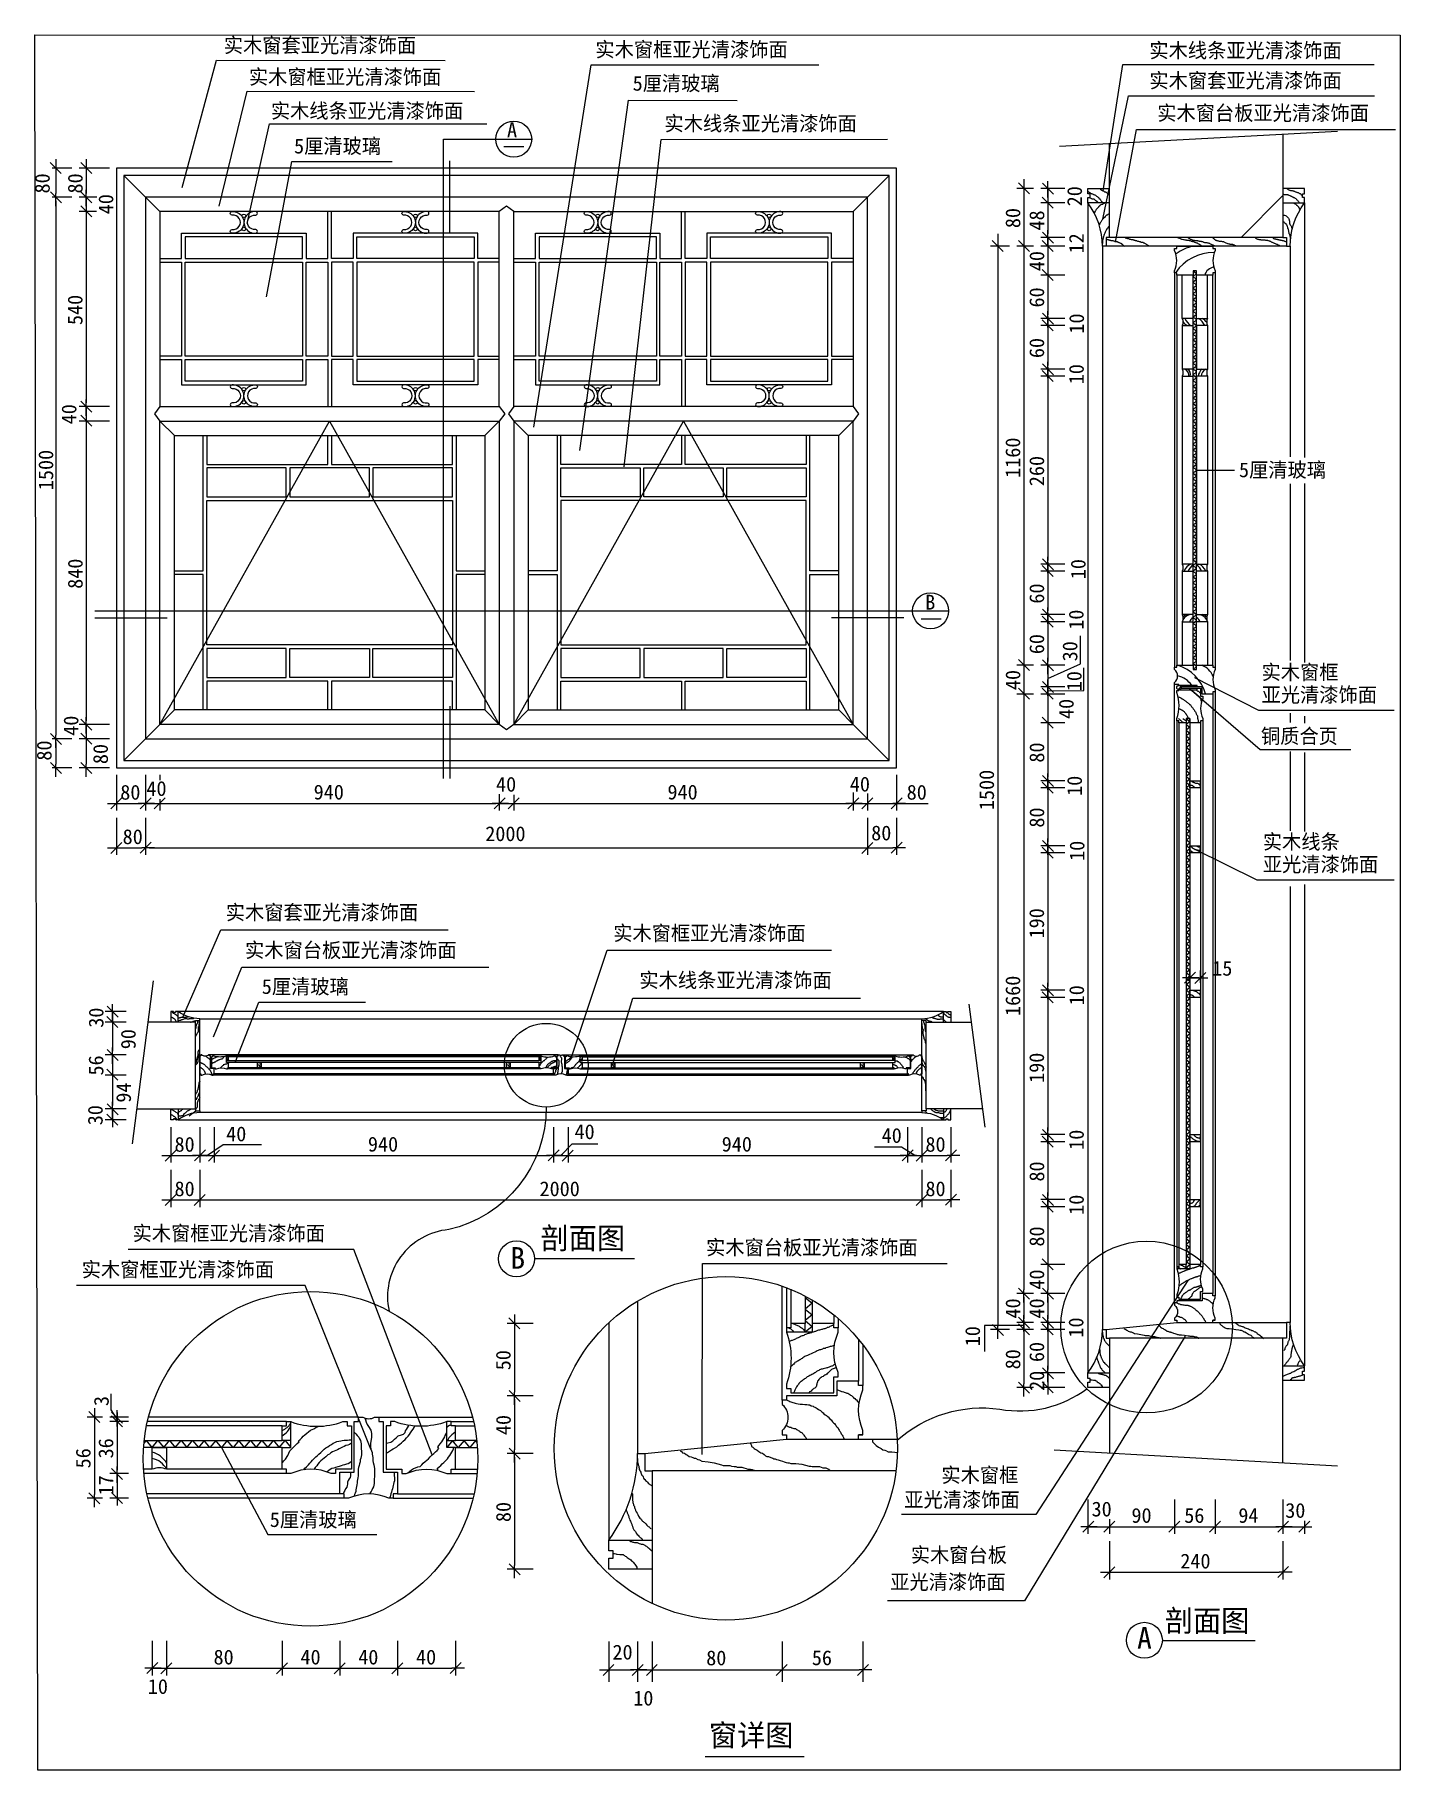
# Model space of a CAD drawing. Header units: metres. Extents: x 1401 to 5183, y 498 to 5304.
import ezdxf

# ---------------------------------------------------------------- set-up
doc = ezdxf.new("R2010")
doc.units = ezdxf.units.M
for name, color, linetype in [('2', 2, 'Continuous'), ('3', 3, 'Continuous'), ('4', 4, 'Continuous'), ('7', 7, 'Continuous'), ('BH', 3, 'Continuous'), ('DIM', 3, 'Continuous'), ('TEXT', 3, 'Continuous')]:
    doc.layers.add(name, color=color, linetype=linetype)
doc.dimstyles.get("Standard").update_dxf_attribs({"dimtxt": 2.5, "dimasz": 2.5, "dimexe": 1.25, "dimexo": 0.625, "dimtad": 1, "dimcen": 2.5, "dimazin": 3, "dimtfac": 1, "dimtmove": 0, "dimatfit": 3})

msp = doc.modelspace()

# ---------------------------------------------------------------- texts
at = {"layer": 'DIM'}
for s, p in [('80', (1442.34, 4864.26)), ('80', (1533.5, 4864.26)), ('40', (1618.41, 4806.63)), ('20', (4301.62, 4828.67)), ('80', (4130.79, 4768.32)), ('48', (4197.04, 4761.71)), ('12', (4306.73, 4698.36)), ('40', (4197.04, 4649.13)), ('540', (1533.16, 4499.93)), ('60', (4196.81, 4548.56)), ('10', (4307.25, 4476.24)), ('60', (4196.81, 4408.46)), ('10', (4306.7, 4336.05)), ('40', (1516.23, 4225.07)), ('1160', (4130.56, 4076.88)), ('1500', (1452.06, 4042.82)), ('260', (4196.81, 4053.89)), ('840', (1533.5, 3769.58)), ('10', (4311.63, 3796.25)), ('60', (4196.81, 3728.56)), ('10', (4306.06, 3656.25)), ('60', (4196.81, 3588.56)), ('30', (4288.84, 3568.78)), ('40', (4130.79, 3489.14)), ('10', (4300.64, 3486.05)), ('40', (4278.57, 3409.14)), ('40', (1521.76, 3362.67)), ('80', (1447.51, 3293.88)), ('80', (1603.56, 3284.26)), ('80', (4197.04, 3288.33)), ('1500', (4058.01, 3156.88)), ('10', (4301.47, 3196.25)), ('80', (4197.04, 3108.33)), ('10', (4308.4, 3016.25)), ('190', (4196.58, 2801.56)), ('1660', (4130.56, 2586.88)), ('10', (4307.38, 2616.24)), ('30', (1591.3, 2554.27)), ('90', (1680.41, 2494.73)), ('56', (1590.96, 2421.96)), ('190', (4196.58, 2401.56)), ('94', (1667.4, 2346.85)), ('30', (1589.01, 2284.27)), ('10', (4306.6, 2216.24)), ('80', (4197.04, 2128.32)), ('10', (4306.6, 2036.24)), ('80', (4197.04, 1948.32)), ('40', (4197.04, 1829.13)), ('40', (4130.79, 1749.13)), ('40', (4197.04, 1749.13)), ('10', (4305.5, 1696.24)), ('10', (4019.15, 1672.26)), ('50', (2719.05, 1605.79)), ('80', (4130.79, 1608.32)), ('60', (4196.81, 1628.56)), ('20', (4197.04, 1548.67)), ('3 ', (1605.83, 1506.68)), ('40', (2719.4, 1426.25)), ('36', (1618.38, 1361.74)), ('56', (1555.49, 1334.2)), ('17', (1618.85, 1259.34)), ('80', (2719.4, 1185.44))]:
    msp.add_text(s, height=41, rotation=90).set_placement(p)
for s, p in [('80', (1637.84, 3185.84)), ('40', (1710.2, 3196.19)), ('940', (2173.5, 3186.3)), ('40', (2678.65, 3208.02)), ('940', (3153.5, 3186.3)), ('40', (3658.65, 3208.36)), ('80', (3816.1, 3185.84)), ('80', (1644.36, 3062.8)), ('2000', (2648.82, 3070.99)), ('80', (3717.84, 3073.15)), ('15', (4662.49, 2698.47)), ('40', (1931.15, 2239.85)), ('40', (2896.11, 2245.87)), ('40', (3746.77, 2235.47)), ('80', (1788.11, 2210.96)), ('940', (2323.78, 2211.42)), ('940', (3303.78, 2211.42)), ('80', (3868.11, 2210.96)), ('80', (1788.11, 2087.92)), ('2000', (2799.09, 2087.92)), ('80', (3868.11, 2087.92)), ('30', (4328.23, 1201.07)), ('90', (4438.74, 1183.4)), ('56', (4584.97, 1183.29)), ('94', (4734.85, 1183.4)), ('30', (4864.67, 1197.25)), ('240 ', (4574.06, 1057.01)), ('80', (1896.17, 791.18)), ('40', (2136.97, 791.18)), ('40', (2296.97, 791.18)), ('40', (2456.97, 791.18)), ('20', (3001.18, 804.91)), ('80', (3260.83, 788.93)), ('56', (3553.41, 789.28)), ('10', (1714.08, 709.73)), ('10', (3058.75, 677.44))]:
    msp.add_text(s, height=41).set_placement(p)
for s, p in [('A', (2709.04, 5020.14)), ('B', (3867.5, 3712.05))]:
    msp.add_text(s, height=41, dxfattribs=at).set_placement(p)
at = {"layer": 'TEXT'}
for s, height, p in [('实木窗套亚光清漆饰面', 41, (1924.55, 5254.27)), ('实木窗框亚光清漆饰面', 41, (2953.83, 5242.55)), ('实木线条亚光清漆饰面', 41, (4488.34, 5239.93)), ('实木窗框亚光清漆饰面', 41, (1994.11, 5166.74)), ('5厘清玻璃', 41, (3057.09, 5148.95)), ('实木窗套亚光清漆饰面', 41, (4488.34, 5156.58)), ('实木线条亚光清漆饰面', 41, (2054.91, 5072.71)), ('实木窗台板亚光清漆饰面', 41, (4510.14, 5066.72)), ('实木线条亚光清漆饰面', 41, (3145.15, 5037.72)), ('5厘清玻璃', 41, (2119.14, 4975.1)), ('5厘清玻璃', 41, (4736.55, 4078.6)), ('实木窗框', 41, (4799.15, 3518.28)), ('亚光清漆饰面', 41, (4799.15, 3455.76)), ('铜质合页', 41, (4797.42, 3341.37)), ('实木线条', 41, (4802.64, 3048.83)), ('亚光清漆饰面', 41, (4802.64, 2986.31)), ('实木窗套亚光清漆饰面', 41, (1930.04, 2853.18)), ('实木窗框亚光清漆饰面', 41, (3003.34, 2795.69)), ('实木窗台板亚光清漆饰面', 41, (1983.45, 2748.71)), ('5厘清玻璃', 41, (2029.64, 2647.83)), ('实木线条亚光清漆饰面', 41, (3075.6, 2665.51)), ('实木窗框亚光清漆饰面', 41, (1671.9, 1964.77)), ('剖面图', 60, (2801.98, 1941.51)), ('实木窗台板亚光清漆饰面', 41, (3260.41, 1925.53)), ('B', 60, (2718.41, 1886.87)), ('实木窗框亚光清漆饰面', 41, (1530.86, 1864.39)), ('实木窗框', 41, (3912.08, 1295.09)), ('亚光清漆饰面', 41, (3809.32, 1226.99)), ('5厘清玻璃', 41, (2051.83, 1171.88)), ('实木窗台板', 41, (3827.62, 1074.18)), ('亚光清漆饰面', 41, (3770.55, 999.3)), ('剖面图', 60, (4531.12, 882.34)), ('A', 60, (4454.35, 834.55)), ('窗详图', 60, (3268.52, 565.13))]:
    msp.add_text(s, height=height, dxfattribs=at).set_placement(p)

# ---------------------------------------------------------------- blocks, each defined once
blk = doc.blocks.new('BH2')
at = {"layer": 'BH'}
blk.add_lwpolyline([(0, 32), (5, 28), (0, 24), (5, 20), (0, 16), (5, 12), (0, 8), (5, 4), (0, 0)], dxfattribs=at)
blk = doc.blocks.new('_DOT')
at = {"color": 0, "linetype": 'ByBlock', "lineweight": 15}
blk.add_line((2.52, 0), (-1, 0), dxfattribs=at)
blk.add_lwpolyline([(-1.46, -1.49), (1.58, 1.55)])

# ---------------------------------------------------------------- hatches: boundary and pattern name
at = {"layer": 'BH'}
h = msp.add_hatch(dxfattribs=at)
h.set_pattern_fill('ANSI31', scale=1000)
h.paths.add_polyline_path([(4378.33, 5002.43), (4378.33, 4742.27), (4858.33, 4742.27), (4858.33, 5028.47)])
h = msp.add_hatch(dxfattribs=at)
h.set_pattern_fill('AR-CONC', scale=20)
h.paths.add_polyline_path([(4378.33, 5002.43), (4378.33, 4742.27), (4858.33, 4742.27), (4858.33, 5028.47)])
h = msp.add_hatch(dxfattribs=at)
h.set_pattern_fill('ANSI32', scale=20)
h.paths.add_polyline_path([(4576.33, 3496.27, 1), (4564.33, 3496.27, 1)])
h.paths.add_polyline_path([(4570.33, 3502.27, -0.32), (4575.99, 3498.27), (4620.33, 3498.27), (4620.33, 3502.27)])
h.paths.add_polyline_path([(4620.33, 3490.27), (4620.33, 3494.27), (4575.99, 3494.27, -0.32), (4570.33, 3490.27)])
h = msp.add_hatch(dxfattribs=at)
h.set_pattern_fill('ANSI31', scale=1000)
h.paths.add_polyline_path([(1846.05, 2329.33), (1846.05, 2569.33), (1714.53, 2569.33), (1683.5, 2329.33)])
h = msp.add_hatch(dxfattribs=at)
h.set_pattern_fill('AR-CONC', scale=20)
h.paths.add_polyline_path([(1846.05, 2569.33), (1714.53, 2569.33), (1683.5, 2329.33), (1846.05, 2329.33)])
h = msp.add_hatch(dxfattribs=at)
h.set_pattern_fill('AR-CONC', scale=20)
h.paths.add_polyline_path([(3994.82, 2569.33), (3887.82, 2569.33), (3887.85, 2569.3), (3887.8, 2569.33), (3870.05, 2569.33), (3870.05, 2329.33), (4025.85, 2329.33)])
h = msp.add_hatch(dxfattribs=at)
h.set_pattern_fill('ANSI31', scale=1000)
h.paths.add_polyline_path([(3870.05, 2329.33), (4025.85, 2329.33), (3994.82, 2569.33), (3887.82, 2569.33), (3887.85, 2569.3), (3887.8, 2569.33), (3870.05, 2569.33)])
h = msp.add_hatch(dxfattribs=at)
h.set_pattern_fill('ANSI31', scale=1000)
h.paths.add_polyline_path([(4378.33, 1510.73), (4378.33, 1377.08), (4858.33, 1349.8), (4858.33, 1694.27), (4716.24, 1694.27, -0.51)])
h.paths.add_polyline_path([(4716.24, 1694.27), (4378.33, 1694.27), (4378.33, 1510.73, 0.51)])
h = msp.add_hatch(dxfattribs=at)
h.set_pattern_fill('AR-CONC', scale=20)
h.paths.add_polyline_path([(4378.33, 1510.73), (4378.33, 1377.08), (4858.33, 1349.8), (4858.33, 1694.27), (4716.24, 1694.27, -0.51)])
h.paths.add_polyline_path([(4716.24, 1694.27), (4378.33, 1694.27), (4378.33, 1510.73, 0.51)])
h = msp.add_hatch(dxfattribs=at)
h.set_pattern_fill('ANSI31', scale=1000)
h.paths.add_polyline_path([(3110.77, 1327.38), (3110.77, 960.32, 0.51), (3786.59, 1327.38)])
h = msp.add_hatch(dxfattribs=at)
h.set_pattern_fill('AR-CONC', scale=20)
h.paths.add_polyline_path([(3786.59, 1327.38), (3110.77, 1327.38), (3110.77, 960.32, 0.51)])

# ---------------------------------------------------------------- linework, layer by layer
for p, q in [((2700.67, 4994.01), (2755.99, 4994.01)), ((3856.63, 3686.45), (3911.95, 3686.45)), ((4297.43, 3562.22), (4297.43, 3639.29)), ((4206.9, 3521.46), (4297.43, 3562.22)), ((4306.57, 3487.66), (4306.81, 3550.49)), ((4207.15, 3487.53), (4306.57, 3487.66)), ((4790.8, 3433.15), (5166.65, 3433.17)), ((4795.47, 3325.06), (5046.6, 3325.05)), ((4785.81, 2963.83), (5166.45, 2963.83)), ((1876.92, 2199.44), (1923, 2231.04)), ((1923, 2231.04), (2028.73, 2231.04)), ((2858.56, 2200.8), (2889.92, 2233.03)), ((2889.92, 2233.03), (2960.69, 2233.03)), ((3801.86, 2223.95), (3726.62, 2223.95)), ((3838.93, 2200.53), (3801.86, 2223.95)), ((4140.79, 1729.7), (4031.55, 1729.7)), ((4031.55, 1729.7), (4031.55, 1657.75)), ((1612.34, 1495.92), (1612.34, 1540.39)), ((1628.79, 1470.14), (1612.34, 1495.92))]:
    msp.add_line(p, q)
at = {"layer": '2'}
for points in [[(4858.33, 5028.47), (4858.33, 4742.27), (4378.33, 4742.27), (4378.33, 5002.43)], [(1683.5, 2329.33), (1846.05, 2329.33), (1846.05, 2569.33), (1714.53, 2569.33)], [(4025.85, 2329.33), (3870.05, 2329.33), (3870.05, 2569.33), (3994.82, 2569.33)], [(4858.33, 1349.8), (4858.33, 1694.27), (4378.33, 1694.27), (4378.33, 1377.08)], [(3786.59, 1327.38), (3110.77, 1327.38), (3110.77, 960.32)]]:
    msp.add_lwpolyline(points, dxfattribs=at)
at = {"layer": '3'}
for p, q in [((1747.78, 4814.2), (1707.78, 4854.2)), ((3667.78, 4814.2), (3707.78, 4854.2)), ((4564.33, 4638.27), (4564.33, 3558.27)), ((4664.33, 3558.27), (4664.33, 4638.27)), ((4619.33, 4498.27), (4619.33, 4378.27)), ((4619.33, 4358.27), (4619.33, 3838.27)), ((1787.78, 4194.21), (1747.78, 4234.21)), ((2647.78, 4194.21), (2687.78, 4234.21)), ((2767.78, 4194.21), (2727.78, 4234.21)), ((3627.78, 4194.21), (3667.78, 4234.21)), ((4664.33, 3478.27), (4664.33, 1818.27)), ((1787.78, 3434.2), (1747.78, 3394.2)), ((2647.78, 3434.2), (2687.78, 3394.2)), ((2727.78, 3394.2), (2767.78, 3434.2)), ((3627.78, 3434.2), (3667.78, 3394.2)), ((1747.78, 3394.2), (1707.78, 3354.2)), ((3667.78, 3394.2), (3707.78, 3354.2)), ((4570.33, 3398.27), (4570.33, 1898.27)), ((4630.33, 3398.27), (4630.33, 1898.27)), ((2798.05, 2473.33), (1938.05, 2473.33)), ((2918.05, 2473.33), (3778.05, 2473.33)), ((2838.05, 2426.33), (1898.05, 2426.33)), ((2798.05, 2443.33), (1938.05, 2443.33)), ((2878.05, 2426.33), (3818.05, 2426.33)), ((2918.05, 2443.33), (3778.05, 2443.33)), ((3494.77, 1829.92), (3494.77, 1735.38)), ((3614.77, 1758.89), (3614.77, 1735.38)), ((3682.77, 1691.27), (3682.77, 1575.38)), ((2086.11, 1451.56), (1710.31, 1451.56)), ((2566.11, 1451.56), (2619.05, 1451.56)), ((1726.11, 1331.56), (1702.21, 1331.56)), ((2086.11, 1331.56), (1766.11, 1331.56)), ((2566.11, 1331.56), (2627.15, 1331.56)), ((2246.11, 1263.56), (1711.57, 1263.56)), ((2406.11, 1263.56), (2617.79, 1263.56))]:
    msp.add_line(p, q, dxfattribs=at)
for points in [[(1400.77, 5303.89), (5183.42, 5302.64), (5183.42, 498.18), (1409.53, 498.18)], [(1647.78, 3294.2), (3767.78, 3294.2), (3767.78, 4914.2), (1647.78, 4914.2)], [(1817.78, 4744.2), (1817.78, 4684.2), (2142.78, 4684.2), (2142.78, 4744.2)], [(2617.78, 4744.2), (2617.78, 4684.2), (2292.78, 4684.2), (2292.78, 4744.2)], [(2797.78, 4744.2), (2797.78, 4684.2), (3122.78, 4684.2), (3122.78, 4744.2)], [(3597.78, 4744.2), (3597.78, 4684.2), (3272.78, 4684.2), (3272.78, 4744.2)], [(1817.78, 4414.21), (1817.78, 4674.2), (2142.78, 4674.2), (2142.78, 4414.21)], [(2152.78, 4414.21), (2152.78, 4674.2), (2212.78, 4674.2), (2212.78, 4414.21)], [(2282.78, 4414.21), (2282.78, 4674.2), (2222.78, 4674.2), (2222.78, 4414.21)], [(2617.78, 4414.21), (2617.78, 4674.2), (2292.78, 4674.2), (2292.78, 4414.21)], [(2797.78, 4414.21), (2797.78, 4674.2), (3122.78, 4674.2), (3122.78, 4414.21)], [(3132.78, 4414.21), (3132.78, 4674.2), (3192.78, 4674.2), (3192.78, 4414.21)], [(3262.78, 4414.21), (3262.78, 4674.2), (3202.78, 4674.2), (3202.78, 4414.21)], [(3597.78, 4414.21), (3597.78, 4674.2), (3272.78, 4674.2), (3272.78, 4414.21)], [(2142.78, 4404.21), (2142.78, 4344.21), (1817.78, 4344.21), (1817.78, 4404.21)], [(2292.78, 4404.21), (2292.78, 4344.21), (2617.78, 4344.21), (2617.78, 4404.21)], [(3122.78, 4404.21), (3122.78, 4344.21), (2797.78, 4344.21), (2797.78, 4404.21)], [(3272.78, 4404.21), (3272.78, 4344.21), (3597.78, 4344.21), (3597.78, 4404.21)], [(1877.78, 4024.21), (2097.78, 4024.21), (2097.78, 4104.21), (1877.78, 4104.21)], [(2107.78, 4104.21), (2107.78, 4024.21), (2327.78, 4024.21), (2327.78, 4104.21)], [(2337.78, 4024.21), (2557.78, 4024.21), (2557.78, 4104.21), (2337.78, 4104.21)], [(3077.78, 4024.21), (2857.78, 4024.21), (2857.78, 4104.21), (3077.78, 4104.21)], [(3307.78, 4104.21), (3307.78, 4024.21), (3087.78, 4024.21), (3087.78, 4104.21)], [(3537.78, 4024.21), (3317.78, 4024.21), (3317.78, 4104.21), (3537.78, 4104.21)], [(2557.78, 4014.21), (2557.78, 3614.2), (1877.78, 3614.2), (1877.78, 4014.21)], [(2857.78, 4014.21), (2857.78, 3614.2), (3537.78, 3614.2), (3537.78, 4014.21)], [(2097.78, 3524.2), (2097.78, 3604.2), (1877.78, 3604.2), (1877.78, 3524.2)], [(2327.78, 3604.2), (2327.78, 3524.2), (2107.78, 3524.2), (2107.78, 3604.2)], [(2337.78, 3604.2), (2557.78, 3604.2), (2557.78, 3524.2), (2337.78, 3524.2)], [(3077.78, 3604.2), (2857.78, 3604.2), (2857.78, 3524.2), (3077.78, 3524.2)], [(3087.78, 3604.2), (3087.78, 3524.2), (3307.78, 3524.2), (3307.78, 3604.2)], [(3317.78, 3524.2), (3317.78, 3604.2), (3537.78, 3604.2), (3537.78, 3524.2)]]:
    msp.add_lwpolyline(points, close=True, dxfattribs=at)
for points in [[(1747.78, 4684.2), (1807.78, 4684.2), (1807.78, 4754.2), (2152.78, 4754.2), (2152.78, 4684.2), (2212.78, 4684.2), (2212.78, 4814.2)], [(2687.78, 4684.2), (2627.78, 4684.2), (2627.78, 4754.2), (2282.78, 4754.2), (2282.78, 4684.2), (2222.78, 4684.2), (2222.78, 4814.2)], [(2727.78, 4814.2), (2707.78, 4829.2), (2687.78, 4814.2)], [(2727.78, 4684.2), (2787.78, 4684.2), (2787.78, 4754.2), (3132.78, 4754.2), (3132.78, 4684.2), (3192.78, 4684.2), (3192.78, 4814.2)], [(3667.78, 4684.2), (3607.78, 4684.2), (3607.78, 4754.2), (3262.78, 4754.2), (3262.78, 4684.2), (3202.78, 4684.2), (3202.78, 4814.2)], [(1747.78, 4674.2), (1807.78, 4674.2), (1807.78, 4414.21), (1747.78, 4414.21)], [(2687.78, 4674.2), (2627.78, 4674.2), (2627.78, 4414.21), (2687.78, 4414.21)], [(2727.78, 4674.2), (2787.78, 4674.2), (2787.78, 4414.21), (2727.78, 4414.21)], [(3667.78, 4674.2), (3607.78, 4674.2), (3607.78, 4414.21), (3667.78, 4414.21)], [(1747.78, 4404.21), (1807.78, 4404.21), (1807.78, 4334.21), (2152.78, 4334.21), (2152.78, 4404.21), (2212.78, 4404.21), (2212.78, 4274.21)], [(2687.78, 4404.21), (2627.78, 4404.21), (2627.78, 4334.21), (2282.78, 4334.21), (2282.78, 4404.21), (2222.78, 4404.21), (2222.78, 4274.21)], [(2727.78, 4404.21), (2787.78, 4404.21), (2787.78, 4334.21), (3132.78, 4334.21), (3132.78, 4404.21), (3192.78, 4404.21), (3192.78, 4274.21)], [(3667.78, 4404.21), (3607.78, 4404.21), (3607.78, 4334.21), (3262.78, 4334.21), (3262.78, 4404.21), (3202.78, 4404.21), (3202.78, 4274.21)], [(1747.78, 4274.21), (1732.78, 4254.21), (1747.78, 4234.21)], [(1747.78, 3394.2), (2217.78, 4234.21), (2687.78, 3394.2)], [(2687.78, 4274.21), (2702.78, 4254.21), (2687.78, 4234.21)], [(2727.78, 4274.21), (2712.78, 4254.21), (2727.78, 4234.21)], [(2727.78, 3394.2), (3197.78, 4234.21), (3667.78, 3394.2)], [(3667.78, 4274.21), (3682.78, 4254.21), (3667.78, 4234.21)], [(1787.78, 3819.2), (1867.78, 3819.2), (1867.78, 4194.21)], [(1877.78, 4194.21), (1877.78, 4114.21), (2212.78, 4114.21), (2212.78, 4194.21)], [(2222.78, 4194.21), (2222.78, 4114.21), (2557.78, 4114.21), (2557.78, 4194.21)], [(2567.78, 4194.21), (2567.78, 3819.2), (2647.78, 3819.2)], [(2847.78, 4194.21), (2847.78, 3819.2), (2767.78, 3819.2)], [(3192.78, 4194.21), (3192.78, 4114.21), (2857.78, 4114.21), (2857.78, 4194.21)], [(3537.78, 4194.21), (3537.78, 4114.21), (3202.78, 4114.21), (3202.78, 4194.21)], [(3627.78, 3819.2), (3547.78, 3819.2), (3547.78, 4194.21)], [(1867.78, 3434.2), (1867.78, 3809.2), (1787.78, 3809.2)], [(2647.78, 3809.2), (2567.78, 3809.2), (2567.78, 3434.2)], [(2767.78, 3809.2), (2847.78, 3809.2), (2847.78, 3434.2)], [(3547.78, 3434.2), (3547.78, 3809.2), (3627.78, 3809.2)], [(2212.78, 3434.2), (2212.78, 3514.2), (1877.78, 3514.2), (1877.78, 3434.2)], [(2557.78, 3434.2), (2557.78, 3514.2), (2222.78, 3514.2), (2222.78, 3434.2)], [(2857.78, 3434.2), (2857.78, 3514.2), (3192.78, 3514.2), (3192.78, 3434.2)], [(3202.78, 3434.2), (3202.78, 3514.2), (3537.78, 3514.2), (3537.78, 3434.2)], [(2727.78, 3394.2), (2707.78, 3379.2), (2687.78, 3394.2)]]:
    msp.add_lwpolyline(points, dxfattribs=at)
for points in [[(1947.64, 4764.26, 1.14), (1947.64, 4804.15, -1.01), (1947.64, 4814.08, -1.09), (1947.64, 4754.33, -1.01)], [(2012.92, 4764.26, -1.14), (2012.92, 4804.15, 1.01), (2012.92, 4814.08, 1.09), (2012.92, 4754.33, 1.01)], [(2422.64, 4764.26, 1.14), (2422.64, 4804.15, -1.01), (2422.64, 4814.08, -1.09), (2422.64, 4754.33, -1.01)], [(2487.92, 4764.26, -1.14), (2487.92, 4804.15, 1.01), (2487.92, 4814.08, 1.09), (2487.92, 4754.33, 1.01)], [(2927.64, 4764.26, 1.14), (2927.64, 4804.15, -1.01), (2927.64, 4814.08, -1.09), (2927.64, 4754.33, -1.01)], [(2992.92, 4764.26, -1.14), (2992.92, 4804.15, 1.01), (2992.92, 4814.08, 1.09), (2992.92, 4754.33, 1.01)], [(3402.64, 4764.26, 1.14), (3402.64, 4804.15, -1.01), (3402.64, 4814.08, -1.09), (3402.64, 4754.33, -1.01)], [(3467.92, 4764.26, -1.14), (3467.92, 4804.15, 1.01), (3467.92, 4814.08, 1.09), (3467.92, 4754.33, 1.01)], [(1947.64, 4324.15, -1.14), (1947.64, 4284.25, 1.01), (1947.64, 4274.33, 1.09), (1947.64, 4334.08, 1.01)], [(2012.92, 4324.15, 1.14), (2012.92, 4284.25, -1.01), (2012.92, 4274.33, -1.09), (2012.92, 4334.08, -1.01)], [(2422.64, 4324.15, -1.14), (2422.64, 4284.25, 1.01), (2422.64, 4274.33, 1.09), (2422.64, 4334.08, 1.01)], [(2487.92, 4324.15, 1.14), (2487.92, 4284.25, -1.01), (2487.92, 4274.33, -1.09), (2487.92, 4334.08, -1.01)], [(2927.64, 4324.15, -1.14), (2927.64, 4284.25, 1.01), (2927.64, 4274.33, 1.09), (2927.64, 4334.08, 1.01)], [(2992.92, 4324.15, 1.14), (2992.92, 4284.25, -1.01), (2992.92, 4274.33, -1.09), (2992.92, 4334.08, -1.01)], [(3402.64, 4324.15, -1.14), (3402.64, 4284.25, 1.01), (3402.64, 4274.33, 1.09), (3402.64, 4334.08, 1.01)], [(3467.92, 4324.15, 1.14), (3467.92, 4284.25, -1.01), (3467.92, 4274.33, -1.09), (3467.92, 4334.08, -1.01)]]:
    msp.add_lwpolyline(points, format="xyb", close=True, dxfattribs=at)
for centre in [(1980.18, 4802.39), (2455.38, 4802.39), (2960.18, 4802.39), (3435.38, 4802.39), (1980.18, 4766.02), (2455.38, 4766.02), (2960.18, 4766.02), (3435.38, 4766.02), (1980.18, 4322.39), (2455.38, 4322.39), (2960.18, 4322.39), (3435.38, 4322.39), (1980.18, 4286.02), (2455.38, 4286.02), (2960.18, 4286.02), (3435.38, 4286.02)]:
    msp.add_circle(centre, 5, dxfattribs=at)
at = {"layer": '4'}
for p, q in [((4378.33, 4838.27), (4318.33, 4838.27)), ((4318.33, 4838.27), (4318.33, 1598.27)), ((4858.33, 4838.27), (4918.33, 4838.27)), ((4918.33, 4838.27), (4918.33, 4132.86)), ((4358.33, 4718.27), (4358.33, 1718.27)), ((4868.33, 4718.27), (4368.33, 4718.27)), ((4878.33, 4718.27), (4878.33, 4134.96)), ((4558.33, 4644.27), (4558.33, 3552.27)), ((4670.33, 4644.27), (4670.33, 3546.27)), ((4878.33, 4060.04), (4878.33, 3570.8)), ((4918.33, 4061.44), (4918.33, 3565.99)), ((4558.33, 1792.27), (4558.33, 3504.27)), ((4670.33, 3484.27), (4670.33, 1812.27)), ((4878.33, 3425), (4878.33, 3399.36)), ((4918.33, 3416.99), (4918.33, 3397.76)), ((4878.33, 3319.25), (4878.33, 3099.73)), ((4918.33, 3316.05), (4918.33, 3097.91)), ((4878.33, 2945.33), (4878.33, 1738.27)), ((4918.33, 2950.78), (4918.33, 1618.27)), ((1798.05, 2569.33), (1798.05, 2599.33)), ((3918.05, 2599.33), (1798.05, 2599.33)), ((3918.05, 2569.33), (3918.05, 2599.33)), ((1858.05, 2324.33), (1858.05, 2574.33)), ((3858.05, 2324.33), (3858.05, 2574.33)), ((2851.05, 2479.33), (1885.05, 2479.33)), ((2865.05, 2479.33), (3831.05, 2479.33)), ((2841.05, 2423.33), (1895.05, 2423.33)), ((2875.05, 2423.33), (3821.05, 2423.33)), ((1798.05, 2329.33), (1798.05, 2299.33)), ((3918.05, 2329.33), (3918.05, 2299.33)), ((1798.05, 2299.33), (3918.05, 2299.33)), ((3470.77, 1523.38), (3470.77, 1838.96)), ((3070.77, 1797.51), (3070.77, 1375.38)), ((2990.77, 1737.28), (2990.77, 1135.38)), ((3694.77, 1676.02), (3694.77, 1563.38)), ((4318.33, 1598.27), (4378.33, 1598.27)), ((4858.33, 1618.27), (4918.33, 1618.27)), ((2298.11, 1475.56), (1715.78, 1475.56)), ((2354.11, 1475.56), (2613.58, 1475.56)), ((2258.11, 1251.56), (1714.31, 1251.56)), ((2394.11, 1251.56), (2615.05, 1251.56)), ((2990.77, 1135.38), (3110.77, 1135.38))]:
    msp.add_line(p, q, dxfattribs=at)
for points in [[(1627.78, 3274.2), (3787.78, 3274.2), (3787.78, 4934.2), (1627.78, 4934.2)], [(1707.78, 3354.2), (3707.78, 3354.2), (3707.78, 4854.2), (1707.78, 4854.2)], [(2687.78, 3394.2), (1747.78, 3394.2), (1747.78, 4234.21), (2687.78, 4234.21)], [(2727.78, 3394.2), (3667.78, 3394.2), (3667.78, 4234.21), (2727.78, 4234.21)]]:
    msp.add_lwpolyline(points, close=True, dxfattribs=at)
for points in [[(4378.33, 4742.27), (4368.33, 4742.27), (4368.33, 4718.27), (4358.33, 4718.27, 0.16), (4318.33, 4838.27), (4318.33, 4853.27), (4324.33, 4853.27), (4324.33, 4863.27), (4318.33, 4863.27), (4318.33, 4878.27), (4378.33, 4878.27)], [(4858.33, 4742.27), (4868.33, 4742.27), (4868.33, 4718.27), (4878.33, 4718.27, -0.16), (4918.33, 4838.27), (4918.33, 4853.27), (4912.33, 4853.27), (4912.33, 4863.27), (4918.33, 4863.27), (4918.33, 4878.27), (4858.33, 4878.27)], [(4570.33, 3502.27), (4570.33, 3504.27), (4558.33, 3504.27), (4558.33, 3510.27, 0.46), (4558.33, 3546.27), (4558.33, 3552.27), (4564.33, 3552.27), (4564.33, 3558.27), (4609.33, 3558.27), (4609.33, 3546.27)], [(4609.34, 3546.27), (4619.33, 3546.27), (4619.33, 3558.27), (4664.33, 3558.27), (4664.33, 3552.27), (4670.33, 3552.27), (4670.33, 3546.27, 0.21), (4670.33, 3490.27), (4670.33, 3484.27), (4664.33, 3484.27), (4664.33, 3478.27), (4634.33, 3478.27), (4634.33, 3498.27), (4575.99, 3498.27)], [(4575.99, 3494.27), (4630.33, 3494.27), (4630.33, 3472.27), (4636.33, 3472.27), (4636.33, 3466.27, 0.22), (4636.33, 3410.27), (4636.33, 3404.27), (4630.33, 3404.27), (4630.33, 3398.27), (4600.33, 3398.27), (4600.33, 3410.27), (4590.33, 3410.27), (4590.33, 3410.27), (4590.33, 3398.27), (4570.33, 3398.27), (4570.33, 3404.27), (4564.33, 3404.27), (4564.33, 3410.27, 0.18), (4564.33, 3482.27), (4564.33, 3488.27), (4570.33, 3488.27), (4570.33, 3488.27), (4570.33, 3490.27)], [(1846.05, 2569.33), (1846.05, 2574.33), (1858.05, 2574.33), (1858.05, 2579.33, -0.16), (1798.05, 2599.33), (1790.55, 2599.33), (1790.55, 2596.33), (1785.55, 2596.33), (1785.55, 2599.33), (1778.05, 2599.33), (1778.05, 2569.33)], [(3870.05, 2569.33), (3870.05, 2574.33), (3858.05, 2574.33), (3858.05, 2579.33, 0.16), (3918.05, 2599.33), (3925.55, 2599.33), (3925.55, 2596.33), (3930.55, 2596.33), (3930.55, 2599.33), (3938.05, 2599.33), (3938.05, 2569.33)], [(1932.05, 2463.33), (1938.05, 2463.33), (1938.05, 2473.33), (1935.05, 2473.33), (1935.05, 2476.33), (1932.05, 2476.33, -0.18), (1896.05, 2476.33), (1893.05, 2476.33), (1893.05, 2473.33), (1893.05, 2473.33), (1890.05, 2473.33), (1890.05, 2443.33), (1901.05, 2443.33), (1901.05, 2440.33), (1904.05, 2440.33, -0.22), (1932.05, 2440.33), (1935.05, 2440.33), (1935.05, 2443.33), (1938.05, 2443.33), (1938.05, 2458.33), (1932.05, 2458.33), (1932.05, 2476.33)], [(2804.05, 2463.33), (2798.05, 2463.33), (2798.05, 2473.33), (2801.05, 2473.33), (2801.05, 2476.33), (2804.05, 2476.33, 0.18), (2840.05, 2476.33), (2843.05, 2476.33), (2843.05, 2473.33), (2843.05, 2473.33), (2846.05, 2473.33), (2846.05, 2443.33), (2835.05, 2443.33), (2835.05, 2440.33), (2832.05, 2440.33, 0.22), (2804.05, 2440.33), (2801.05, 2440.33), (2801.05, 2443.33), (2798.05, 2443.33), (2798.05, 2458.33), (2804.05, 2458.33), (2804.05, 2476.33)], [(2912.05, 2463.33), (2918.05, 2463.33), (2918.05, 2473.33), (2915.05, 2473.33), (2915.05, 2476.33), (2912.05, 2476.33, -0.18), (2876.05, 2476.33), (2873.05, 2476.33), (2873.05, 2473.33), (2873.05, 2473.33), (2870.05, 2473.33), (2870.05, 2443.33), (2881.05, 2443.33), (2881.05, 2440.33), (2884.05, 2440.33, -0.22), (2912.05, 2440.33), (2915.05, 2440.33), (2915.05, 2443.33), (2918.05, 2443.33), (2918.05, 2458.33), (2912.05, 2458.33), (2912.05, 2476.33)], [(3784.05, 2463.33), (3778.05, 2463.33), (3778.05, 2473.33), (3781.05, 2473.33), (3781.05, 2476.33), (3784.05, 2476.33, 0.18), (3820.05, 2476.33), (3823.05, 2476.33), (3823.05, 2473.33), (3823.05, 2473.33), (3826.05, 2473.33), (3826.05, 2443.33), (3815.05, 2443.33), (3815.05, 2440.33), (3812.05, 2440.33, 0.22), (3784.05, 2440.33), (3781.05, 2440.33), (3781.05, 2443.33), (3778.05, 2443.33), (3778.05, 2458.33), (3784.05, 2458.33), (3784.05, 2476.33)], [(1846.05, 2329.33), (1846.05, 2324.33), (1858.05, 2324.33), (1858.05, 2319.33, 0.16), (1798.05, 2299.33), (1790.55, 2299.33), (1790.55, 2302.33), (1785.55, 2302.33), (1785.55, 2299.33), (1778.05, 2299.33), (1778.05, 2329.33)], [(3870.05, 2329.33), (3870.05, 2324.33), (3858.05, 2324.33), (3858.05, 2319.33, -0.16), (3918.05, 2299.33), (3925.55, 2299.33), (3925.55, 2302.33), (3930.55, 2302.33), (3930.55, 2299.33), (3938.05, 2299.33), (3938.05, 2329.33)], [(4590.33, 1886.27), (4590.33, 1898.27), (4570.33, 1898.27), (4570.33, 1892.27), (4564.33, 1892.27), (4564.33, 1886.27, -0.18), (4564.33, 1814.27), (4564.33, 1808.27), (4570.33, 1808.27), (4570.33, 1808.27), (4570.33, 1802.27), (4630.33, 1802.27), (4630.33, 1824.27), (4636.33, 1824.27), (4636.33, 1830.27, -0.22), (4636.33, 1886.27), (4636.33, 1892.27), (4630.33, 1892.27), (4630.33, 1898.27), (4600.33, 1898.27), (4600.33, 1886.27), (4564.33, 1886.27)], [(4670.33, 1744.27), (4664.33, 1744.27), (4670.33, 1744.27), (4670.33, 1750.27, -0.21), (4670.33, 1806.27), (4670.33, 1812.27), (4664.33, 1812.27), (4664.33, 1818.27), (4634.33, 1818.27), (4634.33, 1798.27), (4564.33, 1798.27), (4564.33, 1792.27), (4558.33, 1792.27), (4558.33, 1786.27, -0.46), (4558.33, 1750.27), (4558.33, 1744.27), (4564.33, 1744.27), (4564.33, 1744.27), (4564.33, 1738.27), (4664.33, 1738.27), (4664.33, 1744.27)], [(3534.77, 1711.38), (3534.77, 1735.38), (3494.77, 1735.38), (3494.77, 1723.38), (3482.77, 1723.38), (3482.77, 1711.38, -0.18), (3482.77, 1567.38), (3482.77, 1555.38), (3494.77, 1555.38), (3494.77, 1555.38), (3494.77, 1543.38), (3614.77, 1543.38), (3614.77, 1587.38), (3626.77, 1587.38), (3626.77, 1599.38, -0.22), (3626.77, 1711.38), (3626.77, 1723.38), (3614.77, 1723.38), (3614.77, 1735.38), (3554.77, 1735.38), (3554.77, 1711.38), (3482.77, 1711.38)], [(4858.33, 1578.27), (4918.33, 1578.27), (4918.33, 1593.27), (4912.33, 1593.27), (4912.33, 1603.27), (4918.33, 1603.27), (4918.33, 1618.27, -0.16), (4878.33, 1738.27), (4868.33, 1738.27), (4868.33, 1694.27), (4858.33, 1694.27)], [(4378.33, 1558.27), (4318.33, 1558.27), (4318.33, 1573.27), (4324.33, 1573.27), (4324.33, 1583.27), (4318.33, 1583.27), (4318.33, 1598.27, 0.16), (4358.33, 1718.27), (4368.33, 1718.27), (4368.33, 1694.27), (4378.33, 1694.27)], [(3694.77, 1427.38), (3682.77, 1427.38), (3694.77, 1427.38), (3694.77, 1439.38, -0.21), (3694.77, 1551.38), (3694.77, 1563.38), (3682.77, 1563.38), (3682.77, 1575.38), (3622.77, 1575.38), (3622.77, 1535.38), (3482.77, 1535.38), (3482.77, 1523.38), (3470.77, 1523.38), (3470.77, 1511.38, -0.46), (3470.77, 1439.38), (3470.77, 1427.38), (3482.77, 1427.38), (3482.77, 1427.38), (3482.77, 1415.38), (3682.77, 1415.38), (3682.77, 1427.38)], [(2110.11, 1411.56), (2086.11, 1411.56), (2086.11, 1451.56), (2098.11, 1451.56), (2098.11, 1463.56), (2110.11, 1463.56, 0.18), (2254.11, 1463.56), (2266.11, 1463.56), (2266.11, 1451.56), (2266.11, 1451.56), (2278.11, 1451.56), (2278.11, 1331.56), (2234.11, 1331.56), (2234.11, 1319.56), (2222.11, 1319.56, 0.22), (2110.11, 1319.56), (2098.11, 1319.56), (2098.11, 1331.56), (2086.11, 1331.56), (2086.11, 1391.56), (2110.11, 1391.56), (2110.11, 1463.56)], [(2542.11, 1411.56), (2566.11, 1411.56), (2566.11, 1451.56), (2554.11, 1451.56), (2554.11, 1463.56), (2542.11, 1463.56, -0.18), (2398.11, 1463.56), (2386.11, 1463.56), (2386.11, 1451.56), (2386.11, 1451.56), (2374.11, 1451.56), (2374.11, 1331.56), (2418.11, 1331.56), (2418.11, 1319.56), (2430.11, 1319.56, -0.22), (2542.11, 1319.56), (2554.11, 1319.56), (2554.11, 1331.56), (2566.11, 1331.56), (2566.11, 1391.56), (2542.11, 1391.56), (2542.11, 1463.56)], [(3110.77, 1055.38), (2990.77, 1055.38), (2990.77, 1085.38), (3002.77, 1085.38), (3002.77, 1105.38), (2990.77, 1105.38), (2990.77, 1135.38, 0.16), (3070.77, 1375.38), (3090.77, 1375.38), (3090.77, 1327.38), (3110.77, 1327.38)]]:
    msp.add_lwpolyline(points, format="xyb", dxfattribs=at)
for points in [[(4609.33, 4650.27), (4609.33, 4638.27), (4564.33, 4638.27), (4564.33, 4644.27), (4558.33, 4644.27), (4558.33, 4650.27, 0.21), (4558.33, 4706.27), (4558.33, 4712.27), (4564.33, 4712.27), (4564.33, 4712.27), (4564.33, 4718.27), (4664.33, 4718.27), (4664.33, 4712.27), (4670.33, 4712.27), (4670.33, 4706.27, 0.21), (4670.33, 4650.27), (4670.33, 4644.27), (4664.33, 4644.27), (4664.33, 4638.27), (4619.33, 4638.27), (4619.33, 4650.27), (4609.33, 4650.27)], [(4609.33, 4518.27), (4579.33, 4518.27, -0.2), (4579.33, 4498.27), (4609.33, 4498.27)], [(4619.33, 4518.27), (4649.33, 4518.27, 0.2), (4649.33, 4498.27), (4619.33, 4498.27)], [(4609.33, 4378.07), (4579.33, 4378.07, -0.2), (4579.33, 4358.07), (4609.33, 4358.07)], [(4619.33, 4378.07), (4649.33, 4378.07, 0.2), (4649.33, 4358.07), (4619.33, 4358.07)], [(4609.33, 3838.27), (4579.33, 3838.27, -0.2), (4579.33, 3818.27), (4609.33, 3818.27)], [(4619.33, 3838.27), (4649.33, 3838.27, 0.2), (4649.33, 3818.27), (4619.33, 3818.27)], [(4609.33, 3698.27), (4579.33, 3698.27, -0.2), (4579.33, 3678.27), (4609.33, 3678.27)], [(4619.33, 3698.27), (4649.33, 3698.27, 0.2), (4649.33, 3678.27), (4619.33, 3678.27)], [(4600.33, 3238.27), (4630.33, 3238.27, 0.2), (4630.33, 3218.27), (4600.33, 3218.27)], [(4600.33, 3058.27), (4630.33, 3058.27, 0.2), (4630.33, 3038.27), (4600.33, 3038.27)], [(4600.33, 2658.27), (4630.33, 2658.27, 0.2), (4630.33, 2638.27), (4600.33, 2638.27)], [(1864.05, 2423.33, -0.21), (1892.05, 2423.33), (1895.05, 2423.33), (1895.05, 2426.33), (1898.05, 2426.33), (1898.05, 2441.33), (1888.05, 2441.33), (1888.05, 2476.33), (1885.05, 2476.33), (1885.05, 2479.33), (1882.05, 2479.33, -0.46), (1864.05, 2479.33), (1861.05, 2479.33), (1861.05, 2476.33), (1858.05, 2476.33), (1858.05, 2426.33), (1861.05, 2426.33), (1861.05, 2423.33)], [(2028.05, 2458.33), (2028.05, 2443.33, 0.2), (2018.05, 2443.33), (2018.05, 2458.33)], [(2718.05, 2458.33), (2718.05, 2443.33, 0.2), (2708.05, 2443.33), (2708.05, 2458.33)], [(2868.05, 2441.33), (2878.05, 2441.33), (2878.05, 2426.33), (2875.05, 2426.33), (2875.05, 2423.33), (2872.05, 2423.33, 0.21), (2844.05, 2423.33), (2841.05, 2423.33), (2841.05, 2426.33), (2838.05, 2426.33), (2838.05, 2441.33), (2848.05, 2441.33), (2848.05, 2476.33), (2851.05, 2476.33), (2851.05, 2479.33), (2854.05, 2479.33, 0.24), (2862.05, 2479.33), (2865.05, 2479.33), (2865.05, 2476.33), (2868.05, 2476.33)], [(3008.05, 2458.33), (3008.05, 2443.33, 0.2), (2998.05, 2443.33), (2998.05, 2458.33)], [(3698.05, 2458.33), (3698.05, 2443.33, 0.2), (3688.05, 2443.33), (3688.05, 2458.33)], [(3852.05, 2423.33, 0.21), (3824.05, 2423.33), (3821.05, 2423.33), (3821.05, 2426.33), (3818.05, 2426.33), (3818.05, 2441.33), (3828.05, 2441.33), (3828.05, 2476.33), (3831.05, 2476.33), (3831.05, 2479.33), (3834.05, 2479.33, 0.46), (3852.05, 2479.33), (3855.05, 2479.33), (3855.05, 2476.33), (3858.05, 2476.33), (3858.05, 2426.33), (3855.05, 2426.33), (3855.05, 2423.33)], [(4600.33, 2258.27), (4630.33, 2258.27, 0.2), (4630.33, 2238.27), (4600.33, 2238.27)], [(4600.33, 2078.27), (4630.33, 2078.27, 0.2), (4630.33, 2058.27), (4600.33, 2058.27)], [(2366.11, 1323.56), (2406.11, 1323.56), (2406.11, 1263.56), (2394.11, 1263.56), (2394.11, 1251.56), (2382.11, 1251.56, 0.21), (2270.11, 1251.56), (2258.11, 1251.56), (2258.11, 1263.56), (2246.11, 1263.56), (2246.11, 1323.56), (2286.11, 1323.56), (2286.11, 1463.56), (2298.11, 1463.56), (2298.11, 1475.56), (2310.11, 1475.56, 0.24), (2342.11, 1475.56), (2354.11, 1475.56), (2354.11, 1463.56), (2366.11, 1463.56)], [(1766.11, 1391.56), (1766.11, 1331.56, 0.2), (1726.11, 1331.56), (1726.11, 1391.56)]]:
    msp.add_lwpolyline(points, format="xyb", close=True, dxfattribs=at)
for points in [[(4368.33, 1718.27), (4564.33, 1738.27), (4868.33, 1738.27)], [(3090.77, 1375.38), (3482.77, 1415.38), (3789.99, 1415.38)]]:
    msp.add_lwpolyline(points, dxfattribs=at)
at = {"layer": '7'}
for p, q in [((1707.78, 4854.2), (1647.78, 4914.2)), ((3767.78, 4914.2), (3707.78, 4854.2)), ((4579.33, 4518.27), (4579.33, 4638.27)), ((4609.33, 3558.27), (4609.33, 4638.27)), ((4619.33, 3558.27), (4619.33, 4638.27)), ((4649.33, 4518.27), (4649.33, 4638.27)), ((4579.33, 4498.27), (4579.33, 4378.27)), ((4649.33, 4498.27), (4649.33, 4378.27)), ((4579.33, 4358.27), (4579.33, 3838.27)), ((4649.33, 4358.27), (4649.33, 3838.27)), ((4579.33, 3818.27), (4579.33, 3698.27)), ((4649.33, 3818.27), (4649.33, 3698.27)), ((4579.33, 3678.27), (4579.33, 3558.27)), ((4649.33, 3678.27), (4649.33, 3558.27)), ((4620.33, 3502.27), (4570.33, 3502.27)), ((4570.33, 3490.27), (4620.33, 3490.27)), ((4620.33, 3498.27), (4620.33, 3502.27)), ((4620.33, 3490.27), (4620.33, 3494.27)), ((4564.33, 3404.27), (4564.33, 1892.27)), ((4590.33, 3410.27), (4590.33, 1898.27)), ((4600.33, 3410.27), (4600.33, 1898.27)), ((4636.33, 3404.27), (4636.33, 1892.27)), ((1707.78, 3354.2), (1647.78, 3294.2)), ((3707.78, 3354.2), (3767.78, 3294.2)), ((1858.05, 2579.33), (3858.05, 2579.33)), ((2801.05, 2476.33), (1935.05, 2476.33)), ((1938.05, 2463.33), (2798.05, 2463.33)), ((2798.05, 2458.33), (1938.05, 2458.33)), ((2915.05, 2476.33), (3781.05, 2476.33)), ((3778.05, 2463.33), (2918.05, 2463.33)), ((2918.05, 2458.33), (3778.05, 2458.33)), ((2801.05, 2440.33), (1935.05, 2440.33)), ((2915.05, 2440.33), (3781.05, 2440.33)), ((3858.05, 2319.33), (1858.05, 2319.33)), ((3482.77, 1834.63), (3482.77, 1723.38)), ((3534.77, 1811.4), (3534.77, 1735.38)), ((3554.77, 1800.37), (3554.77, 1735.38)), ((3626.77, 1748.82), (3626.77, 1723.38)), ((2098.11, 1463.56), (1712.88, 1463.56)), ((2554.11, 1463.56), (2616.48, 1463.56)), ((1704.11, 1411.56), (2086.11, 1411.56)), ((2625.25, 1411.56), (2566.11, 1411.56)), ((2086.11, 1391.56), (1702.33, 1391.56)), ((2566.11, 1391.56), (2627.03, 1391.56)), ((2098.11, 1319.56), (1703.12, 1319.56)), ((2554.11, 1319.56), (2626.24, 1319.56))]:
    msp.add_line(p, q, dxfattribs=at)
for points in [[(2687.78, 4274.21), (2687.78, 4814.2), (1747.78, 4814.2), (1747.78, 4274.21)], [(2727.78, 4274.21), (2727.78, 4814.2), (3667.78, 4814.2), (3667.78, 4274.21)], [(2647.78, 3434.2), (1787.78, 3434.2), (1787.78, 4194.21), (2647.78, 4194.21)], [(2767.78, 3434.2), (3627.78, 3434.2), (3627.78, 4194.21), (2767.78, 4194.21)]]:
    msp.add_lwpolyline(points, close=True, dxfattribs=at)
msp.add_circle((4570.33, 3496.27), 6, dxfattribs=at)
at = {"layer": 'BH'}
for p, q in [((4318.33, 4870.69), (4319.73, 4869.29)), ((4319.73, 4869.29), (4321.24, 4868.29)), ((4321.24, 4868.29), (4323.24, 4866.79)), ((4323.24, 4866.79), (4325.25, 4865.28)), ((4325.25, 4865.28), (4326.76, 4864.28)), ((4326.76, 4864.28), (4328.26, 4863.78)), ((4328.26, 4863.78), (4329.26, 4863.28)), ((4329.26, 4863.28), (4331.27, 4863.28)), ((4331.27, 4863.28), (4332.78, 4862.27)), ((4332.78, 4862.27), (4333.78, 4861.77)), ((4333.78, 4861.77), (4334.78, 4861.77)), ((4334.78, 4861.77), (4336.29, 4860.77)), ((4336.29, 4860.77), (4337.29, 4860.27)), ((4337.29, 4860.27), (4338.8, 4859.27)), ((4338.8, 4859.27), (4339.8, 4858.76)), ((4339.8, 4858.76), (4340.8, 4857.76)), ((4340.8, 4857.76), (4342.31, 4856.76)), ((4342.31, 4856.76), (4343.81, 4856.26)), ((4343.81, 4856.26), (4344.82, 4855.26)), ((4344.82, 4855.26), (4346.32, 4854.25)), ((4346.32, 4854.25), (4348.33, 4852.25)), ((4351.34, 4877.82), (4351.84, 4876.81)), ((4351.84, 4876.81), (4353.35, 4875.31)), ((4353.35, 4875.31), (4354.85, 4874.31)), ((4354.85, 4874.31), (4355.86, 4873.81)), ((4355.86, 4873.81), (4357.36, 4872.8)), ((4357.36, 4872.8), (4358.87, 4872.3)), ((4358.87, 4872.3), (4359.87, 4871.8)), ((4359.87, 4871.8), (4360.87, 4871.3)), ((4360.87, 4871.3), (4362.38, 4870.8)), ((4362.38, 4870.8), (4363.38, 4869.8)), ((4363.38, 4869.8), (4364.39, 4869.29)), ((4364.39, 4869.29), (4365.39, 4868.79)), ((4365.39, 4868.79), (4366.39, 4868.79)), ((4366.39, 4868.79), (4367.4, 4868.29)), ((4367.4, 4868.29), (4368.4, 4867.79)), ((4368.4, 4867.79), (4369.4, 4866.79)), ((4369.4, 4866.79), (4370.41, 4866.29)), ((4370.41, 4866.29), (4371.41, 4865.28)), ((4371.41, 4865.28), (4372.41, 4864.78)), ((4372.41, 4864.78), (4373.42, 4863.78)), ((4373.42, 4863.78), (4374.42, 4863.28)), ((4374.42, 4863.28), (4374.92, 4862.27)), ((4374.92, 4862.27), (4375.93, 4861.77)), ((4375.93, 4861.77), (4376.43, 4860.77)), ((4376.43, 4860.77), (4377.43, 4860.27)), ((4377.43, 4860.27), (4377.43, 4859.27)), ((4377.43, 4859.27), (4377.93, 4858.26)), ((4377.93, 4858.26), (4378.33, 4858.26)), ((4858.63, 4862.97), (4860.18, 4862.03)), ((4860.18, 4862.03), (4861.42, 4861.41)), ((4861.42, 4861.41), (4862.98, 4861.1)), ((4862.98, 4861.1), (4870.75, 4861.1)), ((4869.19, 4878.18), (4870.43, 4876.94)), ((4870.43, 4876.94), (4871.68, 4876.32)), ((4870.75, 4861.1), (4872.3, 4860.79)), ((4871.68, 4876.32), (4873.23, 4875.08)), ((4872.3, 4860.79), (4873.54, 4860.48)), ((4873.23, 4875.08), (4874.47, 4874.77)), ((4873.54, 4860.48), (4874.79, 4859.86)), ((4874.47, 4874.77), (4876.34, 4873.83)), ((4874.79, 4859.86), (4877.27, 4858.62)), ((4876.34, 4873.83), (4877.89, 4873.21)), ((4877.27, 4858.62), (4878.51, 4858)), ((4877.89, 4873.21), (4879.14, 4872.9)), ((4878.51, 4858), (4880.07, 4857.38)), ((4879.14, 4872.9), (4880.38, 4872.9)), ((4880.07, 4857.38), (4881.31, 4856.76)), ((4880.38, 4872.9), (4882.24, 4872.59)), ((4881.31, 4856.76), (4882.86, 4855.82)), ((4882.24, 4872.59), (4883.8, 4872.28)), ((4882.86, 4855.82), (4884.11, 4855.2)), ((4883.8, 4872.28), (4885.66, 4871.97)), ((4884.11, 4855.2), (4885.35, 4854.58)), ((4885.35, 4854.58), (4886.59, 4853.96)), ((4885.66, 4871.97), (4887.21, 4871.35)), ((4886.59, 4853.96), (4887.84, 4853.34)), ((4887.21, 4871.35), (4888.46, 4871.04)), ((4888.46, 4871.04), (4890.32, 4870.42)), ((4890.32, 4870.42), (4891.56, 4869.8)), ((4891.56, 4869.8), (4893.12, 4869.18)), ((4893.12, 4869.18), (4894.36, 4868.87)), ((4894.36, 4868.87), (4895.92, 4868.24)), ((4895.92, 4868.24), (4897.16, 4867.93)), ((4897.16, 4867.93), (4898.71, 4867.31)), ((4898.71, 4867.31), (4900.27, 4866.69)), ((4900.27, 4866.69), (4901.82, 4865.76)), ((4901.82, 4865.76), (4903.06, 4865.45)), ((4903.06, 4865.45), (4904.62, 4864.52)), ((4904.62, 4864.52), (4906.17, 4863.9)), ((4906.17, 4863.9), (4907.41, 4863.28)), ((4907.41, 4863.28), (4908.03, 4862.03)), ((4908.03, 4862.03), (4909.28, 4860.79)), ((4909.28, 4860.79), (4910.52, 4859.86)), ((4910.52, 4859.86), (4911.76, 4858.93)), ((4322.24, 4853.25), (4323.24, 4852.25)), ((4323.24, 4852.25), (4324.25, 4852.25)), ((4324.25, 4852.25), (4325.75, 4851.24)), ((4325.75, 4851.24), (4327.26, 4850.74)), ((4327.26, 4850.74), (4328.26, 4850.24)), ((4328.26, 4850.24), (4329.77, 4849.74)), ((4329.77, 4849.74), (4330.77, 4849.24)), ((4330.77, 4849.24), (4334.78, 4849.24)), ((4334.78, 4849.24), (4338.8, 4845.23)), ((4336.79, 4811.13), (4335.79, 4810.13)), ((4338.3, 4815.14), (4336.79, 4812.14)), ((4336.79, 4812.14), (4336.79, 4811.13)), ((4339.3, 4816.15), (4338.3, 4815.14)), ((4338.8, 4845.23), (4339.8, 4844.73)), ((4341.31, 4820.16), (4339.3, 4816.15)), ((4339.8, 4844.73), (4340.8, 4843.72)), ((4340.8, 4843.72), (4341.81, 4843.22)), ((4344.32, 4823.17), (4341.31, 4820.16)), ((4341.81, 4843.22), (4342.81, 4842.72)), ((4342.81, 4842.72), (4343.81, 4842.22)), ((4343.81, 4842.22), (4344.32, 4841.22)), ((4344.32, 4841.22), (4345.32, 4840.71)), ((4345.32, 4824.67), (4344.32, 4823.17)), ((4345.32, 4840.71), (4346.32, 4838.71)), ((4346.32, 4825.17), (4345.32, 4824.67)), ((4346.32, 4838.71), (4346.83, 4838.71)), ((4347.33, 4826.68), (4346.32, 4825.17)), ((4347.83, 4827.68), (4347.33, 4826.68)), ((4348.83, 4828.18), (4347.83, 4827.68)), ((4348.33, 4852.25), (4348.83, 4851.24)), ((4348.83, 4851.24), (4351.84, 4848.24)), ((4349.84, 4829.18), (4348.83, 4828.18)), ((4350.34, 4830.19), (4349.84, 4829.18)), ((4351.34, 4830.69), (4350.34, 4830.19)), ((4352.34, 4831.69), (4351.34, 4830.69)), ((4351.84, 4848.24), (4352.34, 4847.23)), ((4352.34, 4847.23), (4353.35, 4846.23)), ((4353.35, 4832.19), (4352.34, 4831.69)), ((4353.35, 4846.23), (4353.85, 4845.23)), ((4354.35, 4832.69), (4353.35, 4832.19)), ((4353.85, 4845.23), (4354.85, 4844.22)), ((4356.36, 4833.7), (4354.35, 4832.69)), ((4354.85, 4844.22), (4355.86, 4842.22)), ((4355.86, 4842.22), (4356.86, 4841.72)), ((4358.36, 4834.2), (4356.36, 4833.7)), ((4356.86, 4841.72), (4357.86, 4840.71)), ((4357.86, 4840.71), (4358.36, 4839.71)), ((4358.36, 4839.71), (4359.37, 4839.21)), ((4360.37, 4835.2), (4358.36, 4834.2)), ((4359.37, 4839.21), (4360.37, 4839.21)), ((4361.38, 4836.2), (4360.37, 4835.2)), ((4362.88, 4836.7), (4361.38, 4836.2)), ((4363.88, 4837.71), (4362.88, 4836.7)), ((4374.92, 4807.12), (4372.91, 4805.62)), ((4376.43, 4808.12), (4374.92, 4807.12)), ((4377.93, 4809.63), (4376.43, 4808.12)), ((4887.43, 4838.14), (4888.52, 4837.41)), ((4887.84, 4853.34), (4889.08, 4852.72)), ((4888.52, 4837.41), (4889.98, 4836.32)), ((4889.08, 4852.72), (4890.63, 4851.79)), ((4889.98, 4836.32), (4891.44, 4835.59)), ((4890.63, 4851.79), (4893.74, 4849.92)), ((4891.44, 4835.59), (4893.62, 4834.86)), ((4893.62, 4834.86), (4894.71, 4833.77)), ((4893.74, 4849.92), (4894.98, 4849.3)), ((4894.71, 4833.77), (4896.17, 4832.31)), ((4894.98, 4849.3), (4896.23, 4848.06)), ((4896.17, 4832.31), (4897.63, 4831.59)), ((4896.23, 4848.06), (4897.16, 4846.82)), ((4897.16, 4846.82), (4898.4, 4845.58)), ((4897.63, 4831.59), (4898.36, 4830.49)), ((4898.36, 4830.49), (4899.45, 4829.4)), ((4898.4, 4845.58), (4899.33, 4844.33)), ((4899.33, 4844.33), (4900.58, 4843.09)), ((4899.45, 4829.4), (4900.54, 4828.31)), ((4900.54, 4828.31), (4900.9, 4827.22)), ((4900.58, 4843.09), (4901.51, 4841.85)), ((4900.9, 4827.22), (4902, 4826.49)), ((4901.51, 4841.85), (4902.44, 4840.61)), ((4902, 4826.49), (4902.36, 4825.4)), ((4902.36, 4825.4), (4903.09, 4823.22)), ((4902.44, 4840.61), (4902.75, 4839.37)), ((4902.75, 4839.37), (4903.37, 4838.74)), ((4903.09, 4823.22), (4903.45, 4822.12)), ((4903.45, 4822.12), (4903.82, 4820.67)), ((4903.82, 4820.67), (4904.91, 4819.58)), ((4904.91, 4819.58), (4904.91, 4818.85)), ((4349.84, 4778.54), (4349.33, 4777.54)), ((4350.84, 4779.55), (4349.84, 4778.54)), ((4351.34, 4781.05), (4350.84, 4779.55)), ((4352.34, 4782.55), (4351.34, 4781.05)), ((4352.85, 4783.56), (4352.34, 4782.55)), ((4353.85, 4785.06), (4352.85, 4783.56)), ((4354.85, 4786.56), (4353.85, 4785.06)), ((4355.35, 4788.07), (4354.85, 4786.56)), ((4356.36, 4789.57), (4355.35, 4788.07)), ((4357.36, 4791.08), (4356.36, 4789.57)), ((4358.36, 4792.08), (4357.36, 4791.08)), ((4358.87, 4793.08), (4358.36, 4792.08)), ((4359.87, 4794.09), (4358.87, 4793.08)), ((4360.87, 4795.09), (4359.87, 4794.09)), ((4361.38, 4796.09), (4360.87, 4795.09)), ((4362.38, 4797.09), (4361.38, 4796.09)), ((4363.88, 4798.1), (4362.38, 4797.09)), ((4365.89, 4800.1), (4363.88, 4798.1)), ((4366.89, 4801.61), (4365.89, 4800.1)), ((4367.4, 4760.49), (4365.89, 4757.48)), ((4367.9, 4802.11), (4366.89, 4801.61)), ((4368.4, 4761.5), (4367.4, 4760.49)), ((4369.9, 4804.11), (4367.9, 4802.11)), ((4370.91, 4766.51), (4368.4, 4761.5)), ((4371.41, 4804.61), (4369.9, 4804.11)), ((4371.91, 4767.51), (4370.91, 4766.51)), ((4372.91, 4805.62), (4371.41, 4804.61)), ((4372.41, 4768.51), (4371.91, 4767.51)), ((4375.42, 4771.52), (4372.41, 4768.51)), ((4376.43, 4772.02), (4375.42, 4771.52)), ((4376.93, 4773.03), (4376.43, 4772.02)), ((4377.93, 4773.03), (4376.93, 4773.03)), ((4858.3, 4804.66), (4859.39, 4804.66)), ((4858.3, 4786.83), (4859.39, 4786.46)), ((4859.39, 4804.66), (4860.85, 4804.29)), ((4859.39, 4786.46), (4860.85, 4785.37)), ((4860.85, 4804.29), (4862.31, 4803.93)), ((4860.85, 4785.37), (4862.67, 4783.55)), ((4862.31, 4803.93), (4865.58, 4802.84)), ((4862.67, 4783.55), (4863.76, 4782.46)), ((4863.76, 4782.46), (4865.22, 4781.37)), ((4865.22, 4781.37), (4865.95, 4780.28)), ((4865.58, 4802.84), (4867.04, 4802.11)), ((4865.95, 4780.28), (4868.13, 4777.37)), ((4867.04, 4802.11), (4868.13, 4801.38)), ((4868.13, 4801.38), (4869.23, 4801.02)), ((4868.13, 4777.37), (4868.86, 4775.91)), ((4868.86, 4775.91), (4869.59, 4774.82)), ((4869.23, 4801.02), (4869.95, 4799.93)), ((4869.59, 4774.82), (4870.32, 4773.73)), ((4869.95, 4799.93), (4871.05, 4798.84)), ((4870.32, 4773.73), (4870.32, 4772.64)), ((4870.32, 4772.64), (4870.68, 4771.18)), ((4870.68, 4771.18), (4870.68, 4770.09)), ((4870.68, 4770.09), (4871.41, 4767.91)), ((4871.05, 4798.84), (4871.77, 4797.74)), ((4871.41, 4767.91), (4872.5, 4766.09)), ((4871.77, 4797.74), (4872.87, 4797.02)), ((4872.5, 4766.09), (4873.23, 4763.18)), ((4872.87, 4797.02), (4873.6, 4795.56)), ((4873.23, 4763.18), (4873.96, 4761.72)), ((4873.6, 4795.56), (4874.32, 4794.11)), ((4873.96, 4761.72), (4873.96, 4757.72)), ((4873.96, 4757.72), (4874.32, 4756.63)), ((4874.32, 4794.11), (4875.05, 4793.01)), ((4875.05, 4793.01), (4875.42, 4791.92)), ((4875.42, 4791.92), (4875.78, 4790.83)), ((4875.78, 4790.83), (4875.78, 4789.74)), ((4875.78, 4789.74), (4876.14, 4788.65)), ((4876.14, 4788.65), (4876.14, 4784.28)), ((4876.14, 4784.28), (4876.51, 4782.46)), ((4876.51, 4782.46), (4876.87, 4781.01)), ((4876.87, 4781.01), (4877.24, 4779.91)), ((4877.24, 4779.91), (4877.6, 4778.82)), ((4877.6, 4778.82), (4878.33, 4777.37)), ((4878.33, 4777.37), (4879.06, 4776.28)), ((4879.06, 4776.28), (4880.15, 4775.18)), ((4880.15, 4775.18), (4880.88, 4774.09)), ((4880.88, 4774.09), (4881.61, 4772.64)), ((4881.61, 4772.64), (4882.33, 4770.45)), ((4882.33, 4770.45), (4883.06, 4769)), ((4883.06, 4769), (4883.43, 4767.91)), ((4883.43, 4767.91), (4883.79, 4766.82)), ((4883.79, 4766.82), (4884.16, 4765.72)), ((4358.87, 4726.9), (4358.16, 4725.48)), ((4359.37, 4735.92), (4358.87, 4734.92)), ((4358.87, 4734.92), (4358.87, 4726.9)), ((4359.87, 4738.43), (4359.37, 4736.93)), ((4359.37, 4736.93), (4359.37, 4735.92)), ((4360.37, 4739.43), (4359.87, 4738.43)), ((4360.87, 4742.94), (4360.37, 4741.44)), ((4360.37, 4741.44), (4360.37, 4739.43)), ((4361.88, 4746.96), (4360.87, 4744.95)), ((4360.87, 4744.95), (4360.87, 4742.94)), ((4362.38, 4748.46), (4361.88, 4746.96)), ((4362.88, 4749.46), (4362.38, 4748.46)), ((4363.38, 4750.97), (4362.88, 4749.46)), ((4364.89, 4753.97), (4363.38, 4750.97)), ((4365.39, 4755.48), (4364.89, 4753.97)), ((4365.89, 4756.48), (4365.39, 4755.48)), ((4365.89, 4757.48), (4365.89, 4756.48)), ((4369.39, 4738.21), (4370.52, 4737.65)), ((4370.52, 4737.65), (4372.77, 4736.52)), ((4372.77, 4736.52), (4373.9, 4736.52)), ((4373.9, 4736.52), (4375.03, 4735.96)), ((4375.03, 4735.96), (4376.72, 4735.96)), ((4376.72, 4735.96), (4377.85, 4735.4)), ((4377.85, 4735.4), (4379.54, 4734.83)), ((4379.54, 4734.83), (4380.67, 4734.83)), ((4380.67, 4734.83), (4381.79, 4734.27)), ((4381.79, 4734.27), (4382.92, 4734.27)), ((4382.92, 4734.27), (4384.05, 4733.71)), ((4384.05, 4733.71), (4386.87, 4733.71)), ((4386.87, 4733.71), (4388.56, 4733.14)), ((4388.56, 4733.14), (4389.69, 4733.14)), ((4389.69, 4733.14), (4391.94, 4732.58)), ((4391.94, 4732.58), (4394.2, 4731.45)), ((4394.2, 4731.45), (4395.89, 4731.45)), ((4395.89, 4731.45), (4397.58, 4730.89)), ((4397.58, 4730.89), (4398.71, 4730.89)), ((4398.71, 4730.89), (4399.84, 4730.33)), ((4399.84, 4730.33), (4400.96, 4729.76)), ((4400.96, 4729.76), (4402.66, 4729.2)), ((4402.66, 4729.2), (4403.78, 4728.64)), ((4403.78, 4728.64), (4404.91, 4728.64)), ((4404.91, 4728.64), (4408.29, 4726.95)), ((4408.29, 4726.95), (4409.99, 4726.38)), ((4409.99, 4726.38), (4410.55, 4725.25)), ((4410.55, 4725.25), (4411.68, 4725.25)), ((4411.68, 4725.25), (4412.8, 4724.13)), ((4412.8, 4724.13), (4413.93, 4723)), ((4413.93, 4723), (4414.5, 4721.87)), ((4414.5, 4721.87), (4416.75, 4720.18)), ((4416.75, 4720.18), (4417.88, 4719.06)), ((4417.88, 4719.06), (4419.01, 4718.49)), ((4419.01, 4718.49), (4419.46, 4718.27)), ((4421.26, 4741.6), (4422.95, 4741.6)), ((4422.95, 4741.6), (4424.08, 4741.03)), ((4424.08, 4741.03), (4425.21, 4740.47)), ((4425.21, 4740.47), (4426.34, 4740.47)), ((4426.34, 4740.47), (4428.03, 4739.9)), ((4428.03, 4739.9), (4429.16, 4739.34)), ((4429.16, 4739.34), (4430.28, 4739.34)), ((4430.28, 4739.34), (4431.98, 4738.78)), ((4431.98, 4738.78), (4433.1, 4738.21)), ((4433.1, 4738.21), (4434.79, 4738.21)), ((4434.79, 4738.21), (4436.49, 4737.65)), ((4436.49, 4737.65), (4438.18, 4737.09)), ((4438.18, 4737.09), (4439.87, 4737.09)), ((4439.87, 4737.09), (4441, 4736.52)), ((4441, 4736.52), (4442.69, 4736.52)), ((4442.69, 4736.52), (4443.82, 4735.96)), ((4443.82, 4735.96), (4444.94, 4735.96)), ((4444.94, 4735.96), (4446.64, 4735.4)), ((4446.64, 4735.4), (4447.76, 4734.83)), ((4447.76, 4734.83), (4449.45, 4734.27)), ((4449.45, 4734.27), (4450.58, 4734.27)), ((4450.58, 4734.27), (4451.71, 4733.71)), ((4451.71, 4733.71), (4452.84, 4733.71)), ((4452.84, 4733.71), (4453.96, 4733.14)), ((4453.96, 4733.14), (4455.09, 4732.58)), ((4455.09, 4732.58), (4456.22, 4732.58)), ((4456.22, 4732.58), (4457.91, 4732.02)), ((4457.91, 4732.02), (4460.17, 4731.45)), ((4460.17, 4731.45), (4462.42, 4730.89)), ((4462.42, 4730.89), (4465.81, 4729.76)), ((4465.81, 4729.76), (4468.06, 4729.76)), ((4468.06, 4729.76), (4469.19, 4729.2)), ((4469.19, 4729.2), (4470.32, 4729.2)), ((4470.32, 4729.2), (4472.01, 4728.07)), ((4472.01, 4728.07), (4473.7, 4727.51)), ((4473.7, 4727.51), (4474.83, 4726.95)), ((4474.83, 4726.95), (4476.52, 4725.82)), ((4476.52, 4725.82), (4478.77, 4724.69)), ((4478.77, 4724.69), (4479.9, 4723.56)), ((4479.9, 4723.56), (4481.03, 4723)), ((4481.03, 4723), (4482.16, 4722.44)), ((4482.16, 4722.44), (4484.41, 4721.31)), ((4484.41, 4721.31), (4485.54, 4720.18)), ((4485.54, 4720.18), (4486.67, 4719.62)), ((4486.67, 4719.62), (4487.8, 4719.06)), ((4487.8, 4719.06), (4487.8, 4718.49)), ((4566.73, 4742.16), (4567.86, 4741.6)), ((4567.86, 4741.6), (4568.99, 4741.03)), ((4568.99, 4741.03), (4570.68, 4741.03)), ((4570.68, 4741.03), (4571.81, 4740.47)), ((4571.81, 4740.47), (4574.06, 4739.34)), ((4574.06, 4739.34), (4575.75, 4738.78)), ((4575.75, 4738.78), (4577.45, 4738.21)), ((4577.45, 4738.21), (4579.14, 4737.65)), ((4579.14, 4737.65), (4582.52, 4736.52)), ((4582.52, 4736.52), (4584.21, 4736.52)), ((4584.21, 4736.52), (4586.47, 4735.96)), ((4586.47, 4735.96), (4589.85, 4735.96)), ((4589.85, 4735.96), (4590.98, 4735.4)), ((4590.98, 4735.4), (4595.49, 4735.4)), ((4594.92, 4742.16), (4596.05, 4741.6)), ((4595.49, 4735.4), (4596.62, 4734.83)), ((4596.05, 4741.6), (4597.74, 4740.47)), ((4596.62, 4734.83), (4597.74, 4734.83)), ((4597.74, 4740.47), (4599.44, 4739.9)), ((4597.74, 4734.83), (4598.87, 4734.27)), ((4598.87, 4734.27), (4600, 4734.27)), ((4599.44, 4739.9), (4600.56, 4738.78)), ((4600, 4734.27), (4601.69, 4733.71)), ((4600.56, 4738.78), (4601.69, 4738.21)), ((4601.69, 4738.21), (4602.82, 4737.65)), ((4601.69, 4733.71), (4602.82, 4733.14)), ((4602.82, 4737.65), (4605.07, 4736.52)), ((4602.82, 4733.14), (4604.51, 4732.58)), ((4604.51, 4732.58), (4605.64, 4732.58)), ((4605.07, 4736.52), (4606.77, 4735.96)), ((4605.64, 4732.58), (4606.77, 4732.02)), ((4606.77, 4735.96), (4607.89, 4735.96)), ((4606.77, 4732.02), (4607.89, 4731.45)), ((4607.89, 4735.96), (4609.02, 4735.4)), ((4607.89, 4731.45), (4609.58, 4731.45)), ((4609.02, 4735.4), (4610.15, 4735.4)), ((4609.58, 4731.45), (4611.28, 4730.89)), ((4610.15, 4735.4), (4611.28, 4734.83)), ((4611.28, 4734.83), (4612.4, 4734.83)), ((4611.28, 4730.89), (4613.53, 4729.76)), ((4612.4, 4734.83), (4614.1, 4734.27)), ((4613.53, 4729.76), (4614.66, 4729.2)), ((4614.1, 4734.27), (4617.48, 4734.27)), ((4614.66, 4729.2), (4615.79, 4728.64)), ((4615.79, 4728.64), (4616.91, 4728.64)), ((4616.91, 4728.64), (4619.17, 4727.51)), ((4617.48, 4734.27), (4618.61, 4733.71)), ((4618.61, 4733.71), (4621.43, 4733.71)), ((4619.17, 4727.51), (4620.3, 4727.51)), ((4620.3, 4727.51), (4621.43, 4726.38)), ((4621.43, 4733.71), (4622.55, 4733.14)), ((4621.43, 4726.38), (4622.55, 4725.82)), ((4622.55, 4733.14), (4625.37, 4733.14)), ((4622.55, 4725.82), (4625.94, 4724.13)), ((4625.37, 4733.14), (4626.5, 4732.58)), ((4625.94, 4724.13), (4627.06, 4723.56)), ((4626.5, 4732.58), (4627.63, 4732.58)), ((4627.06, 4723.56), (4628.19, 4723)), ((4627.63, 4732.58), (4628.75, 4732.02)), ((4628.19, 4723), (4629.32, 4721.87)), ((4628.75, 4732.02), (4631.57, 4732.02)), ((4629.32, 4721.87), (4630.45, 4721.31)), ((4630.45, 4721.31), (4631.57, 4720.18)), ((4631.57, 4732.02), (4632.7, 4731.45)), ((4631.57, 4720.18), (4632.14, 4719.06)), ((4632.14, 4719.06), (4633.27, 4718.49)), ((4632.7, 4731.45), (4633.83, 4731.45)), ((4633.27, 4718.49), (4633.27, 4718.27)), ((4633.83, 4731.45), (4635.52, 4730.89)), ((4635.52, 4730.89), (4637.21, 4730.33)), ((4637.21, 4730.33), (4638.34, 4729.76)), ((4638.34, 4729.76), (4639.47, 4729.2)), ((4639.47, 4729.2), (4640.6, 4728.64)), ((4640.6, 4728.64), (4647.36, 4728.64)), ((4647.36, 4728.64), (4649.05, 4728.07)), ((4649.05, 4728.07), (4651.31, 4728.07)), ((4651.31, 4728.07), (4653, 4726.95)), ((4653, 4726.95), (4654.69, 4726.38)), ((4654.69, 4726.38), (4656.38, 4725.25)), ((4656.38, 4725.25), (4659.77, 4723.56)), ((4659.77, 4723.56), (4661.46, 4723)), ((4661.46, 4723), (4663.15, 4722.44)), ((4663.15, 4742.72), (4664.28, 4741.6)), ((4663.15, 4722.44), (4664.28, 4721.87)), ((4664.28, 4741.6), (4665.4, 4740.47)), ((4664.28, 4721.87), (4665.4, 4721.31)), ((4665.4, 4740.47), (4667.1, 4739.34)), ((4665.4, 4721.31), (4666.53, 4720.75)), ((4666.53, 4720.75), (4667.1, 4719.62)), ((4667.1, 4739.34), (4668.22, 4738.21)), ((4667.1, 4719.62), (4668.22, 4719.62)), ((4668.22, 4738.21), (4669.92, 4737.09)), ((4668.22, 4719.62), (4668.22, 4719.06)), ((4669.92, 4737.09), (4671.61, 4735.4)), ((4671.61, 4735.4), (4673.3, 4734.83)), ((4673.3, 4734.83), (4674.43, 4734.27)), ((4674.43, 4734.27), (4676.12, 4733.71)), ((4676.12, 4733.71), (4677.81, 4733.14)), ((4677.81, 4733.14), (4680.06, 4733.14)), ((4680.06, 4733.14), (4681.76, 4732.58)), ((4681.76, 4732.58), (4685.14, 4732.58)), ((4685.14, 4732.58), (4686.27, 4732.02)), ((4686.27, 4732.02), (4688.52, 4732.02)), ((4688.52, 4732.02), (4689.65, 4731.45)), ((4689.65, 4731.45), (4690.78, 4731.45)), ((4690.78, 4731.45), (4692.47, 4730.89)), ((4692.47, 4730.89), (4693.6, 4730.89)), ((4693.6, 4730.89), (4694.72, 4730.33)), ((4694.72, 4730.33), (4696.42, 4729.76)), ((4696.42, 4729.76), (4698.11, 4728.64)), ((4698.11, 4728.64), (4699.8, 4728.07)), ((4699.8, 4728.07), (4703.18, 4726.38)), ((4703.18, 4726.38), (4704.87, 4725.82)), ((4704.87, 4725.82), (4706, 4725.82)), ((4706, 4725.82), (4708.26, 4725.25)), ((4708.26, 4725.25), (4709.38, 4724.69)), ((4709.38, 4724.69), (4710.51, 4724.69)), ((4710.51, 4724.69), (4711.64, 4724.13)), ((4711.64, 4724.13), (4714.46, 4724.13)), ((4714.46, 4724.13), (4715.59, 4723.56)), ((4715.59, 4723.56), (4718.41, 4723.56)), ((4718.41, 4723.56), (4719.53, 4723)), ((4719.53, 4723), (4720.66, 4723)), ((4720.66, 4723), (4722.92, 4721.87)), ((4722.92, 4721.87), (4724.61, 4721.31)), ((4724.61, 4721.31), (4726.86, 4720.18)), ((4726.86, 4720.18), (4727.99, 4719.62)), ((4727.99, 4719.62), (4728.55, 4719.06)), ((4781.56, 4741.6), (4782.68, 4741.03)), ((4782.68, 4741.03), (4784.37, 4739.9)), ((4784.37, 4739.9), (4786.07, 4738.78)), ((4786.07, 4738.78), (4788.32, 4738.21)), ((4788.32, 4738.21), (4790.01, 4737.65)), ((4790.01, 4737.65), (4791.7, 4737.09)), ((4791.7, 4737.09), (4793.4, 4737.09)), ((4793.4, 4737.09), (4794.52, 4736.52)), ((4794.52, 4736.52), (4796.22, 4736.52)), ((4796.22, 4736.52), (4797.34, 4735.96)), ((4797.34, 4735.96), (4808.06, 4735.96)), ((4808.06, 4735.96), (4809.75, 4735.4)), ((4809.75, 4735.4), (4812.57, 4735.4)), ((4812.57, 4735.4), (4813.69, 4734.83)), ((4813.69, 4734.83), (4815.39, 4734.83)), ((4815.39, 4734.83), (4816.51, 4734.27)), ((4816.51, 4734.27), (4817.64, 4734.27)), ((4817.64, 4734.27), (4819.9, 4733.14)), ((4819.9, 4733.14), (4821.02, 4733.14)), ((4821.02, 4733.14), (4822.15, 4732.58)), ((4822.15, 4732.58), (4823.84, 4732.02)), ((4823.84, 4732.02), (4824.97, 4730.89)), ((4824.97, 4730.89), (4826.1, 4730.33)), ((4826.1, 4730.33), (4827.79, 4729.76)), ((4827.79, 4729.76), (4828.92, 4729.2)), ((4828.92, 4729.2), (4830.61, 4728.64)), ((4829.48, 4742.16), (4831.17, 4741.03)), ((4830.61, 4728.64), (4833.99, 4726.95)), ((4831.17, 4741.03), (4832.3, 4739.9)), ((4832.3, 4739.9), (4833.43, 4739.34)), ((4833.43, 4739.34), (4834.56, 4738.78)), ((4833.99, 4726.95), (4835.12, 4726.38)), ((4834.56, 4738.78), (4837.38, 4738.78)), ((4835.12, 4726.38), (4836.81, 4725.82)), ((4836.81, 4725.82), (4838.5, 4725.25)), ((4837.38, 4738.78), (4839.07, 4738.21)), ((4838.5, 4725.25), (4840.19, 4724.13)), ((4839.07, 4738.21), (4840.19, 4737.65)), ((4840.19, 4737.65), (4841.89, 4737.65)), ((4840.19, 4724.13), (4841.89, 4723.56)), ((4841.89, 4737.65), (4843.58, 4737.09)), ((4841.89, 4723.56), (4843.01, 4723)), ((4843.01, 4723), (4844.14, 4722.44)), ((4843.58, 4737.09), (4844.71, 4736.52)), ((4844.14, 4722.44), (4845.27, 4721.87)), ((4844.71, 4736.52), (4845.83, 4736.52)), ((4845.27, 4721.87), (4846.4, 4721.31)), ((4845.83, 4736.52), (4846.96, 4735.96)), ((4846.4, 4721.31), (4848.09, 4720.75)), ((4846.96, 4735.96), (4850.34, 4735.96)), ((4848.09, 4720.75), (4849.22, 4720.18)), ((4849.22, 4720.18), (4849.78, 4719.62)), ((4850.34, 4735.96), (4851.47, 4735.4)), ((4851.47, 4735.4), (4852.6, 4735.4)), ((4852.6, 4735.4), (4854.29, 4734.83)), ((4854.29, 4734.83), (4855.42, 4734.83)), ((4855.42, 4734.83), (4856.55, 4734.27)), ((4856.55, 4734.27), (4857.67, 4734.27)), ((4857.67, 4734.27), (4859.36, 4733.71)), ((4859.36, 4733.71), (4860.49, 4733.14)), ((4860.49, 4733.14), (4861.62, 4733.14)), ((4861.62, 4733.14), (4862.75, 4732.58)), ((4862.75, 4732.58), (4863.88, 4732.02)), ((4863.88, 4732.02), (4867.26, 4730.33)), ((4867.26, 4730.33), (4867.82, 4729.2)), ((4867.82, 4729.2), (4868.33, 4729.2)), ((4874.32, 4756.63), (4874.32, 4755.17)), ((4874.32, 4755.17), (4875.05, 4753.72)), ((4875.05, 4753.72), (4875.78, 4752.62)), ((4875.78, 4752.62), (4876.14, 4751.53)), ((4876.14, 4751.53), (4876.51, 4750.44)), ((4876.51, 4750.44), (4877.24, 4747.53)), ((4877.24, 4747.53), (4877.6, 4746.44)), ((4877.6, 4746.44), (4877.96, 4745.35)), ((4877.96, 4745.35), (4877.96, 4743.89)), ((4877.96, 4743.89), (4878.33, 4742.8)), ((4878.33, 4742.8), (4878.69, 4741.71)), ((4878.69, 4741.71), (4878.69, 4740.62)), ((4878.69, 4740.62), (4879.06, 4739.52)), ((4879.06, 4739.52), (4879.42, 4738.43)), ((4569.31, 3470.38), (4570.57, 3469.96)), ((4570.57, 3469.96), (4571.83, 3469.54)), ((4571.83, 3469.54), (4573.5, 3468.7)), ((4573.5, 3468.7), (4575.18, 3467.45)), ((4575.18, 3467.45), (4576.85, 3466.19)), ((4576.85, 3466.19), (4578.11, 3465.77)), ((4578.11, 3465.77), (4579.37, 3464.94)), ((4579.37, 3464.94), (4580.62, 3464.1)), ((4580.62, 3464.1), (4582.72, 3462.84)), ((4582.72, 3462.84), (4584.81, 3461.17)), ((4584.81, 3461.17), (4586.49, 3459.91)), ((4602.26, 3490.27), (4603.66, 3489.22)), ((4603.66, 3489.22), (4604.92, 3488.38)), ((4604.92, 3488.38), (4606.18, 3487.54)), ((4606.18, 3487.54), (4607.43, 3487.12)), ((4607.43, 3487.12), (4608.69, 3485.87)), ((4608.69, 3485.87), (4609.95, 3484.61)), ((4609.95, 3484.61), (4611.2, 3483.77)), ((4611.2, 3483.77), (4612.46, 3483.36)), ((4612.46, 3483.36), (4613.72, 3482.52)), ((4613.72, 3482.52), (4614.97, 3480.84)), ((4614.97, 3480.84), (4616.65, 3479.17)), ((4616.65, 3479.17), (4617.91, 3478.75)), ((4617.91, 3478.75), (4619.16, 3477.91)), ((4618.11, 3490.27), (4619.16, 3489.22)), ((4619.16, 3489.22), (4620.42, 3487.54)), ((4619.16, 3477.91), (4620.84, 3476.24)), ((4620.42, 3487.54), (4621.68, 3487.12)), ((4620.84, 3476.24), (4622.52, 3474.56)), ((4621.68, 3487.12), (4622.93, 3486.29)), ((4622.52, 3474.56), (4623.77, 3473.73)), ((4622.93, 3486.29), (4624.19, 3485.87)), ((4623.77, 3473.73), (4625.03, 3472.89)), ((4624.19, 3485.87), (4625.45, 3485.45)), ((4625.03, 3472.89), (4625.87, 3471.63)), ((4625.45, 3485.45), (4626.29, 3484.19)), ((4625.87, 3471.63), (4626.7, 3470.38)), ((4626.29, 3484.19), (4627.54, 3482.94)), ((4626.7, 3470.38), (4627.54, 3469.12)), ((4627.54, 3482.94), (4628.8, 3482.1)), ((4627.54, 3469.12), (4628.38, 3467.87)), ((4628.38, 3467.87), (4629.22, 3466.61)), ((4628.8, 3482.1), (4629.64, 3480.84)), ((4629.22, 3466.61), (4629.64, 3465.35)), ((4629.64, 3480.84), (4630.48, 3479.59)), ((4629.64, 3465.35), (4630.48, 3464.1)), ((4630.48, 3464.1), (4630.89, 3462.84)), ((4630.89, 3462.84), (4630.89, 3461.59)), ((4630.89, 3461.59), (4631.31, 3460.33)), ((4631.31, 3460.33), (4631.73, 3459.07)), ((4570.99, 3436.89), (4572.66, 3436.89)), ((4572.66, 3436.89), (4573.92, 3436.05)), ((4573.92, 3436.05), (4575.6, 3435.63)), ((4575.6, 3435.63), (4576.85, 3434.79)), ((4576.85, 3434.79), (4578.11, 3434.37)), ((4578.11, 3434.37), (4580.62, 3432.7)), ((4580.62, 3432.7), (4581.88, 3431.44)), ((4581.88, 3431.44), (4583.14, 3431.02)), ((4583.14, 3431.02), (4584.39, 3429.77)), ((4584.39, 3429.77), (4585.65, 3428.51)), ((4585.65, 3428.51), (4586.91, 3427.26)), ((4586.49, 3459.91), (4587.74, 3459.07)), ((4586.91, 3427.26), (4587.33, 3426)), ((4587.33, 3426), (4588.16, 3424.75)), ((4587.74, 3459.07), (4589, 3458.66)), ((4588.16, 3424.75), (4589.42, 3423.91)), ((4589, 3458.66), (4590.68, 3457.82)), ((4589.42, 3423.91), (4590.26, 3422.65)), ((4590.26, 3422.65), (4590.68, 3421.4)), ((4590.68, 3457.82), (4592.35, 3456.14)), ((4590.68, 3421.4), (4591.93, 3420.14)), ((4591.93, 3420.14), (4592.35, 3418.88)), ((4592.35, 3456.14), (4594.03, 3454.89)), ((4592.35, 3418.88), (4592.77, 3417.63)), ((4592.77, 3417.63), (4594.03, 3416.37)), ((4594.03, 3454.89), (4594.87, 3453.63)), ((4594.03, 3416.37), (4594.03, 3415.12)), ((4594.03, 3415.12), (4594.87, 3413.86)), ((4594.87, 3453.63), (4596.12, 3453.21)), ((4594.87, 3413.86), (4594.87, 3412.6)), ((4594.87, 3412.6), (4595.29, 3411.35)), ((4596.12, 3453.21), (4597.38, 3451.96)), ((4597.38, 3451.96), (4598.64, 3450.7)), ((4598.64, 3450.7), (4599.89, 3449.45)), ((4599.89, 3449.45), (4601.15, 3449.03)), ((4601.15, 3449.03), (4602.41, 3448.19)), ((4602.41, 3448.19), (4603.24, 3446.51)), ((4603.24, 3446.51), (4604.5, 3444.42)), ((4604.5, 3444.42), (4605.34, 3443.17)), ((4605.34, 3443.17), (4606.6, 3442.33)), ((4606.6, 3442.33), (4607.43, 3441.07)), ((4607.43, 3441.07), (4608.69, 3439.4)), ((4608.69, 3439.4), (4609.53, 3437.72)), ((4609.53, 3437.72), (4610.37, 3436.47)), ((4610.37, 3436.47), (4611.62, 3435.63)), ((4611.62, 3435.63), (4612.46, 3434.37)), ((4612.46, 3434.37), (4613.3, 3432.7)), ((4613.3, 3432.7), (4613.72, 3431.44)), ((4613.72, 3431.44), (4614.97, 3430.19)), ((4614.97, 3430.19), (4615.81, 3428.93)), ((4615.81, 3428.93), (4616.65, 3427.26)), ((4616.65, 3427.26), (4617.49, 3426)), ((4617.49, 3426), (4617.91, 3424.33)), ((4617.91, 3424.33), (4618.33, 3423.07)), ((4618.33, 3423.07), (4619.16, 3421.81)), ((4619.16, 3421.81), (4620, 3420.56)), ((4620, 3420.56), (4620.84, 3418.88)), ((4620.84, 3418.88), (4621.26, 3417.63)), ((4621.26, 3417.63), (4621.26, 3416.37)), ((4621.26, 3416.37), (4621.68, 3415.12)), ((4621.68, 3415.12), (4622.1, 3413.86)), ((4622.1, 3413.86), (4622.1, 3410.51)), ((4631.73, 3459.07), (4632.15, 3457.82)), ((4632.15, 3457.82), (4632.15, 3457.4)), ((4568.89, 3410.09), (4570.15, 3409.26)), ((4570.15, 3409.26), (4571.41, 3408.42)), ((4571.41, 3408.42), (4572.66, 3407.16)), ((4572.66, 3407.16), (4573.92, 3405.91)), ((4573.92, 3405.91), (4575.18, 3405.49)), ((4575.18, 3405.49), (4576.01, 3404.23)), ((4576.01, 3404.23), (4577.27, 3403.39)), ((4577.27, 3403.39), (4578.53, 3402.56)), ((4578.53, 3402.56), (4579.37, 3401.3)), ((4579.37, 3401.3), (4581.88, 3400.46)), ((4581.04, 3410.09), (4583.56, 3408.42)), ((4581.88, 3400.46), (4582.72, 3399.21)), ((4582.72, 3399.21), (4583.97, 3399.21)), ((4583.56, 3408.42), (4584.81, 3407.58)), ((4583.97, 3399.21), (4584.39, 3398.79)), ((4584.81, 3407.58), (4586.07, 3406.74)), ((4586.07, 3406.74), (4587.33, 3406.32)), ((4587.33, 3406.32), (4588.58, 3405.91)), ((4588.58, 3405.91), (4589.84, 3405.49)), ((4595.29, 3411.35), (4595.29, 3410.93)), ((4622.1, 3410.51), (4622.93, 3409.26)), ((4622.93, 3409.26), (4622.93, 3407.58)), ((4622.93, 3407.58), (4623.35, 3406.32)), ((4623.35, 3406.32), (4623.77, 3405.07)), ((4623.77, 3405.07), (4623.77, 3402.56)), ((4623.77, 3402.56), (4624.19, 3401.3)), ((4624.19, 3401.3), (4624.61, 3400.05)), ((4624.61, 3400.05), (4624.61, 3399.63)), ((4600.26, 3227.14), (4601.34, 3226.42)), ((4601.34, 3226.42), (4602.41, 3226.06)), ((4602.41, 3226.06), (4603.49, 3226.06)), ((4603.49, 3226.06), (4604.56, 3225.71)), ((4604.21, 3238.24), (4604.92, 3237.16)), ((4604.56, 3225.71), (4605.64, 3225.71)), ((4604.92, 3237.16), (4606.35, 3236.09)), ((4605.64, 3225.71), (4606.71, 3225.35)), ((4606.35, 3236.09), (4607.43, 3235.37)), ((4606.71, 3225.35), (4607.79, 3224.63)), ((4607.43, 3235.37), (4608.5, 3234.66)), ((4607.79, 3224.63), (4608.86, 3223.92)), ((4608.5, 3234.66), (4609.58, 3234.3)), ((4608.86, 3223.92), (4609.94, 3223.2)), ((4609.58, 3234.3), (4610.65, 3233.94)), ((4609.94, 3223.2), (4611.01, 3222.48)), ((4610.65, 3233.94), (4611.73, 3233.58)), ((4611.01, 3222.48), (4612.09, 3221.41)), ((4611.73, 3233.58), (4613.16, 3232.87)), ((4612.09, 3221.41), (4612.8, 3220.34)), ((4612.8, 3220.34), (4613.52, 3219.26)), ((4613.16, 3232.87), (4614.59, 3232.15)), ((4614.59, 3232.15), (4615.67, 3231.79)), ((4615.67, 3231.79), (4616.74, 3231.79)), ((4616.74, 3231.79), (4617.82, 3231.43)), ((4617.82, 3231.43), (4621.04, 3231.43)), ((4621.04, 3231.43), (4622.12, 3231.08)), ((4622.12, 3231.08), (4623.19, 3230.72)), ((4623.19, 3230.72), (4624.27, 3230)), ((4624.27, 3230), (4625.34, 3228.93)), ((4625.34, 3228.93), (4626.42, 3228.21)), ((4626.42, 3228.21), (4627.49, 3227.14)), ((4627.49, 3227.14), (4628.21, 3226.06)), ((4613.52, 3219.26), (4613.85, 3218.27)), ((4600.62, 3047.77), (4600.98, 3046.7)), ((4600.98, 3046.7), (4602.06, 3045.63)), ((4602.06, 3045.63), (4603.13, 3044.55)), ((4602.41, 3058.27), (4602.41, 3057.44)), ((4602.41, 3057.44), (4603.13, 3056.37)), ((4603.13, 3056.37), (4604.21, 3055.29)), ((4603.13, 3044.55), (4604.21, 3043.48)), ((4604.21, 3055.29), (4605.64, 3053.86)), ((4604.21, 3043.48), (4605.28, 3042.4)), ((4605.28, 3042.4), (4606.35, 3041.69)), ((4605.64, 3053.86), (4606.71, 3052.79)), ((4606.35, 3041.69), (4607.43, 3040.97)), ((4606.71, 3052.79), (4607.79, 3052.07)), ((4607.43, 3040.97), (4608.5, 3040.61)), ((4607.79, 3052.07), (4608.86, 3051.35)), ((4608.5, 3040.61), (4609.58, 3039.54)), ((4608.86, 3051.35), (4609.94, 3050.64)), ((4609.58, 3039.54), (4610.65, 3039.18)), ((4609.94, 3050.64), (4611.01, 3050.28)), ((4610.65, 3039.18), (4611.01, 3038.82)), ((4611.01, 3050.28), (4612.44, 3049.21)), ((4612.44, 3049.21), (4613.52, 3048.49)), ((4613.52, 3048.49), (4614.59, 3048.13)), ((4614.59, 3048.13), (4615.67, 3047.77)), ((4615.67, 3047.77), (4617.1, 3047.42)), ((4617.1, 3047.42), (4618.18, 3047.06)), ((4618.18, 3047.06), (4619.25, 3047.06)), ((4619.25, 3047.06), (4620.33, 3046.7)), ((4619.61, 3057.44), (4620.68, 3056.72)), ((4620.33, 3046.7), (4621.4, 3046.34)), ((4620.68, 3056.72), (4621.76, 3056.01)), ((4621.4, 3046.34), (4622.48, 3045.98)), ((4621.76, 3056.01), (4622.83, 3055.65)), ((4622.48, 3045.98), (4624.27, 3045.63)), ((4622.83, 3055.65), (4623.91, 3055.29)), ((4623.91, 3055.29), (4627.13, 3055.29)), ((4624.27, 3045.63), (4625.7, 3045.27)), ((4625.7, 3045.27), (4626.78, 3044.91)), ((4626.78, 3044.91), (4627.85, 3044.55)), ((4627.13, 3055.29), (4628.21, 3054.93)), ((4627.85, 3044.55), (4628.21, 3044.19)), ((4628.21, 3054.93), (4628.92, 3054.58)), ((4600.44, 2646.6), (4601.47, 2646.14)), ((4601.47, 2646.14), (4602.56, 2645.91)), ((4602.56, 2645.91), (4603.59, 2645.74)), ((4603.59, 2645.74), (4604.68, 2645.57)), ((4604.68, 2645.57), (4605.71, 2645.11)), ((4605.71, 2645.11), (4606.8, 2644.48)), ((4606.8, 2644.48), (4607.88, 2643.79)), ((4607.88, 2643.79), (4608.92, 2643.16)), ((4608.92, 2643.16), (4610, 2642.53)), ((4609.77, 2658.22), (4610.81, 2657.36)), ((4610.81, 2657.36), (4611.95, 2656.62)), ((4611.95, 2656.62), (4613.04, 2656.27)), ((4613.04, 2656.27), (4614.42, 2656.04)), ((4614.42, 2656.04), (4615.45, 2655.64)), ((4615.45, 2655.64), (4616.59, 2655.24)), ((4616.59, 2655.24), (4617.68, 2654.61)), ((4617.68, 2654.61), (4618.71, 2654.15)), ((4618.71, 2654.15), (4619.8, 2653.35)), ((4619.8, 2653.35), (4620.83, 2652.67)), ((4620.83, 2652.67), (4621.86, 2651.86)), ((4621.86, 2651.86), (4622.95, 2651.06)), ((4622.95, 2651.06), (4623.98, 2650.15)), ((4623.98, 2650.15), (4625.01, 2649.4)), ((4625.01, 2649.4), (4626.05, 2648.37)), ((4626.05, 2648.37), (4627.08, 2647.4)), ((4627.08, 2647.4), (4628.05, 2646.37)), ((4628.05, 2646.37), (4628.51, 2645.97)), ((1781.73, 2599.05), (1781.98, 2598.03)), ((1781.98, 2598.03), (1782.74, 2596.76)), ((1782.74, 2596.76), (1783.76, 2595.74)), ((1783.76, 2595.74), (1784.78, 2594.73)), ((3917.98, 2596.04), (3918.54, 2595.03)), ((3929.45, 2596.16), (3929.9, 2595.15)), ((3929.9, 2595.15), (3930.8, 2594.13)), ((4610, 2642.53), (4611.04, 2641.56)), ((4611.04, 2641.56), (4611.95, 2640.53)), ((4611.95, 2640.53), (4612.64, 2639.5)), ((4612.64, 2639.5), (4613.04, 2638.47)), ((4613.04, 2638.47), (4613.15, 2638.24)), ((1778.17, 2584.56), (1779.18, 2583.8)), ((1779.18, 2583.8), (1780.2, 2583.29)), ((1780.2, 2583.29), (1781.22, 2582.53)), ((1781.22, 2582.53), (1782.23, 2582.28)), ((1782.23, 2582.28), (1783.25, 2581.77)), ((1783.25, 2581.77), (1784.52, 2581.01)), ((1784.52, 2581.01), (1785.54, 2580.75)), ((1784.78, 2594.73), (1785.79, 2594.22)), ((1785.54, 2580.75), (1786.56, 2580.24)), ((1785.79, 2594.22), (1786.81, 2593.71)), ((1786.56, 2580.24), (1787.83, 2579.23)), ((1786.81, 2593.71), (1787.83, 2593.2)), ((1787.83, 2593.2), (1788.84, 2592.69)), ((1787.83, 2579.23), (1788.59, 2578.21)), ((1788.59, 2578.21), (1789.1, 2577.19)), ((1788.84, 2592.69), (1789.86, 2591.93)), ((1789.1, 2577.19), (1789.61, 2576.18)), ((1789.61, 2576.18), (1790.37, 2575.16)), ((1789.86, 2591.93), (1790.88, 2591.17)), ((1790.37, 2575.16), (1790.88, 2574.15)), ((1790.88, 2591.17), (1791.9, 2590.66)), ((1790.88, 2574.15), (1791.64, 2573.13)), ((1791.64, 2573.13), (1792.66, 2571.1)), ((1791.9, 2590.66), (1792.91, 2590.15)), ((1792.66, 2571.1), (1793.17, 2570.08)), ((1792.91, 2590.15), (1793.93, 2589.14)), ((1793.17, 2570.08), (1793.17, 2569.32)), ((1793.93, 2589.14), (1794.95, 2588.37)), ((1794.95, 2588.37), (1795.46, 2587.36)), ((1795.46, 2587.36), (1796.22, 2586.34)), ((1796.22, 2586.34), (1796.98, 2585.32)), ((1796.98, 2585.32), (1797.49, 2584.31)), ((1797.49, 2584.31), (1797.74, 2583.8)), ((1798.25, 2579.74), (1799.27, 2580.5)), ((1798.51, 2573.64), (1799.78, 2574.4)), ((1799.27, 2580.5), (1800.54, 2581.26)), ((1799.78, 2574.4), (1803.08, 2575.42)), ((1800.54, 2581.26), (1801.81, 2581.77)), ((1801.81, 2581.77), (1802.83, 2582.28)), ((1802.83, 2582.28), (1803.85, 2582.78)), ((1803.08, 2575.42), (1805.63, 2575.67)), ((1803.85, 2582.78), (1805.12, 2583.04)), ((1805.12, 2583.04), (1806.9, 2583.29)), ((1805.63, 2575.67), (1806.64, 2575.92)), ((1806.64, 2575.92), (1807.66, 2576.43)), ((1806.9, 2583.29), (1807.91, 2583.29)), ((1807.66, 2576.43), (1808.68, 2576.69)), ((1807.91, 2583.29), (1808.93, 2583.55)), ((1808.68, 2576.69), (1810.46, 2577.19)), ((1808.93, 2583.55), (1814.02, 2583.55)), ((1810.46, 2577.19), (1811.73, 2577.7)), ((1811.73, 2577.7), (1813.25, 2578.21)), ((1813.25, 2578.21), (1814.78, 2578.97)), ((1814.02, 2583.55), (1815.29, 2583.8)), ((1814.78, 2578.97), (1816.3, 2579.48)), ((1815.29, 2583.8), (1820.88, 2583.8)), ((1816.3, 2579.48), (1817.57, 2579.74)), ((1817.57, 2579.74), (1819.86, 2579.74)), ((1819.86, 2579.74), (1821.39, 2579.48)), ((1820.88, 2583.8), (1822.15, 2584.05)), ((1821.39, 2579.48), (1822.66, 2579.23)), ((1822.15, 2584.05), (1823.17, 2584.31)), ((1822.66, 2579.23), (1823.93, 2579.23)), ((1823.17, 2584.31), (1825.2, 2584.31)), ((1823.93, 2579.23), (1825.2, 2578.97)), ((1825.2, 2584.31), (1825.97, 2584.05)), ((1825.2, 2578.97), (1827.24, 2578.97)), ((1827.24, 2578.97), (1828.25, 2579.23)), ((1828.25, 2579.23), (1829.52, 2579.48)), ((1829.52, 2579.48), (1835.12, 2579.48)), ((1832.58, 2569.57), (1833.85, 2570.08)), ((1833.85, 2570.08), (1836.39, 2570.59)), ((1835.12, 2579.48), (1836.39, 2579.74)), ((1836.39, 2579.74), (1839.44, 2579.74)), ((1836.39, 2570.59), (1837.91, 2570.84)), ((1837.91, 2570.84), (1838.93, 2571.6)), ((1838.93, 2571.6), (1839.95, 2572.37)), ((1839.44, 2579.74), (1840.46, 2579.99)), ((1839.95, 2572.37), (1840.97, 2572.88)), ((1840.46, 2579.99), (1841.47, 2580.5)), ((1840.97, 2572.88), (1841.98, 2572.88)), ((1841.47, 2580.5), (1841.47, 2580.75)), ((1841.98, 2572.88), (1843, 2573.38)), ((1843, 2573.38), (1844.02, 2573.38)), ((1844.02, 2573.38), (1845.03, 2573.64)), ((1845.03, 2573.64), (1846.05, 2573.64)), ((1847.33, 2553.15), (1846.78, 2552.6)), ((1847.88, 2559.72), (1847.33, 2558.63)), ((1847.33, 2558.63), (1847.33, 2553.15)), ((1848.42, 2560.82), (1847.88, 2559.72)), ((1848.97, 2563.01), (1848.42, 2561.91)), ((1848.42, 2561.91), (1848.42, 2560.82)), ((1849.52, 2564.11), (1848.97, 2563.01)), ((1850.07, 2565.2), (1849.52, 2564.11)), ((1851.71, 2566.84), (1850.07, 2565.2)), ((1851.71, 2573.97), (1851.71, 2566.84)), ((1853.91, 2550.96), (1853.36, 2549.86)), ((1853.36, 2549.86), (1853.36, 2543.29)), ((1854.45, 2557.53), (1853.91, 2556.44)), ((1853.91, 2556.44), (1853.91, 2550.96)), ((1855, 2559.18), (1854.45, 2557.53)), ((1855.55, 2560.27), (1855, 2559.18)), ((1856.1, 2565.2), (1855.55, 2563.56)), ((1855.55, 2563.56), (1855.55, 2560.27)), ((1856.1, 2573.42), (1856.1, 2565.2)), ((3858.1, 2566.24), (3857.65, 2564.44)), ((3857.65, 2564.44), (3857.65, 2561.74)), ((3857.65, 2561.74), (3858.1, 2560.39)), ((3858.1, 2560.39), (3858.1, 2559.04)), ((3858.1, 2559.04), (3858.55, 2557.24)), ((3858.55, 2557.24), (3859.45, 2555.45)), ((3859.45, 2555.45), (3859.45, 2554.1)), ((3859.45, 2554.1), (3861.25, 2550.5)), ((3861.25, 2550.5), (3861.7, 2549.15)), ((3861.7, 2549.15), (3861.7, 2546.45)), ((3863.05, 2574.33), (3863.05, 2570.29)), ((3863.05, 2570.29), (3864.4, 2566.24)), ((3864.4, 2566.24), (3864.85, 2564.89)), ((3864.85, 2564.89), (3865.75, 2562.19)), ((3865.75, 2562.19), (3866.2, 2560.39)), ((3866.2, 2560.39), (3866.2, 2552.75)), ((3866.2, 2552.75), (3866.65, 2550.95)), ((3866.65, 2550.95), (3867.1, 2549.6)), ((3867.1, 2549.6), (3867.55, 2547.8)), ((3867.55, 2547.8), (3867.55, 2546.45)), ((3868.51, 2579.86), (3869.41, 2578.85)), ((3869.41, 2578.85), (3870.53, 2577.84)), ((3870.53, 2577.84), (3871.88, 2576.72)), ((3871.88, 2576.72), (3873.01, 2575.93)), ((3873.01, 2575.93), (3874.13, 2575.14)), ((3874.13, 2575.14), (3875.25, 2574.47)), ((3875.25, 2574.47), (3876.49, 2573.68)), ((3876.49, 2573.68), (3877.73, 2573.35)), ((3877.73, 2573.35), (3878.74, 2573.01)), ((3878.74, 2573.01), (3880.76, 2572.34)), ((3880.76, 2572.34), (3881.78, 2572.22)), ((3881.78, 2572.22), (3882.79, 2572)), ((3882.79, 2572), (3883.8, 2571.44)), ((3883.8, 2571.44), (3884.81, 2571.1)), ((3884.81, 2571.1), (3885.82, 2570.54)), ((3885.82, 2570.54), (3886.84, 2569.86)), ((3886.05, 2583.35), (3887.17, 2582.45)), ((3886.84, 2569.86), (3887.85, 2569.3)), ((3887.17, 2582.45), (3888.18, 2582)), ((3887.85, 2569.3), (3887.96, 2569.19)), ((3888.18, 2582), (3889.76, 2581.66)), ((3889.76, 2581.66), (3890.77, 2581.21)), ((3890.77, 2581.21), (3891.78, 2580.76)), ((3891.78, 2580.76), (3892.79, 2580.43)), ((3892.79, 2580.43), (3893.81, 2580.2)), ((3893.81, 2580.2), (3894.82, 2579.98)), ((3894.82, 2579.98), (3896.17, 2579.41)), ((3896.17, 2579.41), (3897.4, 2579.08)), ((3897.4, 2579.08), (3898.53, 2578.85)), ((3898.53, 2578.85), (3899.54, 2578.52)), ((3899.54, 2578.52), (3900.67, 2578.29)), ((3900.67, 2578.29), (3902.01, 2578.18)), ((3902.01, 2578.18), (3904.15, 2578.18)), ((3902.69, 2589.75), (3903.36, 2588.74)), ((3903.36, 2588.74), (3904.49, 2587.73)), ((3904.15, 2578.18), (3905.5, 2578.07)), ((3904.49, 2587.73), (3906.96, 2586.16)), ((3905.5, 2578.07), (3907.64, 2578.07)), ((3906.96, 2586.16), (3907.97, 2585.59)), ((3907.64, 2578.07), (3908.76, 2578.29)), ((3907.97, 2585.59), (3908.99, 2584.92)), ((3908.76, 2578.29), (3910.22, 2578.52)), ((3908.99, 2584.92), (3910.11, 2584.47)), ((3910.11, 2584.47), (3911.12, 2584.25)), ((3910.22, 2578.52), (3911.57, 2578.63)), ((3911.12, 2584.25), (3915.17, 2584.25)), ((3911.57, 2578.63), (3912.92, 2578.74)), ((3912.92, 2578.74), (3914.05, 2578.74)), ((3914.05, 2578.74), (3915.17, 2578.97)), ((3915.17, 2584.25), (3916.18, 2584.36)), ((3915.17, 2578.97), (3916.18, 2579.08)), ((3916.18, 2584.36), (3917.98, 2584.36)), ((3916.18, 2579.08), (3917.19, 2579.19)), ((3917.98, 2577.06), (3918.88, 2575.93)), ((3918.54, 2595.03), (3919.44, 2594.02)), ((3918.88, 2575.93), (3919.56, 2574.92)), ((3919.44, 2594.02), (3920.34, 2592.9)), ((3919.56, 2574.92), (3920.46, 2573.91)), ((3920.34, 2592.9), (3921.13, 2591.89)), ((3920.46, 2573.91), (3921.47, 2573.12)), ((3921.13, 2591.89), (3922.14, 2590.76)), ((3921.47, 2573.12), (3922.48, 2572.34)), ((3922.14, 2590.76), (3923.27, 2589.53)), ((3922.48, 2572.34), (3923.49, 2571.66)), ((3923.27, 2589.53), (3924.28, 2588.52)), ((3923.49, 2571.66), (3924.5, 2570.99)), ((3924.28, 2588.52), (3925.29, 2587.73)), ((3924.5, 2570.99), (3925.51, 2570.2)), ((3925.29, 2587.73), (3926.41, 2586.83)), ((3925.51, 2570.2), (3926.53, 2569.64)), ((3926.41, 2586.83), (3927.43, 2586.16)), ((3926.53, 2569.64), (3926.75, 2569.41)), ((3927.43, 2586.16), (3928.55, 2585.26)), ((3928.55, 2585.26), (3929.68, 2584.47)), ((3929.68, 2584.47), (3930.8, 2584.13)), ((3930.8, 2594.13), (3931.81, 2593.01)), ((3930.8, 2584.13), (3931.81, 2583.91)), ((3931.81, 2593.01), (3932.82, 2592.22)), ((3931.81, 2583.91), (3932.94, 2583.68)), ((3932.82, 2592.22), (3933.84, 2591.66)), ((3932.94, 2583.68), (3934.06, 2583.46)), ((3933.84, 2591.66), (3934.85, 2591.21)), ((3934.06, 2583.46), (3935.18, 2583.35)), ((3934.85, 2591.21), (3935.86, 2590.65)), ((3935.18, 2583.35), (3936.2, 2583.12)), ((3935.86, 2590.65), (3936.87, 2590.43)), ((3936.2, 2583.12), (3937.21, 2582.9)), ((3936.87, 2590.43), (3937.88, 2590.2)), ((3937.21, 2582.9), (3938, 2582.67)), ((3937.88, 2590.2), (3938.11, 2589.98)), ((1846.78, 2531.24), (1845.68, 2530.69)), ((1847.33, 2532.34), (1846.78, 2531.24)), ((1847.88, 2533.43), (1847.33, 2532.34)), ((1848.42, 2534.53), (1847.88, 2533.43)), ((1848.97, 2535.62), (1848.42, 2534.53)), ((1849.52, 2536.72), (1848.97, 2535.62)), ((1850.07, 2537.81), (1849.52, 2536.72)), ((1851.16, 2538.91), (1850.07, 2537.81)), ((1851.71, 2540), (1851.16, 2538.91)), ((1852.26, 2541.1), (1851.71, 2540)), ((1852.81, 2542.2), (1852.26, 2541.1)), ((1853.36, 2543.29), (1852.81, 2542.2)), ((3861.7, 2546.45), (3861.25, 2544.65)), ((3861.25, 2544.65), (3861.25, 2537.01)), ((3861.25, 2537.01), (3861.7, 2535.21)), ((3861.7, 2535.21), (3862.15, 2533.86)), ((3862.15, 2533.86), (3863.05, 2531.16)), ((3863.05, 2531.16), (3863.05, 2529.81)), ((3863.05, 2529.81), (3863.95, 2527.12)), ((3863.95, 2527.12), (3863.95, 2525.32)), ((3863.95, 2525.32), (3864.85, 2522.62)), ((3864.85, 2522.62), (3865.75, 2521.27)), ((3865.75, 2521.27), (3866.2, 2519.92)), ((3866.2, 2519.92), (3866.65, 2518.57)), ((3866.65, 2518.57), (3867.1, 2517.22)), ((3867.1, 2517.22), (3867.1, 2515.87)), ((3867.1, 2515.87), (3867.55, 2514.52)), ((3867.55, 2546.45), (3868.9, 2542.41)), ((3867.55, 2514.52), (3867.55, 2513.17)), ((3867.55, 2513.17), (3868, 2511.83)), ((3868, 2511.83), (3869.35, 2510.93)), ((3868.9, 2542.41), (3869.35, 2541.06)), ((3869.35, 2510.93), (3869.8, 2509.58)), ((1847.33, 2451.27), (1846.23, 2450.17)), ((1847.33, 2457.84), (1846.78, 2456.74)), ((1846.78, 2456.74), (1846.78, 2456.2)), ((1847.88, 2460.03), (1847.33, 2458.94)), ((1847.33, 2458.94), (1847.33, 2457.84)), ((1847.88, 2452.36), (1847.33, 2451.27)), ((1848.42, 2462.22), (1847.88, 2461.13)), ((1847.88, 2461.13), (1847.88, 2460.03)), ((1848.97, 2453.46), (1847.88, 2452.36)), ((1848.97, 2465.51), (1848.42, 2464.41)), ((1848.42, 2464.41), (1848.42, 2462.22)), ((1849.52, 2467.7), (1848.97, 2466.6)), ((1848.97, 2466.6), (1848.97, 2465.51)), ((1850.07, 2454.55), (1848.97, 2453.46)), ((1850.07, 2468.79), (1849.52, 2467.7)), ((1850.62, 2470.99), (1850.07, 2469.89)), ((1850.07, 2469.89), (1850.07, 2468.79)), ((1850.62, 2455.65), (1850.07, 2454.55)), ((1851.16, 2473.18), (1850.62, 2472.08)), ((1850.62, 2472.08), (1850.62, 2470.99)), ((1851.16, 2456.74), (1850.62, 2455.65)), ((1851.71, 2474.82), (1851.16, 2473.18)), ((1851.71, 2457.84), (1851.16, 2456.74)), ((1852.26, 2477.01), (1851.71, 2475.92)), ((1851.71, 2475.92), (1851.71, 2474.82)), ((1852.26, 2458.94), (1851.71, 2457.84)), ((1852.81, 2487.42), (1852.26, 2486.32)), ((1852.26, 2486.32), (1852.26, 2477.01)), ((1852.81, 2460.03), (1852.26, 2458.94)), ((1853.36, 2488.51), (1852.81, 2487.42)), ((1853.36, 2470.44), (1852.81, 2468.79)), ((1852.81, 2468.79), (1852.81, 2460.03)), ((1853.91, 2489.61), (1853.36, 2488.51)), ((1854.45, 2477.56), (1853.36, 2474.27)), ((1853.36, 2474.27), (1853.36, 2470.44)), ((1854.45, 2491.25), (1853.91, 2489.61)), ((1856.1, 2492.9), (1854.45, 2491.25)), ((1855, 2479.75), (1854.45, 2478.65)), ((1854.45, 2478.65), (1854.45, 2477.56)), ((1856.1, 2481.39), (1855, 2479.75)), ((1857.19, 2493.44), (1856.1, 2492.9)), ((1857.19, 2482.49), (1856.1, 2481.39)), ((1858.29, 2493.44), (1857.19, 2493.44)), ((1857.74, 2483.58), (1857.19, 2482.49)), ((1858.03, 2460.29), (1859.28, 2459.32)), ((1859.28, 2459.32), (1860.67, 2457.93)), ((1860.67, 2457.93), (1862.06, 2456.96)), ((1862.06, 2456.96), (1863.17, 2456.4)), ((1863.17, 2456.4), (1864.28, 2455.85)), ((1864.28, 2455.85), (1865.81, 2455.15)), ((1865.81, 2455.15), (1867.2, 2454.46)), ((1867.2, 2454.46), (1868.32, 2454.04)), ((1868.32, 2454.04), (1869.57, 2453.35)), ((1869.57, 2453.35), (1870.96, 2452.24)), ((1870.96, 2452.24), (1871.93, 2451.12)), ((1871.93, 2451.12), (1872.77, 2449.87)), ((1875.82, 2474.6), (1876.94, 2473.63)), ((1876.94, 2473.63), (1878.19, 2472.66)), ((1878.19, 2472.66), (1879.44, 2471.83)), ((1879.44, 2471.83), (1880.55, 2471.27)), ((1880.55, 2471.27), (1881.8, 2470.3)), ((1881.8, 2470.3), (1882.92, 2469.6)), ((1882.92, 2469.6), (1884.17, 2468.49)), ((1884.17, 2468.49), (1885.28, 2467.52)), ((1885.28, 2467.52), (1886.11, 2466.41)), ((1886.11, 2466.41), (1886.81, 2465.3)), ((1886.81, 2465.3), (1887.5, 2464.18)), ((1887.5, 2464.18), (1887.78, 2463.63)), ((1890.7, 2466.13), (1890.01, 2465.57)), ((1891.12, 2454.46), (1890.14, 2453.9)), ((1891.81, 2466.82), (1890.7, 2466.13)), ((1892.23, 2454.87), (1891.12, 2454.46)), ((1892.93, 2467.38), (1891.81, 2466.82)), ((1893.34, 2455.99), (1892.23, 2454.87)), ((1894.18, 2467.8), (1892.93, 2467.38)), ((1894.59, 2456.68), (1893.34, 2455.99)), ((1895.29, 2468.21), (1894.18, 2467.8)), ((1895.71, 2456.96), (1894.59, 2456.68)), ((1896.4, 2469.05), (1895.29, 2468.21)), ((1896.96, 2457.51), (1895.71, 2456.96)), ((1898.63, 2470.44), (1896.4, 2469.05)), ((1898.07, 2457.93), (1896.96, 2457.51)), ((1899.18, 2458.63), (1898.07, 2457.93)), ((1899.88, 2470.85), (1898.63, 2470.44)), ((1900.29, 2459.32), (1899.18, 2458.63)), ((1901.13, 2470.99), (1899.88, 2470.85)), ((1901.41, 2460.15), (1900.29, 2459.32)), ((1902.24, 2471.41), (1901.13, 2470.99)), ((1902.52, 2460.85), (1901.41, 2460.15)), ((1904.47, 2472.52), (1902.24, 2471.41)), ((1903.77, 2461.41), (1902.52, 2460.85)), ((1904.88, 2461.82), (1903.77, 2461.41)), ((1905.58, 2472.94), (1904.47, 2472.52)), ((1906.13, 2462.79), (1904.88, 2461.82)), ((1906.69, 2473.77), (1905.58, 2472.94)), ((1907.25, 2463.35), (1906.13, 2462.79)), ((1908.5, 2463.77), (1907.25, 2463.35)), ((1909.89, 2464.46), (1908.5, 2463.77)), ((1911.14, 2465.16), (1909.89, 2464.46)), ((1912.53, 2465.57), (1911.14, 2465.16)), ((1914.75, 2466.13), (1912.53, 2465.57)), ((1916.98, 2466.96), (1914.75, 2466.13)), ((1918.09, 2467.24), (1916.98, 2466.96)), ((1919.34, 2467.66), (1918.09, 2467.24)), ((1920.73, 2468.49), (1919.34, 2467.66)), ((1921.84, 2469.19), (1920.73, 2468.49)), ((1923.23, 2470.02), (1921.84, 2469.19)), ((1923.46, 2471.96), (1922.35, 2471.13)), ((1922.35, 2471.13), (1923.23, 2470.02)), ((1924.29, 2451.68), (1922.9, 2451.12)), ((1922.9, 2451.12), (1923.65, 2450.29)), ((1924.57, 2473.08), (1923.46, 2471.96)), ((1926.24, 2452.1), (1924.29, 2451.68)), ((1925.55, 2474.47), (1924.57, 2473.08)), ((1927.77, 2452.51), (1926.24, 2452.1)), ((1928.88, 2453.07), (1927.77, 2452.51)), ((1930.13, 2453.49), (1928.88, 2453.07)), ((1931.66, 2453.76), (1930.13, 2453.49)), ((1933.05, 2454.18), (1931.66, 2453.76)), ((1932.05, 2468.3), (1933.05, 2467.8)), ((1932.22, 2471.69), (1933.47, 2470.58)), ((1933.05, 2467.8), (1934.03, 2466.68)), ((1934.44, 2454.87), (1933.05, 2454.18)), ((1933.47, 2470.58), (1934.58, 2469.6)), ((1934.03, 2466.68), (1934.72, 2465.43)), ((1935.83, 2455.43), (1934.44, 2454.87)), ((1934.58, 2469.6), (1935.56, 2468.49)), ((1934.72, 2465.43), (1935.14, 2464.32)), ((1935.14, 2464.32), (1935.56, 2463.35)), ((1935.56, 2468.49), (1936.25, 2467.38)), ((1937.22, 2456.54), (1935.83, 2455.43)), ((1936.25, 2467.38), (1936.67, 2466.27)), ((1936.67, 2466.27), (1937.22, 2465.16)), ((1937.22, 2465.16), (1937.5, 2464.05)), ((1938.06, 2457.65), (1937.22, 2456.54)), ((1937.5, 2464.05), (1937.64, 2463.91)), ((2020.04, 2451.8), (2020.04, 2452.75)), ((2020.51, 2450.86), (2020.04, 2451.8)), ((2026.18, 2452.28), (2025.24, 2454.17)), ((2027.12, 2451.8), (2026.18, 2452.28)), ((2028.07, 2451.33), (2027.12, 2451.8)), ((2710.04, 2451.8), (2710.04, 2452.75)), ((2710.51, 2450.86), (2710.04, 2451.8)), ((2716.18, 2452.28), (2715.24, 2454.17)), ((2717.12, 2451.8), (2716.18, 2452.28)), ((2718.07, 2451.33), (2717.12, 2451.8)), ((2798.27, 2469.37), (2797.95, 2469.37)), ((2798.11, 2467.45), (2799.23, 2467.29)), ((2799.39, 2469.53), (2798.27, 2469.37)), ((2799.23, 2467.29), (2800.35, 2467.45)), ((2800.51, 2470.17), (2799.39, 2469.53)), ((2800.35, 2467.45), (2801.47, 2468.09)), ((2801.63, 2471.13), (2800.51, 2470.17)), ((2800.51, 2450.37), (2802.11, 2452.93)), ((2801.47, 2468.09), (2802.59, 2469.05)), ((2802.59, 2472.24), (2801.63, 2471.13)), ((2802.11, 2452.93), (2802.75, 2454.52)), ((2803.38, 2473.36), (2802.59, 2472.24)), ((2802.59, 2469.05), (2803.38, 2470.17)), ((2802.75, 2454.52), (2803.38, 2456.12)), ((2804.18, 2474.48), (2803.38, 2473.36)), ((2803.38, 2470.17), (2804.02, 2470.97)), ((2803.38, 2456.12), (2804.5, 2457.24)), ((2804.5, 2457.24), (2806.1, 2458.83)), ((2806.1, 2458.83), (2807.22, 2459.95)), ((2807.22, 2459.95), (2808.5, 2461.23)), ((2808.5, 2461.23), (2809.93, 2462.34)), ((2809.93, 2462.34), (2811.37, 2463.14)), ((2811.37, 2463.14), (2812.49, 2463.94)), ((2812.49, 2463.94), (2813.77, 2465.06)), ((2813.77, 2465.06), (2814.57, 2466.34)), ((2814.57, 2466.34), (2815.69, 2467.13)), ((2815.69, 2467.13), (2817.12, 2468.25)), ((2817.12, 2468.25), (2818.4, 2469.37)), ((2817.68, 2470.33), (2818.8, 2470.81)), ((2818.4, 2469.37), (2817.68, 2470.33)), ((2818.8, 2470.81), (2820.08, 2471.44)), ((2820.08, 2471.44), (2821.35, 2472.24)), ((2820.24, 2450.85), (2821.35, 2451.97)), ((2821.35, 2472.24), (2822.47, 2472.72)), ((2821.35, 2451.97), (2822.47, 2452.93)), ((2822.47, 2472.72), (2822.95, 2472.88)), ((2822.47, 2452.93), (2823.59, 2453.88)), ((2823.59, 2453.88), (2824.87, 2455)), ((2824.87, 2455), (2826.15, 2456.28)), ((2827.26, 2451.01), (2825.99, 2450.05)), ((2826.15, 2456.28), (2827.26, 2457.24)), ((2827.26, 2457.24), (2828.38, 2458.19)), ((2828.38, 2451.97), (2827.26, 2451.01)), ((2828.38, 2458.19), (2829.82, 2458.99)), ((2829.66, 2453.24), (2828.38, 2451.97)), ((2830.78, 2453.88), (2829.66, 2453.24)), ((2829.82, 2458.99), (2830.94, 2459.79)), ((2831.9, 2454.68), (2830.78, 2453.88)), ((2830.94, 2459.79), (2832.22, 2460.59)), ((2833.02, 2455.48), (2831.9, 2454.68)), ((2832.22, 2460.59), (2833.34, 2461.39)), ((2834.13, 2455.8), (2833.02, 2455.48)), ((2833.34, 2461.39), (2834.61, 2461.87)), ((2835.25, 2456.28), (2834.13, 2455.8)), ((2834.61, 2461.87), (2836.05, 2462.5)), ((2836.37, 2456.76), (2835.25, 2456.28)), ((2836.05, 2462.5), (2837.33, 2462.82)), ((2837.65, 2457.4), (2836.37, 2456.76)), ((2837.33, 2462.82), (2838.61, 2463.14)), ((2839.89, 2458.67), (2837.65, 2457.4)), ((2838.61, 2463.14), (2839.73, 2463.3)), ((2839.73, 2463.3), (2841, 2463.46)), ((2841, 2459.15), (2839.89, 2458.67)), ((2841, 2463.46), (2843.4, 2463.46)), ((2842.28, 2459.79), (2841, 2459.15)), ((2843.56, 2460.11), (2842.28, 2459.79)), ((2843.4, 2463.46), (2844.52, 2463.62)), ((2844.68, 2460.59), (2843.56, 2460.11)), ((2844.52, 2463.62), (2845.64, 2463.78)), ((2846.12, 2461.39), (2844.68, 2460.59)), ((2845.64, 2463.78), (2845.96, 2463.78)), ((2848.03, 2469.05), (2848.99, 2467.93)), ((2848.99, 2467.93), (2850.11, 2466.66)), ((2850.11, 2466.66), (2851.07, 2465.54)), ((2851.07, 2465.54), (2851.71, 2464.42)), ((2851.71, 2464.42), (2852.35, 2463.3)), ((2852.51, 2451.01), (2852.19, 2449.89)), ((2852.35, 2463.3), (2852.67, 2462.18)), ((2852.83, 2452.13), (2852.51, 2451.01)), ((2852.67, 2462.18), (2852.83, 2461.07)), ((2852.83, 2461.07), (2852.83, 2457.4)), ((2852.83, 2457.4), (2852.99, 2455.96)), ((2852.99, 2453.4), (2852.83, 2452.13)), ((2852.99, 2455.96), (2852.99, 2453.4)), ((2855.22, 2478.63), (2855.86, 2477.51)), ((2855.86, 2477.51), (2856.34, 2475.91)), ((2856.34, 2475.91), (2856.98, 2474.32)), ((2856.98, 2474.32), (2857.94, 2473.04)), ((2857.94, 2473.04), (2859.54, 2470.49)), ((2859.38, 2462.5), (2859.22, 2461.39)), ((2859.22, 2461.39), (2859.22, 2458.83)), ((2859.22, 2458.83), (2859.54, 2457.24)), ((2859.7, 2464.1), (2859.38, 2462.5)), ((2859.54, 2470.49), (2859.7, 2469.37)), ((2859.54, 2457.24), (2860.02, 2456.12)), ((2859.7, 2469.37), (2859.86, 2468.09)), ((2859.86, 2465.38), (2859.7, 2464.1)), ((2859.86, 2468.09), (2859.86, 2465.38)), ((2860.02, 2456.12), (2860.33, 2455)), ((2860.33, 2455), (2860.49, 2453.88)), ((2860.49, 2453.88), (2860.65, 2452.61)), ((2860.65, 2452.61), (2860.81, 2451.49)), ((2860.81, 2451.49), (2860.81, 2450.37)), ((2869.92, 2454.68), (2871.04, 2455)), ((2870.08, 2461.39), (2871.2, 2461.71)), ((2871.04, 2455), (2872.32, 2455.96)), ((2871.2, 2461.71), (2873.43, 2462.18)), ((2872.32, 2455.96), (2873.75, 2456.92)), ((2873.43, 2462.18), (2874.71, 2462.98)), ((2873.75, 2456.92), (2874.87, 2457.4)), ((2874.71, 2462.98), (2875.99, 2464.26)), ((2874.87, 2457.4), (2875.99, 2458.03)), ((2875.99, 2464.26), (2877.11, 2465.22)), ((2875.99, 2458.03), (2877.43, 2458.99)), ((2877.11, 2465.22), (2878.39, 2466.5)), ((2877.43, 2458.99), (2878.55, 2459.95)), ((2878.39, 2466.5), (2880.62, 2467.29)), ((2878.55, 2459.95), (2879.67, 2460.75)), ((2879.67, 2460.75), (2880.78, 2461.71)), ((2880.62, 2467.29), (2882.22, 2467.61)), ((2880.78, 2461.71), (2881.9, 2462.82)), ((2881.9, 2462.82), (2883.18, 2463.94)), ((2882.22, 2467.61), (2883.18, 2468.73)), ((2883.18, 2468.73), (2883.5, 2469.85)), ((2883.18, 2463.94), (2884.14, 2465.22)), ((2883.5, 2469.85), (2884.14, 2470.97)), ((2884.14, 2470.97), (2884.94, 2472.08)), ((2884.14, 2465.22), (2885.26, 2466.34)), ((2884.94, 2472.08), (2885.58, 2473.2)), ((2885.26, 2466.34), (2886.22, 2467.45)), ((2885.58, 2473.2), (2885.9, 2473.52)), ((2886.22, 2467.45), (2887.01, 2468.57)), ((2887.01, 2468.57), (2887.97, 2469.85)), ((2887.97, 2469.85), (2888.77, 2471.13)), ((2888.77, 2471.13), (2889.41, 2472.24)), ((2889.41, 2472.24), (2889.89, 2473.36)), ((2889.89, 2473.36), (2889.89, 2473.52)), ((2897.48, 2450.69), (2898.59, 2451.97)), ((2898.59, 2451.97), (2899.87, 2453.24)), ((2899.87, 2453.24), (2901.15, 2454.36)), ((2901.15, 2454.36), (2902.27, 2455.32)), ((2902.27, 2455.32), (2903.39, 2456.28)), ((2903.39, 2456.28), (2904.66, 2457.71)), ((2904.66, 2457.71), (2905.78, 2458.83)), ((2905.78, 2458.83), (2906.74, 2459.95)), ((2906.74, 2459.95), (2907.54, 2461.07)), ((2907.54, 2461.07), (2908.66, 2462.34)), ((2908.66, 2462.34), (2909.46, 2463.46)), ((2909.46, 2463.46), (2910.1, 2464.58)), ((2910.1, 2464.58), (2910.74, 2465.7)), ((2910.74, 2465.7), (2911.05, 2466.81)), ((2911.05, 2466.81), (2911.69, 2467.93)), ((2911.69, 2467.93), (2912.01, 2468.57)), ((2912.81, 2473.04), (2912.01, 2472.24)), ((2912.49, 2450.53), (2913.29, 2451.81)), ((2912.97, 2464.1), (2912.65, 2463.14)), ((2913.93, 2473.68), (2912.81, 2473.04)), ((2913.61, 2465.22), (2912.97, 2464.1)), ((2913.29, 2451.81), (2914.25, 2452.93)), ((2914.57, 2466.34), (2913.61, 2465.22)), ((2915.05, 2474.16), (2913.93, 2473.68)), ((2914.25, 2452.93), (2914.89, 2454.04)), ((2915.69, 2467.13), (2914.57, 2466.34)), ((2914.89, 2454.04), (2915.69, 2455.16)), ((2916.81, 2468.09), (2915.69, 2467.13)), ((2915.69, 2455.16), (2916.17, 2456.28)), ((2916.17, 2456.28), (2916.65, 2457.4)), ((2916.65, 2457.4), (2916.81, 2458.35)), ((2917.92, 2469.05), (2916.81, 2468.09)), ((3000.04, 2451.8), (3000.04, 2452.75)), ((3000.51, 2450.86), (3000.04, 2451.8)), ((3006.18, 2452.28), (3005.24, 2454.17)), ((3007.12, 2451.8), (3006.18, 2452.28)), ((3008.07, 2451.33), (3007.12, 2451.8)), ((3690.04, 2451.8), (3690.04, 2452.75)), ((3690.51, 2450.86), (3690.04, 2451.8)), ((3696.18, 2452.28), (3695.24, 2454.17)), ((3697.12, 2451.8), (3696.18, 2452.28)), ((3698.07, 2451.33), (3697.12, 2451.8)), ((3778.46, 2464.41), (3777.88, 2464.41)), ((3778.07, 2453.17), (3779.43, 2452.79)), ((3778.46, 2468.09), (3778.26, 2467.9)), ((3779.62, 2468.48), (3778.46, 2468.09)), ((3779.62, 2464.8), (3778.46, 2464.41)), ((3779.43, 2452.79), (3780.59, 2452.21)), ((3780.78, 2469.25), (3779.62, 2468.48)), ((3780.78, 2465.57), (3779.62, 2464.8)), ((3780.59, 2452.21), (3781.75, 2451.62)), ((3781.95, 2470.22), (3780.78, 2469.25)), ((3781.95, 2466.54), (3780.78, 2465.57)), ((3781.75, 2451.62), (3782.92, 2451.43)), ((3782.72, 2471.38), (3781.95, 2470.22)), ((3782.72, 2467.7), (3781.95, 2466.54)), ((3783.3, 2472.54), (3782.72, 2471.38)), ((3783.88, 2468.86), (3782.72, 2467.7)), ((3782.92, 2451.43), (3784.27, 2450.85)), ((3784.08, 2473.71), (3783.3, 2472.54)), ((3784.47, 2463.25), (3786.02, 2463.05)), ((3786.02, 2463.05), (3787.57, 2462.67)), ((3787.57, 2462.67), (3789.12, 2462.28)), ((3789.12, 2462.28), (3790.28, 2462.08)), ((3790.28, 2462.08), (3789.64, 2461.7)), ((3789.64, 2461.7), (3790.8, 2461.12)), ((3790.8, 2461.12), (3792.16, 2460.53)), ((3792.16, 2460.53), (3793.32, 2459.76)), ((3793.32, 2459.76), (3794.48, 2459.18)), ((3794.48, 2459.18), (3795.65, 2458.21)), ((3795.65, 2458.21), (3796.81, 2457.05)), ((3796.81, 2457.05), (3797.97, 2455.89)), ((3797.97, 2455.89), (3798.94, 2454.72)), ((3798.94, 2454.72), (3800.88, 2452.4)), ((3800.88, 2452.4), (3801.66, 2451.24)), ((3801.66, 2451.24), (3802.82, 2450.07)), ((3812.12, 2473.9), (3813.29, 2473.13)), ((3813.29, 2473.13), (3814.64, 2472.35)), ((3814.64, 2472.35), (3815.81, 2471.77)), ((3815.81, 2471.77), (3817.16, 2470.99)), ((3817.16, 2470.99), (3818.52, 2470.03)), ((3818.52, 2470.03), (3819.68, 2469.44)), ((3819.68, 2469.44), (3820.85, 2468.86)), ((3820.85, 2468.86), (3822.01, 2468.09)), ((3822.01, 2468.09), (3823.17, 2467.12)), ((3823.17, 2467.12), (3824.14, 2465.96)), ((3824.14, 2465.96), (3825.11, 2464.8)), ((3825.11, 2464.8), (3826.08, 2463.63)), ((3828.41, 2460.73), (3829.96, 2463.05)), ((3829.96, 2463.05), (3830.93, 2464.41)), ((3830.93, 2464.41), (3831.7, 2466.35)), ((3831.7, 2466.35), (3833.64, 2467.12)), ((3833.64, 2467.12), (3835.19, 2468.67)), ((3835.19, 2468.67), (3836.16, 2470.03)), ((3836.16, 2470.03), (3837.32, 2471.19)), ((3837.32, 2471.19), (3838.48, 2472.35)), ((3838.48, 2472.35), (3839.65, 2473.13)), ((3839.65, 2473.13), (3840.81, 2474.29)), ((3840.81, 2474.29), (3841.97, 2475.06)), ((3841.97, 2475.06), (3842.36, 2475.26)), ((3851.86, 2450.66), (3853.02, 2451.43)), ((3853.02, 2451.43), (3854.19, 2452.4)), ((3854.19, 2452.4), (3855.35, 2452.98)), ((3855.35, 2452.98), (3856.51, 2453.37)), ((3856.51, 2453.37), (3857.67, 2453.95)), ((3857.67, 2453.95), (3857.29, 2453.37)), ((3858.1, 2474.5), (3858.1, 2472.7)), ((3858.1, 2472.7), (3859, 2470)), ((3858.1, 2458.76), (3858.1, 2457.41)), ((3858.1, 2457.41), (3859, 2456.06)), ((3859, 2470), (3859, 2468.66)), ((3859, 2468.66), (3859.9, 2467.31)), ((3859, 2456.06), (3859.45, 2454.71)), ((3859.45, 2454.71), (3860.35, 2453.37)), ((3859.9, 2467.31), (3860.35, 2465.96)), ((3860.35, 2465.96), (3861.25, 2464.16)), ((3860.35, 2453.37), (3860.8, 2452.02)), ((3860.8, 2452.02), (3861.7, 2450.67)), ((3861.25, 2464.16), (3862.15, 2462.81)), ((3862.15, 2462.81), (3862.6, 2461.46)), ((3862.6, 2461.46), (3863.95, 2460.11)), ((3863.95, 2460.11), (3864.4, 2458.76)), ((3864.4, 2458.76), (3865.3, 2457.41)), ((3865.3, 2457.41), (3865.75, 2456.06)), ((3865.75, 2456.06), (3866.65, 2454.71)), ((3866.65, 2454.71), (3867.55, 2452.92)), ((3867.55, 2452.92), (3868.45, 2450.22)), ((1846.23, 2450.17), (1845.68, 2449.08)), ((1845.68, 2449.08), (1845.68, 2445.24)), ((1856.65, 2403.61), (1855.55, 2401.42)), ((1857.74, 2405.25), (1856.65, 2403.61)), ((1857.74, 2406.35), (1857.74, 2405.25)), ((1858.03, 2445.84), (1859.28, 2444.87)), ((1859.28, 2444.87), (1860.81, 2443.9)), ((1860.81, 2443.9), (1862.06, 2443.34)), ((1862.06, 2443.34), (1863.17, 2442.37)), ((1863.17, 2442.37), (1864.28, 2441.54)), ((1864.28, 2441.54), (1865.81, 2440.43)), ((1865.81, 2440.43), (1866.79, 2439.31)), ((1866.79, 2439.31), (1868.18, 2438.06)), ((1868.18, 2438.06), (1869.29, 2436.81)), ((1869.29, 2436.81), (1869.99, 2435.28)), ((1869.99, 2435.28), (1870.82, 2434.17)), ((1870.82, 2434.17), (1871.51, 2432.78)), ((1871.51, 2432.78), (1871.93, 2431.39)), ((1871.93, 2431.39), (1872.35, 2430.14)), ((1872.35, 2430.14), (1872.9, 2429.03)), ((1872.77, 2449.87), (1873.88, 2449.04)), ((1872.9, 2429.03), (1873.32, 2427.92)), ((1873.32, 2427.92), (1873.6, 2426.81)), ((1873.6, 2426.81), (1873.6, 2425.98)), ((1873.88, 2449.04), (1874.85, 2447.93)), ((1874.85, 2447.93), (1875.96, 2446.96)), ((1875.96, 2446.96), (1877.21, 2445.98)), ((1877.21, 2445.98), (1878.33, 2445.01)), ((1878.33, 2445.01), (1879.3, 2443.9)), ((1879.3, 2443.9), (1880.41, 2442.93)), ((1880.41, 2442.93), (1881.52, 2441.95)), ((1881.52, 2441.95), (1882.64, 2440.84)), ((1882.64, 2440.84), (1884.03, 2440.43)), ((1884.03, 2440.43), (1885.14, 2439.59)), ((1885.14, 2439.59), (1885, 2438.2)), ((1885, 2438.2), (1885.7, 2437.09)), ((1885.7, 2437.09), (1886.53, 2435.98)), ((1886.53, 2435.98), (1887.5, 2434.87)), ((1887.5, 2434.87), (1888.06, 2433.76)), ((1888.06, 2433.76), (1888.62, 2432.51)), ((1888.62, 2432.51), (1889.31, 2431.39)), ((1889.31, 2431.39), (1889.59, 2430.14)), ((1889.59, 2430.14), (1890.01, 2428.75)), ((1890.01, 2428.75), (1890.14, 2427.64)), ((1890.14, 2427.64), (1890.56, 2426.39)), ((1890.56, 2426.39), (1890.84, 2425.28)), ((1890.84, 2425.28), (1891.12, 2424.17)), ((1891.12, 2424.17), (1891.4, 2423.47)), ((1916.01, 2444.04), (1915.31, 2443.2)), ((1917.12, 2444.87), (1916.01, 2444.04)), ((1918.23, 2445.98), (1917.12, 2444.87)), ((1919.34, 2446.96), (1918.23, 2445.98)), ((1920.18, 2448.07), (1919.34, 2446.96)), ((1921.29, 2449.04), (1920.18, 2448.07)), ((1922.4, 2449.6), (1921.29, 2449.04)), ((1923.65, 2450.29), (1922.4, 2449.6)), ((2021.46, 2450.39), (2020.51, 2450.86)), ((2023.35, 2449.44), (2021.46, 2450.39)), ((2024.29, 2448.5), (2023.35, 2449.44)), ((2024.76, 2447.55), (2024.29, 2448.5)), ((2025.71, 2447.08), (2024.76, 2447.55)), ((2026.65, 2446.6), (2025.71, 2447.08)), ((2711.46, 2450.39), (2710.51, 2450.86)), ((2713.35, 2449.44), (2711.46, 2450.39)), ((2714.29, 2448.5), (2713.35, 2449.44)), ((2714.76, 2447.55), (2714.29, 2448.5)), ((2715.71, 2447.08), (2714.76, 2447.55)), ((2716.65, 2446.6), (2715.71, 2447.08)), ((2798.27, 2447.98), (2799.23, 2449.09)), ((2799.23, 2449.09), (2800.51, 2450.37)), ((2815.21, 2443.03), (2815.69, 2444.14)), ((2815.69, 2444.14), (2816.96, 2445.1)), ((2816.96, 2445.1), (2818.4, 2446.38)), ((2818.16, 2448.61), (2819.12, 2449.73)), ((2819.36, 2447.5), (2818.16, 2448.61)), ((2818.4, 2446.38), (2819.36, 2447.5)), ((2819.12, 2449.73), (2820.24, 2450.85)), ((2820.24, 2443.51), (2820.08, 2443.19)), ((2821.03, 2444.62), (2820.24, 2443.51)), ((2821.99, 2445.74), (2821.03, 2444.62)), ((2822.79, 2446.86), (2821.99, 2445.74)), ((2823.75, 2447.98), (2822.79, 2446.86)), ((2824.87, 2449.09), (2823.75, 2447.98)), ((2825.99, 2450.05), (2824.87, 2449.09)), ((2830.3, 2442.55), (2829.18, 2441.59)), ((2831.42, 2443.19), (2830.3, 2442.55)), ((2832.54, 2443.83), (2831.42, 2443.19)), ((2833.82, 2444.14), (2832.54, 2443.83)), ((2835.09, 2444.62), (2833.82, 2444.14)), ((2836.53, 2445.1), (2835.09, 2444.62)), ((2837.65, 2445.26), (2836.53, 2445.1)), ((2838.93, 2445.74), (2837.65, 2445.26)), ((2840.05, 2446.22), (2838.93, 2445.74)), ((2841.16, 2446.54), (2840.05, 2446.22)), ((2840.84, 2427.54), (2840.37, 2426.42)), ((2841.48, 2428.66), (2840.84, 2427.54)), ((2842.6, 2446.86), (2841.16, 2446.54)), ((2841.96, 2429.78), (2841.48, 2428.66)), ((2842.76, 2430.89), (2841.96, 2429.78)), ((2843.72, 2447.18), (2842.6, 2446.86)), ((2843.08, 2432.01), (2842.76, 2430.89)), ((2843.24, 2433.13), (2843.08, 2432.01)), ((2843.72, 2435.52), (2843.24, 2434.41)), ((2843.24, 2434.41), (2843.24, 2433.13)), ((2845, 2447.82), (2843.72, 2447.18)), ((2844.52, 2436.64), (2843.72, 2435.52)), ((2845.16, 2437.76), (2844.52, 2436.64)), ((2846.12, 2448.77), (2845, 2447.82)), ((2845.32, 2438.88), (2845.16, 2437.76)), ((2845.32, 2441.11), (2845.32, 2438.88)), ((2848.19, 2425.78), (2847.87, 2424.83)), ((2848.67, 2426.9), (2848.19, 2425.78)), ((2848.99, 2428.02), (2848.67, 2426.9)), ((2849.15, 2429.14), (2848.99, 2428.02)), ((2849.31, 2430.25), (2849.15, 2429.14)), ((2849.47, 2431.37), (2849.31, 2430.25)), ((2849.79, 2432.65), (2849.47, 2431.37)), ((2850.11, 2433.93), (2849.79, 2432.65)), ((2850.27, 2436.16), (2850.11, 2435.04)), ((2850.11, 2435.04), (2850.11, 2433.93)), ((2850.59, 2437.44), (2850.27, 2436.16)), ((2850.75, 2438.72), (2850.59, 2437.44)), ((2850.91, 2444.62), (2850.75, 2443.51)), ((2850.75, 2443.51), (2850.75, 2438.72)), ((2851.39, 2445.9), (2850.91, 2444.62)), ((2851.71, 2447.18), (2851.39, 2445.9)), ((2852.03, 2448.46), (2851.71, 2447.18)), ((2852.19, 2449.89), (2852.03, 2448.46)), ((2858.9, 2426.74), (2858.74, 2426.42)), ((2859.7, 2427.86), (2858.9, 2426.74)), ((2860.17, 2428.98), (2859.7, 2427.86)), ((2860.65, 2430.1), (2860.17, 2428.98)), ((2861.29, 2431.21), (2860.65, 2430.1)), ((2860.81, 2450.37), (2860.97, 2449.25)), ((2860.97, 2449.25), (2861.13, 2447.98)), ((2861.13, 2447.98), (2861.61, 2446.54)), ((2861.61, 2432.33), (2861.29, 2431.21)), ((2861.61, 2446.54), (2861.93, 2443.98)), ((2861.77, 2433.45), (2861.61, 2432.33)), ((2861.93, 2438.08), (2861.77, 2436.8)), ((2861.77, 2436.8), (2861.77, 2433.45)), ((2861.93, 2443.98), (2861.93, 2438.08)), ((2872.8, 2424.19), (2872.48, 2423.55)), ((2873.43, 2426.42), (2872.8, 2424.19)), ((2873.91, 2427.54), (2873.43, 2426.42)), ((2874.07, 2428.66), (2873.91, 2427.54)), ((2874.39, 2429.78), (2874.07, 2428.66)), ((2874.71, 2430.89), (2874.39, 2429.78)), ((2874.87, 2432.01), (2874.71, 2430.89)), ((2875.19, 2433.13), (2874.87, 2432.01)), ((2875.35, 2434.25), (2875.19, 2433.13)), ((2875.83, 2435.36), (2875.35, 2434.25)), ((2875.67, 2441.27), (2875.67, 2438.88)), ((2875.67, 2438.88), (2875.83, 2437.6)), ((2875.83, 2437.6), (2875.83, 2435.36)), ((2885.1, 2440.95), (2886.22, 2441.91)), ((2886.22, 2441.91), (2887.65, 2443.03)), ((2887.65, 2443.03), (2888.93, 2443.83)), ((2888.93, 2443.83), (2890.53, 2444.46)), ((2890.53, 2444.46), (2892.13, 2444.94)), ((2892.13, 2444.94), (2893.72, 2445.26)), ((2893.72, 2445.26), (2894.84, 2446.54)), ((2894.84, 2446.54), (2895.8, 2447.66)), ((2895.8, 2447.66), (2897.08, 2448.77)), ((2897.08, 2448.77), (2898.2, 2449.73)), ((2898.2, 2449.73), (2897.48, 2450.69)), ((2904.19, 2442.87), (2905.46, 2443.98)), ((2905.46, 2443.98), (2906.9, 2444.94)), ((2906.9, 2444.94), (2908.02, 2445.9)), ((2908.02, 2445.9), (2908.98, 2447.02)), ((2908.98, 2447.02), (2910.1, 2447.98)), ((2910.1, 2447.98), (2911.21, 2449.25)), ((2911.21, 2449.25), (2912.49, 2450.53)), ((3001.46, 2450.39), (3000.51, 2450.86)), ((3003.35, 2449.44), (3001.46, 2450.39)), ((3004.29, 2448.5), (3003.35, 2449.44)), ((3004.76, 2447.55), (3004.29, 2448.5)), ((3005.71, 2447.08), (3004.76, 2447.55)), ((3006.65, 2446.6), (3005.71, 2447.08)), ((3691.46, 2450.39), (3690.51, 2450.86)), ((3693.35, 2449.44), (3691.46, 2450.39)), ((3694.29, 2448.5), (3693.35, 2449.44)), ((3694.76, 2447.55), (3694.29, 2448.5)), ((3695.71, 2447.08), (3694.76, 2447.55)), ((3696.65, 2446.6), (3695.71, 2447.08)), ((3784.27, 2450.85), (3785.44, 2450.07)), ((3785.44, 2450.07), (3786.6, 2449.49)), ((3786.6, 2449.49), (3787.76, 2448.72)), ((3787.76, 2448.72), (3788.92, 2447.94)), ((3788.92, 2447.94), (3790.09, 2447.17)), ((3790.09, 2447.17), (3789.25, 2446.39)), ((3789.25, 2446.39), (3790.41, 2445.23)), ((3790.41, 2445.23), (3791.38, 2444.07)), ((3791.38, 2444.07), (3792.16, 2443.1)), ((3802.82, 2450.07), (3803.59, 2448.91)), ((3803.59, 2448.91), (3804.18, 2447.75)), ((3804.18, 2447.75), (3805.15, 2446.59)), ((3805.15, 2446.59), (3805.73, 2445.43)), ((3805.73, 2445.43), (3806.5, 2444.26)), ((3806.5, 2444.26), (3806.7, 2443.1)), ((3806.7, 2443.1), (3807.47, 2441.94)), ((3807.47, 2441.94), (3807.67, 2441.75)), ((3833.25, 2427.6), (3834.03, 2428.96)), ((3833.25, 2426.44), (3833.25, 2427.6)), ((3834.03, 2428.96), (3834.22, 2430.32)), ((3834.22, 2430.32), (3834.8, 2431.48)), ((3834.8, 2431.48), (3835.97, 2432.83)), ((3835.97, 2432.83), (3837.13, 2434)), ((3837.13, 2434), (3838.29, 2435.16)), ((3838.29, 2435.16), (3839.07, 2436.51)), ((3839.07, 2436.51), (3839.84, 2438.06)), ((3839.84, 2438.06), (3840.81, 2439.23)), ((3840.81, 2439.23), (3841.97, 2440.58)), ((3841.97, 2440.58), (3843.14, 2441.75)), ((3842.36, 2426.44), (3842.94, 2427.8)), ((3842.94, 2427.8), (3843.52, 2429.15)), ((3843.14, 2441.75), (3844.3, 2442.71)), ((3843.52, 2429.15), (3843.72, 2430.32)), ((3843.72, 2430.32), (3844.11, 2431.48)), ((3844.11, 2431.48), (3845.66, 2434.19)), ((3844.3, 2442.71), (3845.46, 2443.88)), ((3845.46, 2443.88), (3846.63, 2445.23)), ((3845.66, 2434.19), (3846.43, 2435.35)), ((3846.43, 2435.35), (3847.6, 2436.32)), ((3846.63, 2445.23), (3847.6, 2446.39)), ((3847.6, 2446.39), (3848.56, 2447.75)), ((3847.6, 2436.32), (3848.76, 2437.48)), ((3848.56, 2447.75), (3849.53, 2448.91)), ((3848.76, 2437.48), (3849.92, 2438.45)), ((3849.53, 2448.91), (3850.7, 2449.88)), ((3849.92, 2438.45), (3850.89, 2439.61)), ((3850.7, 2449.88), (3851.86, 2450.66)), ((3850.89, 2439.61), (3852.05, 2440.58)), ((3852.05, 2440.58), (3853.22, 2441.75)), ((3853.22, 2441.75), (3854.38, 2442.71)), ((3854.38, 2442.71), (3855.54, 2443.49)), ((3855.54, 2443.49), (3856.71, 2444.07)), ((3856.71, 2444.07), (3857.29, 2444.26)), ((3858.1, 2420.09), (3859, 2418.74)), ((3859, 2418.74), (3859.9, 2417.39)), ((3859.9, 2417.39), (3861.7, 2414.69)), ((3861.7, 2450.67), (3862.15, 2449.32)), ((3861.7, 2414.69), (3862.15, 2413.34)), ((3862.15, 2449.32), (3864.85, 2446.62)), ((3862.15, 2413.34), (3863.05, 2411.99)), ((3863.05, 2411.99), (3863.5, 2410.64)), ((3863.5, 2410.64), (3865.3, 2407.95)), ((3864.85, 2446.62), (3866.65, 2443.92)), ((3865.3, 2407.95), (3866.2, 2404.35)), ((3866.2, 2404.35), (3867.1, 2402.55)), ((3866.65, 2443.92), (3867.1, 2442.57)), ((3867.1, 2442.57), (3867.55, 2441.22)), ((3867.55, 2441.22), (3867.55, 2439.87)), ((3867.55, 2439.87), (3868.45, 2437.18)), ((3868.45, 2450.22), (3868.9, 2448.87)), ((3868.45, 2437.18), (3868.45, 2434.48)), ((3868.45, 2434.48), (3869.35, 2433.13)), ((3868.9, 2448.87), (3870.25, 2444.82)), ((3869.35, 2433.13), (3869.8, 2432.23)), ((3870.25, 2444.82), (3871.15, 2444.82)), ((1846.78, 2370.75), (1846.23, 2370.2)), ((1847.33, 2371.84), (1846.78, 2370.75)), ((1848.42, 2372.94), (1847.33, 2371.84)), ((1848.42, 2356.5), (1847.88, 2355.41)), ((1847.88, 2355.41), (1847.88, 2354.86)), ((1848.97, 2374.03), (1848.42, 2372.94)), ((1849.52, 2358.15), (1848.42, 2357.6)), ((1848.42, 2357.6), (1848.42, 2356.5)), ((1849.52, 2375.13), (1848.97, 2374.03)), ((1850.07, 2376.22), (1849.52, 2375.13)), ((1850.07, 2360.34), (1849.52, 2359.24)), ((1849.52, 2359.24), (1849.52, 2358.15)), ((1850.62, 2377.32), (1850.07, 2376.22)), ((1851.16, 2361.43), (1850.07, 2360.34)), ((1851.16, 2378.41), (1850.62, 2377.32)), ((1851.71, 2381.15), (1851.16, 2380.06)), ((1851.16, 2380.06), (1851.16, 2378.41)), ((1851.71, 2362.53), (1851.16, 2361.43)), ((1852.26, 2382.25), (1851.71, 2381.15)), ((1852.26, 2363.62), (1851.71, 2362.53)), ((1852.81, 2383.89), (1852.26, 2382.25)), ((1852.81, 2364.72), (1852.26, 2363.62)), ((1853.36, 2386.63), (1852.81, 2385.54)), ((1852.81, 2385.54), (1852.81, 2383.89)), ((1853.36, 2365.82), (1852.81, 2364.72)), ((1853.91, 2387.73), (1853.36, 2386.63)), ((1853.91, 2368.01), (1853.36, 2366.91)), ((1853.36, 2366.91), (1853.36, 2365.82)), ((1854.45, 2355.41), (1853.36, 2353.76)), ((1854.45, 2391.01), (1853.91, 2389.92)), ((1853.91, 2389.92), (1853.91, 2387.73)), ((1855, 2370.2), (1853.91, 2369.1)), ((1853.91, 2369.1), (1853.91, 2368.01)), ((1855, 2396.49), (1854.45, 2394.85)), ((1854.45, 2394.85), (1854.45, 2391.01)), ((1855.55, 2356.5), (1854.45, 2355.41)), ((1855.55, 2400.32), (1855, 2399.23)), ((1855, 2399.23), (1855, 2396.49)), ((1855.55, 2372.39), (1855, 2371.29)), ((1855, 2371.29), (1855, 2370.2)), ((1855.55, 2401.42), (1855.55, 2400.32)), ((1856.1, 2373.48), (1855.55, 2372.39)), ((1856.1, 2357.6), (1855.55, 2356.5)), ((1856.65, 2374.58), (1856.1, 2373.48)), ((1857.19, 2359.24), (1856.1, 2357.6)), ((1857.74, 2375.68), (1856.65, 2374.58)), ((1857.74, 2360.89), (1857.19, 2359.24)), ((3867.1, 2402.55), (3867.55, 2400.75)), ((3867.55, 2400.75), (3868, 2399.4)), ((3868, 2399.4), (3868, 2394.46)), ((3868, 2394.46), (3868.45, 2392.66)), ((3868.45, 2392.66), (3868.45, 2380.07)), ((3868.45, 2380.07), (3868.9, 2378.72)), ((3868.9, 2378.72), (3869.8, 2377.82)), ((1778.33, 2314.33), (1779.42, 2313.42)), ((1778.51, 2328.6), (1779.78, 2328.06)), ((1779.42, 2313.42), (1780.68, 2313.06)), ((1779.78, 2328.06), (1781.23, 2327.51)), ((1780.68, 2313.06), (1782.13, 2312.16)), ((1781.23, 2327.51), (1782.49, 2327.15)), ((1782.13, 2312.16), (1783.21, 2311.44)), ((1782.49, 2327.15), (1783.58, 2326.43)), ((1783.21, 2311.44), (1784.3, 2310.53)), ((1783.58, 2326.43), (1785.02, 2325.35)), ((1784.3, 2310.53), (1785.38, 2309.63)), ((1785.02, 2325.35), (1786.11, 2324.44)), ((1785.38, 2309.63), (1786.47, 2309.09)), ((1786.11, 2324.44), (1787.19, 2323.72)), ((1786.47, 2309.09), (1787.73, 2308.55)), ((1787.19, 2323.72), (1788.27, 2323.18)), ((1787.73, 2308.55), (1788.82, 2307.83)), ((1788.27, 2323.18), (1789.54, 2321.91)), ((1788.82, 2307.83), (1790.08, 2306.74)), ((1789.54, 2321.91), (1790.62, 2321.01)), ((1790.62, 2321.01), (1791.89, 2320.47)), ((1791.89, 2320.47), (1794.06, 2319.39)), ((1794.06, 2319.39), (1794.96, 2318.3)), ((1794.96, 2318.3), (1795.87, 2317.22)), ((1795.87, 2317.22), (1796.41, 2316.13)), ((1796.41, 2316.13), (1797.49, 2315.23)), ((1797.49, 2315.23), (1797.67, 2314.87)), ((1798.22, 2321.73), (1800.93, 2322.1)), ((1798.22, 2310.9), (1799.66, 2310.17)), ((1799.66, 2310.17), (1801.11, 2310.17)), ((1800.93, 2322.1), (1802.37, 2322.64)), ((1801.11, 2310.17), (1804, 2310.35)), ((1802.37, 2322.64), (1804.9, 2323.72)), ((1804, 2310.35), (1806.17, 2310.53)), ((1804.9, 2323.72), (1806.35, 2324.8)), ((1806.17, 2310.53), (1808.34, 2310.9)), ((1806.35, 2324.8), (1807.43, 2325.53)), ((1807.43, 2325.53), (1808.52, 2326.79)), ((1808.34, 2310.9), (1810.51, 2311.26)), ((1808.52, 2326.79), (1809.42, 2328.06)), ((1809.42, 2328.06), (1810.69, 2329.14)), ((1810.51, 2311.26), (1812.32, 2311.44)), ((1812.32, 2311.44), (1813.4, 2311.98)), ((1813.4, 2311.98), (1814.48, 2314.69)), ((1814.48, 2314.69), (1815.03, 2316.5)), ((1815.03, 2316.5), (1816.47, 2317.94)), ((1816.47, 2317.94), (1818.28, 2318.48)), ((1818.28, 2318.48), (1819.73, 2319.75)), ((1819.73, 2319.75), (1820.63, 2320.83)), ((1820.63, 2320.83), (1821.9, 2322.28)), ((1821.9, 2322.28), (1822.98, 2323)), ((1822.98, 2323), (1824.43, 2324.08)), ((1824.43, 2324.08), (1825.87, 2324.8)), ((1825.87, 2324.8), (1826.96, 2325.35)), ((1826.96, 2325.35), (1828.22, 2326.25)), ((1828.22, 2326.25), (1829.31, 2326.97)), ((1828.58, 2309.27), (1829.31, 2310.53)), ((1829.31, 2326.97), (1830.57, 2327.69)), ((1829.31, 2310.53), (1829.85, 2311.62)), ((1829.85, 2311.62), (1832.2, 2312.88)), ((1830.57, 2327.69), (1831.66, 2328.24)), ((1831.66, 2328.24), (1832.74, 2328.78)), ((1832.2, 2312.88), (1834.01, 2313.61)), ((1832.74, 2328.78), (1833.28, 2329.14)), ((1834.01, 2313.61), (1835.27, 2314.69)), ((1835.27, 2314.69), (1836.36, 2316.13)), ((1836.36, 2316.13), (1837.62, 2317.04)), ((1837.62, 2317.04), (1838.71, 2317.76)), ((1838.71, 2317.76), (1839.79, 2318.3)), ((1839.79, 2318.3), (1841.06, 2319.21)), ((1841.06, 2319.21), (1842.32, 2320.47)), ((1842.32, 2320.47), (1843.41, 2321.37)), ((1843.41, 2321.37), (1844.49, 2322.28)), ((1844.49, 2322.28), (1845.57, 2322.82)), ((1845.57, 2322.82), (1846.66, 2323.54)), ((1846.66, 2323.54), (1847.02, 2323.9)), ((1848.42, 2330.21), (1847.33, 2329.66)), ((1847.33, 2329.66), (1847.33, 2329.12)), ((1848.97, 2331.31), (1848.42, 2330.21)), ((1850.07, 2332.4), (1848.97, 2331.31)), ((1850.62, 2334.59), (1850.07, 2333.5)), ((1850.07, 2333.5), (1850.07, 2332.4)), ((1851.16, 2343.91), (1850.62, 2342.81)), ((1850.62, 2342.81), (1850.62, 2334.59)), ((1851.71, 2347.74), (1851.16, 2346.1)), ((1851.16, 2346.1), (1851.16, 2343.91)), ((1852.26, 2349.93), (1851.71, 2348.84)), ((1851.71, 2348.84), (1851.71, 2347.74)), ((1852.81, 2351.03), (1852.26, 2349.93)), ((1853.36, 2353.76), (1852.81, 2352.12)), ((1852.81, 2352.12), (1852.81, 2351.03)), ((3866.14, 2324.01), (3867.08, 2322.93)), ((3867.08, 2322.93), (3868.16, 2321.99)), ((3868.16, 2321.99), (3869.1, 2320.92)), ((3869.1, 2320.92), (3870.17, 2320.11)), ((3870.17, 2320.11), (3871.25, 2319.44)), ((3871.25, 2319.44), (3872.32, 2318.64)), ((3872.32, 2318.64), (3872.86, 2318.23)), ((3883.35, 2329.25), (3883.89, 2328.17)), ((3883.89, 2328.17), (3885.23, 2326.97)), ((3885.23, 2326.97), (3886.58, 2325.89)), ((3886.58, 2325.89), (3887.65, 2325.08)), ((3887.65, 2325.08), (3888.73, 2324.14)), ((3888.73, 2324.14), (3890.07, 2323.34)), ((3890.07, 2323.34), (3891.15, 2322.67)), ((3891.15, 2322.67), (3892.22, 2322.13)), ((3892.22, 2322.13), (3893.3, 2321.46)), ((3892.49, 2329.11), (3893.57, 2328.04)), ((3893.3, 2321.46), (3894.37, 2320.92)), ((3893.57, 2328.04), (3894.78, 2327.37)), ((3894.37, 2320.92), (3895.58, 2320.52)), ((3894.78, 2327.37), (3895.99, 2326.7)), ((3895.58, 2320.52), (3896.93, 2319.98)), ((3895.99, 2326.7), (3897.06, 2326.16)), ((3896.93, 2319.98), (3899.21, 2319.58)), ((3897.06, 2326.16), (3898.14, 2325.89)), ((3898.14, 2325.89), (3899.21, 2325.35)), ((3899.21, 2325.35), (3900.42, 2324.95)), ((3899.21, 2319.58), (3900.56, 2319.44)), ((3900.42, 2324.95), (3901.63, 2324.68)), ((3900.56, 2319.44), (3901.9, 2319.44)), ((3901.63, 2324.68), (3903.11, 2324.55)), ((3901.9, 2319.44), (3903.25, 2319.31)), ((3903.11, 2324.55), (3904.32, 2324.41)), ((3903.25, 2319.31), (3904.59, 2319.17)), ((3904.32, 2324.41), (3905.4, 2324.28)), ((3904.59, 2319.17), (3905.8, 2318.9)), ((3905.4, 2324.28), (3906.74, 2324.28)), ((3905.8, 2318.9), (3906.88, 2318.64)), ((3906.74, 2324.28), (3907.82, 2324.14)), ((3906.88, 2318.64), (3907.95, 2318.37)), ((3907.82, 2324.14), (3909.03, 2324.01)), ((3907.95, 2318.37), (3909.16, 2318.1)), ((3909.03, 2324.01), (3912.52, 2324.01)), ((3909.16, 2318.1), (3910.24, 2317.96)), ((3910.24, 2317.96), (3911.45, 2317.83)), ((3911.45, 2317.83), (3912.52, 2317.83)), ((3912.52, 2324.01), (3913.6, 2324.14)), ((3912.52, 2317.83), (3913.73, 2317.69)), ((3913.6, 2324.14), (3914.67, 2324.01)), ((3913.73, 2317.69), (3914.81, 2317.69)), ((3914.67, 2324.01), (3915.88, 2324.01)), ((3914.81, 2317.69), (3916.02, 2317.83)), ((3915.88, 2324.01), (3916.96, 2323.88)), ((3916.02, 2317.83), (3917.09, 2317.83)), ((3916.96, 2323.88), (3918.03, 2323.88)), ((3917.09, 2317.83), (3917.9, 2317.96)), ((3918.03, 2323.88), (3918.03, 2324.01)), ((3918.3, 2319.17), (3918.03, 2319.17)), ((3919.38, 2319.58), (3918.3, 2319.17)), ((3920.45, 2320.11), (3919.38, 2319.58)), ((3921.53, 2320.52), (3920.45, 2320.11)), ((3922.61, 2321.46), (3921.53, 2320.52)), ((3923.82, 2322.53), (3922.61, 2321.46)), ((3924.49, 2307.48), (3923.28, 2306.68)), ((3924.49, 2323.61), (3923.82, 2322.53)), ((3925.03, 2324.82), (3924.49, 2323.61)), ((3925.43, 2308.56), (3924.49, 2307.48)), ((3925.7, 2326.02), (3925.03, 2324.82)), ((3926.37, 2309.63), (3925.43, 2308.56)), ((3926.24, 2327.1), (3925.7, 2326.02)), ((3926.64, 2328.17), (3926.24, 2327.1)), ((3927.18, 2310.71), (3926.37, 2309.63)), ((3926.91, 2329.25), (3926.64, 2328.17)), ((3928.25, 2311.92), (3927.18, 2310.71)), ((3929.46, 2312.99), (3928.25, 2311.92)), ((3930.54, 2314.2), (3929.46, 2312.99)), ((3931.61, 2315.14), (3930.54, 2314.2)), ((3932.55, 2316.35), (3931.61, 2315.14)), ((3933.23, 2317.43), (3932.55, 2316.35)), ((3933.9, 2318.5), (3933.23, 2317.43)), ((3934.44, 2319.58), (3933.9, 2318.5)), ((3934.84, 2320.79), (3934.44, 2319.58)), ((3935.24, 2321.86), (3934.84, 2320.79)), ((3935.78, 2322.93), (3935.24, 2321.86)), ((3936.99, 2324.28), (3935.78, 2322.93)), ((3937.26, 2325.35), (3936.99, 2324.28)), ((3937.93, 2326.56), (3937.26, 2325.35)), ((1790.08, 2306.74), (1790.99, 2305.66)), ((1790.99, 2305.66), (1791.89, 2304.57)), ((1791.89, 2304.57), (1792.97, 2302.41)), ((1792.97, 2302.41), (1793.34, 2301.32)), ((1793.34, 2301.32), (1793.52, 2300.24)), ((1793.52, 2300.24), (1793.88, 2299.15)), ((1793.88, 2299.15), (1794.06, 2299.15)), ((3907.82, 2306.14), (3909.03, 2305.87)), ((3909.03, 2305.87), (3910.1, 2305.74)), ((3910.1, 2305.74), (3911.18, 2305.6)), ((3911.18, 2305.6), (3912.25, 2305.47)), ((3912.25, 2305.47), (3914.4, 2305.47)), ((3914.4, 2305.47), (3915.61, 2305.6)), ((3915.61, 2305.6), (3916.69, 2305.87)), ((3916.69, 2305.87), (3917.63, 2305.87)), ((3918.98, 2304.26), (3918.03, 2304.13)), ((3920.05, 2304.66), (3918.98, 2304.26)), ((3921.13, 2305.2), (3920.05, 2304.66)), ((3922.2, 2305.87), (3921.13, 2305.2)), ((3923.28, 2306.68), (3922.2, 2305.87)), ((4600.63, 2254.59), (4601.4, 2253.06)), ((4601.4, 2253.06), (4602.93, 2251.91)), ((4602.93, 2251.91), (4604.08, 2250.77)), ((4604.08, 2250.77), (4605.61, 2249.62)), ((4605.61, 2249.62), (4606.76, 2248.47)), ((4606.76, 2248.47), (4607.9, 2247.7)), ((4607.9, 2247.7), (4609.05, 2246.94)), ((4609.05, 2246.94), (4610.58, 2245.79)), ((4610.58, 2245.79), (4611.73, 2244.64)), ((4611.73, 2244.64), (4612.88, 2244.26)), ((4612.5, 2258.03), (4612.5, 2256.89)), ((4612.5, 2256.89), (4612.88, 2255.74)), ((4612.88, 2255.74), (4613.65, 2254.59)), ((4612.88, 2244.26), (4614.03, 2243.5)), ((4613.65, 2254.59), (4614.79, 2253.83)), ((4614.03, 2243.5), (4615.18, 2243.11)), ((4614.79, 2253.83), (4615.94, 2252.68)), ((4615.18, 2243.11), (4616.33, 2242.35)), ((4615.94, 2252.68), (4618.24, 2251.15)), ((4616.33, 2242.35), (4617.47, 2241.97)), ((4617.47, 2241.97), (4619.77, 2241.2)), ((4618.24, 2251.15), (4619.39, 2250.77)), ((4619.39, 2250.77), (4620.54, 2250)), ((4619.77, 2241.2), (4620.92, 2240.44)), ((4620.54, 2250), (4621.69, 2250)), ((4620.92, 2240.44), (4622.07, 2240.05)), ((4621.69, 2250), (4622.83, 2249.62)), ((4622.07, 2240.05), (4624.37, 2240.05)), ((4622.83, 2249.62), (4625.13, 2249.62)), ((4624.37, 2240.05), (4625.51, 2239.67)), ((4625.13, 2249.62), (4626.28, 2249.24)), ((4625.51, 2239.67), (4627.81, 2239.67)), ((4626.28, 2249.24), (4627.43, 2248.85)), ((4627.43, 2248.85), (4628.19, 2248.85)), ((4627.81, 2239.67), (4628.96, 2239.29)), ((4628.96, 2239.29), (4629.34, 2238.91)), ((4601.01, 2066.75), (4600.25, 2066.36)), ((4602.16, 2067.13), (4601.01, 2066.75)), ((4603.31, 2067.13), (4602.16, 2067.13)), ((4604.46, 2067.51), (4603.31, 2067.13)), ((4605.61, 2068.28), (4604.46, 2067.51)), ((4606.76, 2068.66), (4605.61, 2068.28)), ((4607.9, 2069.04), (4606.76, 2068.66)), ((4608.67, 2070.19), (4607.9, 2069.04)), ((4609.82, 2071.34), (4608.67, 2070.19)), ((4610.58, 2072.49), (4609.82, 2071.34)), ((4610.97, 2073.63), (4610.58, 2072.49)), ((4612.5, 2075.93), (4610.97, 2073.63)), ((4612.88, 2077.08), (4612.5, 2075.93)), ((4613.26, 2078.22), (4612.88, 2077.08)), ((4617.86, 2067.13), (4617.09, 2065.98)), ((4620.15, 2069.43), (4617.86, 2067.13)), ((4620.54, 2070.57), (4620.15, 2069.43)), ((4621.69, 2071.34), (4620.54, 2070.57)), ((4622.83, 2072.49), (4621.69, 2071.34)), ((4623.98, 2073.63), (4622.83, 2072.49)), ((4625.9, 2075.55), (4623.98, 2073.63)), ((4626.28, 2077.08), (4625.9, 2075.55)), ((4610.97, 2059.1), (4609.82, 2058.71)), ((4612.11, 2059.86), (4610.97, 2059.1)), ((4614.41, 2061.39), (4612.11, 2059.86)), ((4614.79, 2062.54), (4614.41, 2061.39)), ((4615.94, 2063.69), (4614.79, 2062.54)), ((4616.71, 2064.83), (4615.94, 2063.69)), ((4617.09, 2065.98), (4616.71, 2064.83)), ((4624.75, 2059.48), (4624.37, 2058.33)), ((4625.51, 2060.63), (4624.75, 2059.48)), ((4626.28, 2061.77), (4625.51, 2060.63)), ((4627.43, 2062.16), (4626.28, 2061.77)), ((4628.58, 2062.92), (4627.43, 2062.16)), ((4567.21, 1892.26), (4568.26, 1891.7)), ((4568.26, 1891.7), (4569.36, 1891.34)), ((4569.36, 1891.34), (4570.41, 1890.66)), ((4570.41, 1890.66), (4571.45, 1889.8)), ((4571.52, 1874.47), (4570.52, 1874.22)), ((4571.45, 1889.8), (4572.56, 1889)), ((4572.53, 1874.72), (4571.52, 1874.47)), ((4574.54, 1875.72), (4572.53, 1874.72)), ((4572.56, 1889), (4573.42, 1887.9)), ((4573.36, 1898.27), (4574.47, 1897.78)), ((4573.42, 1887.9), (4574.1, 1886.85)), ((4574.1, 1886.85), (4574.47, 1886.42)), ((4574.47, 1897.78), (4575.51, 1897.35)), ((4575.79, 1876.22), (4574.54, 1875.72)), ((4575.51, 1897.35), (4576.55, 1897.05)), ((4576.8, 1876.72), (4575.79, 1876.22)), ((4576.55, 1897.05), (4577.66, 1896.49)), ((4578.05, 1877.48), (4576.8, 1876.72)), ((4577.66, 1896.49), (4578.83, 1895.94)), ((4580.56, 1878.48), (4578.05, 1877.48)), ((4578.83, 1895.94), (4579.87, 1895.51)), ((4579.87, 1895.51), (4580.98, 1894.96)), ((4582.57, 1879.49), (4580.56, 1878.48)), ((4580.98, 1894.96), (4582.02, 1894.41)), ((4582.02, 1894.41), (4583.13, 1893.79)), ((4583.58, 1879.74), (4582.57, 1879.49)), ((4583.13, 1893.79), (4584.17, 1892.93)), ((4584.83, 1880.49), (4583.58, 1879.74)), ((4584.17, 1892.93), (4585.22, 1892.38)), ((4586.34, 1880.99), (4584.83, 1880.49)), ((4585.22, 1892.38), (4586.33, 1891.89)), ((4586.33, 1891.89), (4587.37, 1890.91)), ((4587.34, 1881.24), (4586.34, 1880.99)), ((4588.35, 1881.74), (4587.34, 1881.24)), ((4587.37, 1890.91), (4588.23, 1889.8)), ((4588.23, 1889.8), (4589.21, 1888.76)), ((4589.6, 1882.5), (4588.35, 1881.74)), ((4589.21, 1888.76), (4590.01, 1887.71)), ((4590.86, 1883), (4589.6, 1882.5)), ((4590.01, 1887.71), (4590.32, 1887.28)), ((4592.11, 1883.25), (4590.86, 1883)), ((4593.12, 1883.75), (4592.11, 1883.25)), ((4594.62, 1884.25), (4593.12, 1883.75)), ((4595.63, 1884.5), (4594.62, 1884.25)), ((4596.88, 1885.01), (4595.63, 1884.5)), ((4598.14, 1885.26), (4596.88, 1885.01)), ((4599.14, 1885.51), (4598.14, 1885.26)), ((4600.4, 1886.01), (4599.14, 1885.51)), ((4601.4, 1886.26), (4600.4, 1886.01)), ((4602.66, 1886.76), (4601.4, 1886.26)), ((4603.66, 1887.01), (4602.66, 1886.76)), ((4604.67, 1887.26), (4603.66, 1887.01)), ((4606.68, 1888.27), (4604.67, 1887.26)), ((4607.68, 1888.52), (4606.68, 1888.27)), ((4608.94, 1888.77), (4607.68, 1888.52)), ((4610.19, 1888.77), (4608.94, 1888.77)), ((4611.7, 1889.27), (4610.19, 1888.77)), ((4612.95, 1889.77), (4611.7, 1889.27)), ((4613.96, 1890.02), (4612.95, 1889.77)), ((4614.96, 1890.27), (4613.96, 1890.02)), ((4616.47, 1890.78), (4614.96, 1890.27)), ((4617.47, 1891.03), (4616.47, 1890.78)), ((4618.73, 1891.53), (4617.47, 1891.03)), ((4619.73, 1891.78), (4618.73, 1891.53)), ((4620.99, 1892.53), (4619.73, 1891.78)), ((4622.24, 1892.78), (4620.99, 1892.53)), ((4623.5, 1893.29), (4622.24, 1892.78)), ((4624.75, 1894.04), (4623.5, 1893.29)), ((4625.76, 1894.54), (4624.75, 1894.04)), ((4627.01, 1895.04), (4625.76, 1894.54)), ((4628.02, 1895.29), (4627.01, 1895.04)), ((4629.02, 1895.54), (4628.02, 1895.29)), ((4630.03, 1895.79), (4629.02, 1895.54)), ((4569.52, 1873.71), (4568.51, 1873.21)), ((4570.52, 1874.22), (4569.52, 1873.71)), ((4570.52, 1838.59), (4569.77, 1837.83)), ((4571.52, 1839.34), (4570.52, 1838.59)), ((4572.53, 1840.09), (4571.52, 1839.34)), ((4573.53, 1841.09), (4572.53, 1840.09)), ((4574.54, 1841.85), (4573.53, 1841.09)), ((4575.54, 1843.1), (4574.54, 1841.85)), ((4576.29, 1844.11), (4575.54, 1843.1)), ((4577.3, 1844.61), (4576.29, 1844.11)), ((4578.3, 1845.36), (4577.3, 1844.61)), ((4579.31, 1845.86), (4578.3, 1845.36)), ((4580.31, 1846.11), (4579.31, 1845.86)), ((4581.57, 1847.12), (4580.31, 1846.11)), ((4582.82, 1847.87), (4581.57, 1847.12)), ((4584.08, 1848.62), (4582.82, 1847.87)), ((4585.08, 1849.12), (4584.08, 1848.62)), ((4586.09, 1849.63), (4585.08, 1849.12)), ((4587.34, 1850.63), (4586.09, 1849.63)), ((4588.35, 1851.63), (4587.34, 1850.63)), ((4589.6, 1852.39), (4588.35, 1851.63)), ((4590.86, 1853.14), (4589.6, 1852.39)), ((4592.11, 1853.64), (4590.86, 1853.14)), ((4593.87, 1854.14), (4592.11, 1853.64)), ((4595.38, 1854.9), (4593.87, 1854.14)), ((4596.63, 1855.4), (4595.38, 1854.9)), ((4596.88, 1826.29), (4595.38, 1825.54)), ((4598.64, 1856.4), (4596.63, 1855.4)), ((4598.39, 1826.79), (4596.88, 1826.29)), ((4599.65, 1827.55), (4598.39, 1826.79)), ((4599.65, 1856.9), (4598.64, 1856.4)), ((4601.4, 1857.66), (4599.65, 1856.9)), ((4600.9, 1828.05), (4599.65, 1827.55)), ((4602.41, 1828.8), (4600.9, 1828.05)), ((4603.91, 1858.66), (4601.4, 1857.66)), ((4603.66, 1829.8), (4602.41, 1828.8)), ((4604.67, 1830.56), (4603.66, 1829.8)), ((4605.42, 1859.41), (4603.91, 1858.66)), ((4606.17, 1831.56), (4604.67, 1830.56)), ((4607.18, 1860.16), (4605.42, 1859.41)), ((4608.18, 1832.56), (4606.17, 1831.56)), ((4608.43, 1860.92), (4607.18, 1860.16)), ((4609.19, 1833.32), (4608.18, 1832.56)), ((4609.44, 1861.17), (4608.43, 1860.92)), ((4610.44, 1834.07), (4609.19, 1833.32)), ((4610.44, 1861.67), (4609.44, 1861.17)), ((4611.45, 1861.92), (4610.44, 1861.67)), ((4611.45, 1834.57), (4610.44, 1834.07)), ((4613.2, 1862.42), (4611.45, 1861.92)), ((4612.7, 1834.82), (4611.45, 1834.57)), ((4613.96, 1835.07), (4612.7, 1834.82)), ((4614.21, 1862.67), (4613.2, 1862.42)), ((4615.46, 1835.32), (4613.96, 1835.07)), ((4615.46, 1863.43), (4614.21, 1862.67)), ((4617.97, 1863.68), (4615.46, 1863.43)), ((4617.22, 1835.83), (4615.46, 1835.32)), ((4617.72, 1826.54), (4616.47, 1825.79)), ((4618.98, 1836.33), (4617.22, 1835.83)), ((4618.98, 1827.29), (4617.72, 1826.54)), ((4618.98, 1864.43), (4617.97, 1863.68)), ((4621.49, 1864.93), (4618.98, 1864.43)), ((4620.23, 1836.83), (4618.98, 1836.33)), ((4620.23, 1828.3), (4618.98, 1827.29)), ((4621.24, 1837.08), (4620.23, 1836.83)), ((4621.24, 1829.3), (4620.23, 1828.3)), ((4622.24, 1837.33), (4621.24, 1837.08)), ((4622.24, 1830.05), (4621.24, 1829.3)), ((4622.49, 1865.43), (4621.49, 1864.93)), ((4623.5, 1837.83), (4622.24, 1837.33)), ((4623.25, 1830.81), (4622.24, 1830.05)), ((4624.25, 1865.94), (4622.49, 1865.43)), ((4624, 1831.81), (4623.25, 1830.81)), ((4624.5, 1838.08), (4623.5, 1837.83)), ((4625.01, 1832.56), (4624, 1831.81)), ((4625.26, 1866.19), (4624.25, 1865.94)), ((4625.51, 1838.59), (4624.5, 1838.08)), ((4625.76, 1833.57), (4625.01, 1832.56)), ((4626.26, 1866.44), (4625.26, 1866.19)), ((4626.76, 1839.09), (4625.51, 1838.59)), ((4626.76, 1834.32), (4625.76, 1833.57)), ((4627.77, 1866.94), (4626.26, 1866.44)), ((4627.77, 1839.34), (4626.76, 1839.09)), ((4628.02, 1834.82), (4626.76, 1834.32)), ((4629.02, 1867.44), (4627.77, 1866.94)), ((4628.77, 1839.84), (4627.77, 1839.34)), ((4629.27, 1835.32), (4628.02, 1834.82)), ((4629.78, 1840.59), (4628.77, 1839.84)), ((4630.03, 1867.94), (4629.02, 1867.44)), ((4630.53, 1836.08), (4629.27, 1835.32)), ((4630.78, 1841.09), (4629.78, 1840.59)), ((4632.04, 1836.58), (4630.53, 1836.08)), ((4632.04, 1841.85), (4630.78, 1841.09)), ((4633.29, 1837.33), (4632.04, 1836.58)), ((4564.66, 1792.59), (4566.25, 1791.8)), ((4566.25, 1791.8), (4567.84, 1791)), ((4567.84, 1791), (4569.17, 1790.2)), ((4569.17, 1790.2), (4570.77, 1789.67)), ((4570.77, 1789.67), (4572.1, 1789.41)), ((4572.1, 1789.41), (4573.42, 1788.88)), ((4573.42, 1788.88), (4575.02, 1788.35)), ((4575.54, 1804.71), (4574.54, 1802.7)), ((4574.54, 1802.7), (4574.54, 1802.45)), ((4575.02, 1788.35), (4576.35, 1788.08)), ((4576.04, 1805.72), (4575.54, 1804.71)), ((4576.55, 1806.72), (4576.04, 1805.72)), ((4576.35, 1788.08), (4578.21, 1787.55)), ((4577.05, 1807.72), (4576.55, 1806.72)), ((4578.05, 1809.73), (4577.05, 1807.72)), ((4578.55, 1810.73), (4578.05, 1809.73)), ((4578.21, 1787.55), (4580.86, 1787.02)), ((4579.31, 1811.99), (4578.55, 1810.73)), ((4580.31, 1812.99), (4579.31, 1811.99)), ((4581.07, 1814), (4580.31, 1812.99)), ((4580.86, 1787.02), (4583.52, 1786.75)), ((4581.82, 1815.25), (4581.07, 1814)), ((4583.83, 1817.26), (4581.82, 1815.25)), ((4583.52, 1786.75), (4586.71, 1786.49)), ((4585.08, 1817.76), (4583.83, 1817.26)), ((4586.09, 1818.76), (4585.08, 1817.76)), ((4587.09, 1819.77), (4586.09, 1818.76)), ((4586.71, 1786.49), (4589.9, 1786.22)), ((4588.35, 1820.52), (4587.09, 1819.77)), ((4589.6, 1821.52), (4588.35, 1820.52)), ((4590.86, 1822.28), (4589.6, 1821.52)), ((4589.9, 1786.22), (4592.55, 1785.96)), ((4593.37, 1824.28), (4590.86, 1822.28)), ((4592.55, 1785.96), (4595.21, 1785.69)), ((4594.37, 1824.79), (4593.37, 1824.28)), ((4595.38, 1825.54), (4594.37, 1824.79)), ((4595.21, 1785.69), (4596.27, 1785.42)), ((4596.63, 1803.46), (4596.13, 1802.7)), ((4596.27, 1785.42), (4597.33, 1785.16)), ((4597.64, 1803.96), (4596.63, 1803.46)), ((4597.33, 1785.16), (4598.66, 1784.36)), ((4598.64, 1804.71), (4597.64, 1803.96)), ((4599.65, 1805.72), (4598.64, 1804.71)), ((4598.66, 1784.36), (4599.73, 1784.1)), ((4600.4, 1806.72), (4599.65, 1805.72)), ((4599.73, 1784.1), (4601.32, 1783.57)), ((4601.4, 1807.47), (4600.4, 1806.72)), ((4601.32, 1783.57), (4602.38, 1783.04)), ((4602.41, 1808.22), (4601.4, 1807.47)), ((4602.38, 1783.04), (4603.98, 1782.24)), ((4603.66, 1808.73), (4602.41, 1808.22)), ((4604.67, 1809.73), (4603.66, 1808.73)), ((4603.98, 1782.24), (4605.57, 1781.44)), ((4605.42, 1810.73), (4604.67, 1809.73)), ((4605.92, 1811.99), (4605.42, 1810.73)), ((4605.57, 1781.44), (4607.16, 1780.65)), ((4606.17, 1812.99), (4605.92, 1811.99)), ((4606.43, 1814.25), (4606.17, 1812.99)), ((4606.68, 1815.25), (4606.43, 1814.25)), ((4606.93, 1816.25), (4606.68, 1815.25)), ((4607.43, 1817.51), (4606.93, 1816.25)), ((4607.16, 1780.65), (4608.76, 1779.32)), ((4607.68, 1818.51), (4607.43, 1817.51)), ((4608.43, 1819.52), (4607.68, 1818.51)), ((4609.44, 1820.52), (4608.43, 1819.52)), ((4608.76, 1779.32), (4609.82, 1778.79)), ((4610.44, 1821.77), (4609.44, 1820.52)), ((4609.82, 1778.79), (4611.68, 1777.73)), ((4611.2, 1822.78), (4610.44, 1821.77)), ((4612.45, 1823.53), (4611.2, 1822.78)), ((4613.71, 1824.28), (4612.45, 1823.53)), ((4615.21, 1825.04), (4613.71, 1824.28)), ((4616.47, 1825.79), (4615.21, 1825.04)), ((4634.26, 1807.2), (4635.33, 1806.4)), ((4635.33, 1806.4), (4636.65, 1805.87)), ((4636.65, 1805.87), (4637.72, 1805.34)), ((4637.72, 1805.34), (4638.78, 1804.81)), ((4638.78, 1804.81), (4640.64, 1804.27)), ((4640.64, 1804.27), (4641.7, 1804.01)), ((4641.7, 1804.01), (4643.3, 1803.48)), ((4643.3, 1803.48), (4644.36, 1803.21)), ((4644.36, 1803.21), (4645.95, 1802.68)), ((4645.95, 1802.68), (4647.02, 1802.15)), ((4647.02, 1802.15), (4648.34, 1801.89)), ((4648.34, 1801.89), (4649.67, 1801.62)), ((4649.67, 1801.62), (4650.74, 1800.82)), ((4650.74, 1800.82), (4652.06, 1799.76)), ((4652.06, 1799.76), (4653.39, 1798.97)), ((4653.39, 1798.97), (4654.72, 1798.43)), ((4654.72, 1798.43), (4655.78, 1797.37)), ((4655.78, 1797.37), (4656.85, 1796.04)), ((4656.85, 1796.04), (4657.91, 1794.98)), ((4657.91, 1794.98), (4658.97, 1794.45)), ((4658.97, 1794.45), (4660.3, 1793.12)), ((4660.3, 1793.12), (4661.36, 1792.33)), ((4661.36, 1792.33), (4662.96, 1790.2)), ((4662.96, 1790.2), (4663.75, 1789.14)), ((4663.75, 1789.14), (4664.55, 1788.08)), ((4664.55, 1788.08), (4664.55, 1787.55)), ((3500.82, 1735.4), (3503.04, 1734.42)), ((3503.04, 1734.42), (3505.13, 1733.56)), ((3505.13, 1733.56), (3507.22, 1732.94)), ((3507.22, 1732.94), (3509.43, 1731.84)), ((3509.43, 1731.84), (3511.76, 1730.73)), ((3511.76, 1730.73), (3513.85, 1729.87)), ((3614.16, 1730.44), (3612.15, 1729.94)), ((4514.54, 1732.74), (4515.38, 1731.06)), ((4515.38, 1731.06), (4516.21, 1729.39)), ((4564.13, 1757.28), (4565.45, 1756.49)), ((4565.45, 1756.49), (4567.05, 1755.42)), ((4567.05, 1755.42), (4568.64, 1754.89)), ((4568.64, 1754.89), (4569.7, 1754.63)), ((4569.7, 1754.63), (4570.77, 1754.63)), ((4570.77, 1754.63), (4571.83, 1753.83)), ((4571.83, 1753.83), (4573.16, 1753.3)), ((4573.16, 1753.3), (4574.49, 1753.03)), ((4574.49, 1753.03), (4575.82, 1753.03)), ((4575.82, 1753.03), (4576.88, 1752.77)), ((4576.88, 1752.77), (4578.21, 1751.71)), ((4578.21, 1751.71), (4579.8, 1750.91)), ((4579.8, 1750.91), (4580.86, 1750.11)), ((4580.86, 1750.11), (4581.93, 1749.85)), ((4581.93, 1749.85), (4583.25, 1748.52)), ((4583.25, 1748.52), (4584.58, 1747.72)), ((4584.58, 1747.72), (4585.65, 1747.46)), ((4585.65, 1747.46), (4586.18, 1746.4)), ((4586.18, 1746.4), (4587.24, 1745.6)), ((4587.24, 1745.6), (4588.04, 1744.54)), ((4588.04, 1744.54), (4588.57, 1743.48)), ((4588.57, 1743.48), (4589.36, 1742.41)), ((4589.36, 1742.41), (4590.43, 1741.35)), ((4590.43, 1741.35), (4591.22, 1740.29)), ((4591.22, 1740.29), (4591.76, 1739.23)), ((4591.76, 1739.23), (4592.02, 1738.43)), ((4611.68, 1777.73), (4612.74, 1776.93)), ((4612.74, 1776.93), (4614.07, 1775.6)), ((4614.07, 1775.6), (4615.13, 1774.54)), ((4615.13, 1774.54), (4616.46, 1773.21)), ((4616.46, 1773.21), (4618.32, 1771.88)), ((4618.32, 1771.88), (4619.92, 1770.82)), ((4619.92, 1770.82), (4620.98, 1770.03)), ((4620.98, 1770.03), (4622.04, 1769.23)), ((4622.04, 1769.23), (4624.17, 1766.57)), ((4624.17, 1766.57), (4625.23, 1765.51)), ((4625.23, 1765.51), (4626.29, 1764.72)), ((4626.29, 1764.72), (4627.36, 1763.39)), ((4627.36, 1763.39), (4628.42, 1762.06)), ((4628.42, 1762.06), (4629.75, 1760.73)), ((4629.75, 1760.73), (4630.81, 1759.94)), ((4630.81, 1759.94), (4631.87, 1758.61)), ((4631.87, 1758.61), (4632.67, 1757.55)), ((4632.67, 1757.55), (4633.47, 1756.22)), ((4633.47, 1756.22), (4634.26, 1755.16)), ((4634.26, 1755.16), (4635.59, 1754.1)), ((4635.59, 1754.1), (4636.65, 1751.97)), ((4636.65, 1751.97), (4637.45, 1750.64)), ((4637.45, 1750.64), (4637.98, 1749.58)), ((4637.98, 1749.58), (4639.05, 1748.79)), ((4639.05, 1748.79), (4639.31, 1747.72)), ((4639.31, 1747.72), (4639.84, 1746.66)), ((4639.84, 1746.66), (4640.37, 1745.6)), ((4640.37, 1745.6), (4641.17, 1744.54)), ((4641.17, 1744.54), (4641.7, 1743.48)), ((4641.7, 1743.48), (4642.5, 1742.41)), ((4642.5, 1742.41), (4643.03, 1741.35)), ((4643.03, 1741.35), (4643.56, 1740.29)), ((4643.56, 1740.29), (4644.09, 1739.23)), ((4644.09, 1739.23), (4644.62, 1738.7)), ((4683.76, 1737.76), (4683.76, 1734.41)), ((4683.76, 1734.41), (4685.44, 1732.74)), ((4685.44, 1732.74), (4687.12, 1731.06)), ((4687.12, 1731.06), (4688.79, 1729.39)), ((4727.33, 1736.92), (4729.84, 1735.25)), ((4729.84, 1735.25), (4731.52, 1733.58)), ((4731.52, 1733.58), (4734.03, 1731.9)), ((4734.03, 1731.9), (4735.71, 1730.23)), ((4735.71, 1730.23), (4739.06, 1728.55)), ((3488.53, 1723.36), (3490.62, 1722.26)), ((3490.62, 1722.26), (3492.84, 1721.52)), ((3493.14, 1686.28), (3491.13, 1685.27)), ((3492.84, 1721.52), (3494.93, 1720.17)), ((3495.15, 1687.28), (3493.14, 1686.28)), ((3494.93, 1720.17), (3497.01, 1718.45)), ((3497.15, 1687.78), (3495.15, 1687.28)), ((3497.01, 1718.45), (3499.23, 1716.85)), ((3499.16, 1688.28), (3497.15, 1687.78)), ((3503.18, 1690.29), (3499.16, 1688.28)), ((3499.23, 1716.85), (3500.95, 1714.64)), ((3500.95, 1714.64), (3502.3, 1712.55)), ((3502.3, 1712.55), (3503.04, 1711.69)), ((3505.69, 1691.3), (3503.18, 1690.29)), ((3507.7, 1692.3), (3505.69, 1691.3)), ((3510.21, 1693.8), (3507.7, 1692.3)), ((3515.23, 1695.81), (3510.21, 1693.8)), ((3513.85, 1729.87), (3516.06, 1728.77)), ((3519.25, 1697.82), (3515.23, 1695.81)), ((3516.06, 1728.77), (3518.15, 1727.66)), ((3518.15, 1727.66), (3520.37, 1726.43)), ((3521.26, 1698.32), (3519.25, 1697.82)), ((3520.37, 1726.43), (3522.46, 1724.71)), ((3523.77, 1699.83), (3521.26, 1698.32)), ((3522.46, 1724.71), (3524.54, 1723.61)), ((3526.78, 1700.83), (3523.77, 1699.83)), ((3524.54, 1723.61), (3526.76, 1722.62)), ((3526.76, 1722.62), (3528.85, 1720.66)), ((3528.79, 1701.33), (3526.78, 1700.83)), ((3530.8, 1702.34), (3528.79, 1701.33)), ((3528.85, 1720.66), (3530.57, 1718.45)), ((3530.57, 1718.45), (3532.53, 1716.36)), ((3533.31, 1703.84), (3530.8, 1702.34)), ((3532.53, 1716.36), (3534.13, 1714.27)), ((3535.82, 1704.85), (3533.31, 1703.84)), ((3534.13, 1714.27), (3534.75, 1713.41)), ((3538.33, 1705.35), (3535.82, 1704.85)), ((3540.34, 1706.35), (3538.33, 1705.35)), ((3543.35, 1707.35), (3540.34, 1706.35)), ((3545.36, 1707.86), (3543.35, 1707.35)), ((3547.87, 1708.86), (3545.36, 1707.86)), ((3550.38, 1709.36), (3547.87, 1708.86)), ((3552.39, 1709.86), (3550.38, 1709.36)), ((3554.9, 1710.87), (3552.39, 1709.86)), ((3556.91, 1711.37), (3554.9, 1710.87)), ((3559.42, 1712.37), (3556.91, 1711.37)), ((3561.43, 1712.87), (3559.42, 1712.37)), ((3563.44, 1713.38), (3561.43, 1712.87)), ((3567.46, 1715.38), (3563.44, 1713.38)), ((3569.47, 1715.89), (3567.46, 1715.38)), ((3571.98, 1716.39), (3569.47, 1715.89)), ((3574.49, 1716.39), (3571.98, 1716.39)), ((3577.5, 1717.39), (3574.49, 1716.39)), ((3580.01, 1718.39), (3577.5, 1717.39)), ((3582.02, 1718.9), (3580.01, 1718.39)), ((3584.03, 1719.4), (3582.02, 1718.9)), ((3587.04, 1720.4), (3584.03, 1719.4)), ((3589.05, 1720.9), (3587.04, 1720.4)), ((3591.56, 1721.91), (3589.05, 1720.9)), ((3593.57, 1722.41), (3591.56, 1721.91)), ((3596.08, 1723.91), (3593.57, 1722.41)), ((3598.59, 1724.42), (3596.08, 1723.91)), ((3601.1, 1725.42), (3598.59, 1724.42)), ((3603.61, 1726.93), (3601.1, 1725.42)), ((3605.62, 1727.93), (3603.61, 1726.93)), ((3608.13, 1728.93), (3605.62, 1727.93)), ((3610.14, 1729.43), (3608.13, 1728.93)), ((3612.15, 1729.94), (3610.14, 1729.43)), ((4358.25, 1711.15), (4358.25, 1706.08)), ((4358.25, 1706.08), (4358.59, 1704.73)), ((4358.59, 1704.73), (4359.27, 1703.72)), ((4359.27, 1703.72), (4359.27, 1702.7)), ((4359.27, 1702.7), (4359.61, 1701.69)), ((4359.61, 1701.69), (4359.95, 1700.68)), ((4359.95, 1700.68), (4359.95, 1699.32)), ((4359.95, 1699.32), (4360.28, 1697.97)), ((4360.28, 1697.97), (4360.28, 1696.96)), ((4360.28, 1696.96), (4360.62, 1695.94)), ((4360.62, 1695.94), (4361.64, 1694.93)), ((4361.64, 1694.93), (4361.98, 1693.91)), ((4361.98, 1693.91), (4362.65, 1692.56)), ((4362.65, 1692.56), (4362.99, 1691.55)), ((4362.99, 1691.55), (4363.33, 1690.53)), ((4363.33, 1690.53), (4363.67, 1689.18)), ((4363.67, 1689.18), (4364.34, 1688.17)), ((4364.34, 1688.17), (4365.36, 1687.15)), ((4365.36, 1687.15), (4366.03, 1685.8)), ((4366.03, 1685.8), (4366.71, 1684.11)), ((4366.71, 1684.11), (4367.39, 1682.76)), ((4367.39, 1682.76), (4368.4, 1682.08)), ((4368.4, 1682.08), (4369.42, 1681.07)), ((4417.36, 1721.86), (4419.03, 1721.02)), ((4419.03, 1721.02), (4420.71, 1719.34)), ((4420.71, 1719.34), (4423.22, 1718.51)), ((4423.22, 1718.51), (4425.74, 1716.83)), ((4425.74, 1716.83), (4427.41, 1715.99)), ((4427.41, 1715.99), (4429.93, 1714.32)), ((4429.93, 1714.32), (4432.44, 1713.48)), ((4432.44, 1713.48), (4434.95, 1712.65)), ((4434.95, 1712.65), (4436.63, 1711.81)), ((4436.63, 1711.81), (4438.3, 1711.81)), ((4438.3, 1711.81), (4441.65, 1710.13)), ((4441.65, 1710.13), (4444.17, 1709.3)), ((4444.17, 1709.3), (4447.52, 1707.62)), ((4447.52, 1707.62), (4455.9, 1706.79)), ((4455.9, 1706.79), (4464.27, 1705.11)), ((4464.27, 1705.11), (4474.33, 1702.6)), ((4474.33, 1702.6), (4476.84, 1701.76)), ((4476.84, 1701.76), (4486.05, 1701.76)), ((4486.05, 1701.76), (4488.57, 1700.93)), ((4488.57, 1700.93), (4491.92, 1700.09)), ((4491.92, 1700.09), (4494.43, 1700.09)), ((4494.43, 1700.09), (4496.11, 1699.25)), ((4496.11, 1699.25), (4502.81, 1699.25)), ((4502.81, 1699.25), (4505.32, 1698.41)), ((4505.32, 1698.41), (4508.67, 1697.58)), ((4508.67, 1697.58), (4511.19, 1696.74)), ((4511.19, 1696.74), (4514.54, 1696.74)), ((4514.54, 1696.74), (4517.05, 1695.9)), ((4516.21, 1729.39), (4516.21, 1727.72)), ((4516.21, 1727.72), (4517.89, 1726.88)), ((4517.05, 1695.9), (4518.73, 1695.07)), ((4517.89, 1726.88), (4519.56, 1725.2)), ((4518.73, 1695.07), (4520.4, 1695.07)), ((4519.56, 1725.2), (4521.24, 1724.37)), ((4521.24, 1724.37), (4523.75, 1722.69)), ((4523.75, 1722.69), (4526.27, 1721.02)), ((4526.27, 1721.02), (4528.78, 1719.34)), ((4528.78, 1719.34), (4531.29, 1718.51)), ((4531.29, 1718.51), (4533.81, 1716.83)), ((4533.81, 1716.83), (4535.48, 1715.16)), ((4535.48, 1715.16), (4537.16, 1714.32)), ((4537.16, 1714.32), (4539.67, 1714.32)), ((4539.67, 1714.32), (4543.02, 1712.65)), ((4543.02, 1712.65), (4545.54, 1711.81)), ((4545.54, 1711.81), (4547.21, 1710.97)), ((4547.21, 1710.97), (4548.89, 1710.97)), ((4548.89, 1710.97), (4550.56, 1710.13)), ((4550.56, 1710.13), (4553.07, 1709.3)), ((4553.07, 1709.3), (4555.59, 1708.46)), ((4555.59, 1708.46), (4558.94, 1707.62)), ((4558.94, 1707.62), (4561.45, 1706.79)), ((4561.45, 1706.79), (4563.97, 1705.95)), ((4563.97, 1705.95), (4566.48, 1705.11)), ((4566.48, 1705.11), (4568.15, 1705.11)), ((4568.15, 1705.11), (4570.67, 1704.27)), ((4570.67, 1704.27), (4577.37, 1704.27)), ((4577.37, 1704.27), (4585.75, 1703.44)), ((4585.75, 1703.44), (4595.8, 1700.93)), ((4595.8, 1700.93), (4598.31, 1700.93)), ((4598.31, 1700.93), (4599.99, 1700.09)), ((4599.99, 1700.09), (4610.04, 1700.09)), ((4610.04, 1700.09), (4612.56, 1699.25)), ((4612.56, 1699.25), (4615.07, 1698.41)), ((4615.07, 1698.41), (4619.26, 1698.41)), ((4619.26, 1698.41), (4622.61, 1696.74)), ((4622.61, 1696.74), (4623.45, 1695.07)), ((4623.45, 1695.07), (4625.12, 1695.07)), ((4625.12, 1695.07), (4625.12, 1694.23)), ((4688.79, 1729.39), (4692.14, 1726.88)), ((4692.14, 1726.88), (4695.49, 1725.2)), ((4695.49, 1725.2), (4698.01, 1723.53)), ((4698.01, 1723.53), (4700.52, 1722.69)), ((4700.52, 1722.69), (4703.03, 1721.86)), ((4703.03, 1721.86), (4704.71, 1721.02)), ((4704.71, 1721.02), (4709.73, 1721.02)), ((4709.73, 1721.02), (4718.11, 1720.18)), ((4718.11, 1720.18), (4728.17, 1718.51)), ((4728.17, 1718.51), (4736.54, 1717.67)), ((4736.54, 1717.67), (4739.89, 1716.83)), ((4739.06, 1728.55), (4740.73, 1728.55)), ((4739.89, 1716.83), (4742.41, 1716.83)), ((4740.73, 1728.55), (4742.41, 1727.72)), ((4742.41, 1727.72), (4745.76, 1726.88)), ((4742.41, 1716.83), (4744.08, 1715.99)), ((4744.08, 1715.99), (4746.6, 1715.16)), ((4745.76, 1726.88), (4747.43, 1726.88)), ((4746.6, 1715.16), (4748.27, 1714.32)), ((4747.43, 1726.88), (4749.11, 1726.04)), ((4748.27, 1714.32), (4749.95, 1712.65)), ((4749.11, 1726.04), (4750.78, 1725.2)), ((4749.95, 1712.65), (4752.46, 1711.81)), ((4750.78, 1725.2), (4754.14, 1723.53)), ((4752.46, 1711.81), (4757.49, 1709.3)), ((4754.14, 1723.53), (4756.65, 1722.69)), ((4756.65, 1722.69), (4759.16, 1721.86)), ((4757.49, 1709.3), (4760, 1707.62)), ((4759.16, 1721.86), (4762.51, 1720.18)), ((4760, 1707.62), (4762.51, 1705.95)), ((4762.51, 1720.18), (4765.86, 1718.51)), ((4762.51, 1705.95), (4764.19, 1705.11)), ((4764.19, 1705.11), (4769.22, 1702.6)), ((4765.86, 1718.51), (4769.22, 1717.67)), ((4769.22, 1717.67), (4772.57, 1715.99)), ((4769.22, 1702.6), (4770.89, 1700.93)), ((4770.89, 1700.93), (4772.57, 1700.09)), ((4772.57, 1715.99), (4774.24, 1715.99)), ((4772.57, 1700.09), (4773.4, 1698.41)), ((4773.4, 1698.41), (4776.76, 1696.74)), ((4774.24, 1715.99), (4780.94, 1712.65)), ((4776.76, 1696.74), (4777.59, 1695.07)), ((4777.59, 1695.07), (4778.43, 1695.07)), ((4780.94, 1712.65), (4782.62, 1711.81)), ((4782.62, 1711.81), (4784.29, 1710.13)), ((4784.29, 1710.13), (4785.97, 1709.3)), ((4785.97, 1709.3), (4786.81, 1707.62)), ((4786.81, 1707.62), (4790.16, 1705.95)), ((4790.16, 1705.95), (4791.83, 1705.11)), ((4791.83, 1705.11), (4794.35, 1702.6)), ((4794.35, 1702.6), (4796.02, 1700.93)), ((4796.02, 1700.93), (4799.37, 1699.25)), ((4799.37, 1699.25), (4801.05, 1697.58)), ((4801.05, 1697.58), (4801.05, 1695.9)), ((4801.05, 1695.9), (4802.73, 1695.07)), ((4802.73, 1695.07), (4803.56, 1693.39)), ((4803.56, 1693.39), (4804.4, 1692.55)), ((4873.1, 1685.02), (4872.26, 1683.34)), ((4872.26, 1683.34), (4872.26, 1680.83)), ((4873.93, 1686.69), (4873.1, 1685.02)), ((4874.77, 1688.37), (4873.93, 1686.69)), ((4875.61, 1690.04), (4874.77, 1688.37)), ((4876.45, 1695.9), (4875.61, 1693.39)), ((4875.61, 1693.39), (4875.61, 1690.04)), ((4877.29, 1715.16), (4876.45, 1713.48)), ((4876.45, 1713.48), (4876.45, 1695.9)), ((4877.29, 1727.72), (4877.29, 1715.16)), ((3519.75, 1634.59), (3517.24, 1633.08)), ((3522.26, 1636.09), (3519.75, 1634.59)), ((3524.27, 1637.1), (3522.26, 1636.09)), ((3526.28, 1638.1), (3524.27, 1637.1)), ((3528.79, 1640.11), (3526.28, 1638.1)), ((3530.8, 1642.12), (3528.79, 1640.11)), ((3533.31, 1643.62), (3530.8, 1642.12)), ((3535.82, 1645.13), (3533.31, 1643.62)), ((3538.33, 1646.13), (3535.82, 1645.13)), ((3541.85, 1647.13), (3538.33, 1646.13)), ((3544.86, 1648.64), (3541.85, 1647.13)), ((3547.37, 1649.64), (3544.86, 1648.64)), ((3551.39, 1651.65), (3547.37, 1649.64)), ((3553.4, 1652.65), (3551.39, 1651.65)), ((3556.91, 1654.16), (3553.4, 1652.65)), ((3561.93, 1656.17), (3556.91, 1654.16)), ((3564.95, 1657.67), (3561.93, 1656.17)), ((3568.46, 1659.18), (3564.95, 1657.67)), ((3570.97, 1660.68), (3568.46, 1659.18)), ((3572.98, 1661.19), (3570.97, 1660.68)), ((3574.99, 1662.19), (3572.98, 1661.19)), ((3577, 1662.69), (3574.99, 1662.19)), ((3580.51, 1663.69), (3577, 1662.69)), ((3582.52, 1664.2), (3580.51, 1663.69)), ((3585.03, 1665.7), (3582.52, 1664.2)), ((3590.06, 1666.2), (3585.03, 1665.7)), ((3592.06, 1667.71), (3590.06, 1666.2)), ((3597.09, 1668.71), (3592.06, 1667.71)), ((3599.1, 1669.72), (3597.09, 1668.71)), ((3602.61, 1670.72), (3599.1, 1669.72)), ((3604.62, 1671.22), (3602.61, 1670.72)), ((3606.63, 1671.72), (3604.62, 1671.22)), ((3609.64, 1672.73), (3606.63, 1671.72)), ((3612.15, 1673.73), (3609.64, 1672.73)), ((3614.16, 1674.73), (3612.15, 1673.73)), ((4342.69, 1641.18), (4342.69, 1639.83)), ((4342.69, 1639.83), (4343.03, 1638.81)), ((4343.03, 1638.81), (4343.71, 1637.12)), ((4343.71, 1637.12), (4344.05, 1636.11)), ((4344.05, 1636.11), (4344.72, 1634.42)), ((4344.72, 1634.42), (4345.06, 1633.4)), ((4350.81, 1663.15), (4351.15, 1661.8)), ((4351.15, 1661.8), (4351.49, 1657.74)), ((4351.49, 1657.74), (4351.49, 1654.36)), ((4351.49, 1654.36), (4351.83, 1650.3)), ((4351.83, 1650.3), (4352.17, 1648.95)), ((4352.17, 1648.95), (4352.5, 1647.94)), ((4352.5, 1647.94), (4352.84, 1646.92)), ((4352.84, 1646.92), (4353.52, 1645.91)), ((4353.52, 1645.91), (4353.86, 1644.56)), ((4353.86, 1644.56), (4354.19, 1643.54)), ((4354.19, 1643.54), (4354.53, 1642.19)), ((4354.53, 1642.19), (4354.87, 1641.18)), ((4354.87, 1641.18), (4355.21, 1640.16)), ((4355.21, 1640.16), (4355.55, 1639.15)), ((4355.55, 1639.15), (4356.56, 1637.46)), ((4356.56, 1637.46), (4357.92, 1635.43)), ((4357.92, 1635.43), (4358.59, 1633.74)), ((4369.42, 1681.07), (4370.43, 1679.72)), ((4370.43, 1679.72), (4371.45, 1679.04)), ((4371.45, 1679.04), (4372.46, 1678.36)), ((4372.46, 1678.36), (4373.14, 1677.35)), ((4373.14, 1677.35), (4374.15, 1676.34)), ((4374.15, 1676.34), (4375.17, 1675.32)), ((4375.17, 1675.32), (4376.18, 1674.64)), ((4376.18, 1674.64), (4377.2, 1674.31)), ((4377.2, 1674.31), (4377.87, 1673.29)), ((4377.87, 1673.29), (4378.21, 1672.95)), ((4862.21, 1662.41), (4860.53, 1660.74)), ((4863.88, 1663.25), (4862.21, 1662.41)), ((4864.72, 1668.27), (4863.88, 1666.6)), ((4863.88, 1666.6), (4863.88, 1663.25)), ((4865.56, 1669.95), (4864.72, 1668.27)), ((4866.39, 1671.62), (4865.56, 1669.95)), ((4867.23, 1673.3), (4866.39, 1671.62)), ((4868.91, 1674.14), (4867.23, 1673.3)), ((4869.75, 1675.81), (4868.91, 1674.14)), ((4870.58, 1677.48), (4869.75, 1675.81)), ((4871.42, 1679.16), (4870.58, 1677.48)), ((4872.26, 1680.83), (4871.42, 1679.16)), ((4874.77, 1634.79), (4873.1, 1633.11)), ((4875.61, 1636.46), (4874.77, 1634.79)), ((4877.29, 1638.14), (4875.61, 1636.46)), ((4878.12, 1639.81), (4877.29, 1638.14)), ((4878.96, 1641.48), (4878.12, 1639.81)), ((4879.8, 1644), (4878.96, 1641.48)), ((4880.64, 1649.02), (4879.8, 1647.35)), ((4879.8, 1647.35), (4879.8, 1644)), ((4881.47, 1652.37), (4880.64, 1650.69)), ((4880.64, 1650.69), (4880.64, 1649.02)), ((4882.31, 1658.23), (4881.47, 1656.55)), ((4881.47, 1656.55), (4881.47, 1652.37)), ((4883.15, 1663.25), (4882.31, 1661.58)), ((4882.31, 1661.58), (4882.31, 1658.23)), ((4883.99, 1667.44), (4883.15, 1665.76)), ((4883.15, 1665.76), (4883.15, 1663.25)), ((4884.83, 1671.62), (4883.99, 1669.11)), ((4883.99, 1669.11), (4883.99, 1667.44)), ((4885.66, 1673.3), (4884.83, 1671.62)), ((4886.5, 1675.81), (4885.66, 1673.3)), ((4887.34, 1677.48), (4886.5, 1675.81)), ((4905.77, 1633.95), (4904.93, 1632.28)), ((3495.15, 1616.02), (3493.64, 1614.51)), ((3497.15, 1617.53), (3495.15, 1616.02)), ((3499.16, 1619.03), (3497.15, 1617.53)), ((3501.17, 1621.04), (3499.16, 1619.03)), ((3503.18, 1622.54), (3501.17, 1621.04)), ((3505.19, 1625.05), (3503.18, 1622.54)), ((3506.7, 1627.06), (3505.19, 1625.05)), ((3508.7, 1628.06), (3506.7, 1627.06)), ((3510.71, 1629.57), (3508.7, 1628.06)), ((3512.72, 1630.57), (3510.71, 1629.57)), ((3514.73, 1631.08), (3512.72, 1630.57)), ((3517.24, 1633.08), (3514.73, 1631.08)), ((3540.84, 1587.42), (3535.82, 1583.4)), ((3542.85, 1588.42), (3540.84, 1587.42)), ((3544.86, 1589.92), (3542.85, 1588.42)), ((3547.87, 1591.43), (3544.86, 1589.92)), ((3550.89, 1592.43), (3547.87, 1591.43)), ((3553.4, 1593.94), (3550.89, 1592.43)), ((3555.91, 1594.94), (3553.4, 1593.94)), ((3558.92, 1596.45), (3555.91, 1594.94)), ((3561.43, 1598.46), (3558.92, 1596.45)), ((3563.44, 1599.96), (3561.43, 1598.46)), ((3566.45, 1601.97), (3563.44, 1599.96)), ((3570.47, 1603.98), (3566.45, 1601.97)), ((3572.48, 1605.48), (3570.47, 1603.98)), ((3574.99, 1606.99), (3572.48, 1605.48)), ((3577, 1607.99), (3574.99, 1606.99)), ((3579.01, 1585.91), (3576.5, 1584.4)), ((3579.51, 1608.49), (3577, 1607.99)), ((3581.52, 1587.42), (3579.01, 1585.91)), ((3582.02, 1608.99), (3579.51, 1608.49)), ((3584.53, 1588.92), (3581.52, 1587.42)), ((3585.03, 1609.5), (3582.02, 1608.99)), ((3587.04, 1590.43), (3584.53, 1588.92)), ((3588.55, 1610.5), (3585.03, 1609.5)), ((3589.55, 1591.93), (3587.04, 1590.43)), ((3592.06, 1611.5), (3588.55, 1610.5)), ((3592.06, 1593.44), (3589.55, 1591.93)), ((3594.58, 1612.51), (3592.06, 1611.5)), ((3594.58, 1595.45), (3592.06, 1593.44)), ((3596.58, 1613.01), (3594.58, 1612.51)), ((3596.58, 1597.45), (3594.58, 1595.45)), ((3598.59, 1613.51), (3596.58, 1613.01)), ((3598.59, 1598.96), (3596.58, 1597.45)), ((3601.1, 1614.51), (3598.59, 1613.51)), ((3600.6, 1600.46), (3598.59, 1598.96)), ((3602.11, 1602.47), (3600.6, 1600.46)), ((3603.11, 1615.02), (3601.1, 1614.51)), ((3604.12, 1603.98), (3602.11, 1602.47)), ((3605.12, 1616.02), (3603.11, 1615.02)), ((3605.62, 1605.98), (3604.12, 1603.98)), ((3607.63, 1617.02), (3605.12, 1616.02)), ((3607.63, 1607.49), (3605.62, 1605.98)), ((3609.64, 1617.53), (3607.63, 1617.02)), ((3610.14, 1608.49), (3607.63, 1607.49)), ((3611.65, 1618.53), (3609.64, 1617.53)), ((3612.65, 1609.5), (3610.14, 1608.49)), ((3613.66, 1620.03), (3611.65, 1618.53)), ((3615.16, 1611), (3612.65, 1609.5)), ((3615.67, 1621.04), (3613.66, 1620.03)), ((3618.18, 1612.01), (3615.16, 1611)), ((3618.18, 1622.54), (3615.67, 1621.04)), ((3620.69, 1613.51), (3618.18, 1612.01)), ((4345.06, 1633.4), (4345.74, 1632.05)), ((4345.74, 1632.05), (4346.08, 1631.04)), ((4346.08, 1631.04), (4346.41, 1629.68)), ((4346.41, 1629.68), (4346.75, 1628.67)), ((4346.75, 1628.67), (4347.09, 1627.66)), ((4346.75, 1598.24), (4347.43, 1597.23)), ((4347.09, 1627.66), (4347.77, 1625.97)), ((4347.43, 1597.23), (4348.78, 1596.55)), ((4347.77, 1625.97), (4348.44, 1624.61)), ((4348.44, 1624.61), (4348.78, 1623.26)), ((4348.78, 1623.26), (4349.46, 1622.25)), ((4348.78, 1596.55), (4349.8, 1596.22)), ((4349.46, 1622.25), (4350.14, 1620.56)), ((4349.8, 1596.22), (4350.81, 1595.88)), ((4350.14, 1620.56), (4350.47, 1619.54)), ((4350.47, 1619.54), (4350.81, 1618.53)), ((4350.81, 1618.53), (4351.15, 1617.51)), ((4350.81, 1595.88), (4351.83, 1595.54)), ((4351.15, 1617.51), (4351.83, 1615.49)), ((4351.83, 1615.49), (4353.18, 1612.78)), ((4351.83, 1595.54), (4352.84, 1595.54)), ((4352.84, 1595.54), (4354.19, 1595.2)), ((4353.18, 1612.78), (4354.19, 1611.77)), ((4354.19, 1611.77), (4355.55, 1610.41)), ((4354.19, 1595.2), (4356.56, 1595.2)), ((4355.55, 1610.41), (4355.89, 1609.4)), ((4355.89, 1609.4), (4356.56, 1608.05)), ((4356.56, 1608.05), (4357.92, 1606.02)), ((4356.56, 1595.2), (4357.58, 1594.86)), ((4357.58, 1594.86), (4358.59, 1594.53)), ((4357.92, 1606.02), (4358.93, 1605.34)), ((4358.59, 1633.74), (4359.61, 1631.71)), ((4358.59, 1594.53), (4360.62, 1593.85)), ((4358.93, 1605.34), (4359.95, 1603.99)), ((4359.61, 1631.71), (4360.62, 1630.02)), ((4359.95, 1603.99), (4360.96, 1602.98)), ((4360.62, 1630.02), (4361.64, 1628.67)), ((4360.62, 1593.85), (4362.31, 1593.17)), ((4360.96, 1602.98), (4361.98, 1601.96)), ((4361.64, 1628.67), (4362.65, 1627.99)), ((4361.98, 1601.96), (4362.99, 1601.29)), ((4362.31, 1593.17), (4363.33, 1592.84)), ((4362.65, 1627.99), (4363.67, 1626.98)), ((4362.99, 1601.29), (4364.01, 1600.27)), ((4363.33, 1592.84), (4364.34, 1592.5)), ((4363.67, 1626.98), (4364.34, 1625.63)), ((4364.01, 1600.27), (4365.02, 1599.6)), ((4364.34, 1625.63), (4365.02, 1624.61)), ((4364.34, 1592.5), (4365.36, 1592.5)), ((4365.02, 1624.61), (4366.03, 1623.94)), ((4365.02, 1599.6), (4365.36, 1599.6)), ((4365.36, 1592.5), (4366.37, 1592.16)), ((4366.03, 1623.94), (4367.05, 1623.26)), ((4366.37, 1592.16), (4367.39, 1591.82)), ((4367.05, 1623.26), (4368.06, 1622.58)), ((4367.39, 1591.82), (4368.4, 1591.15)), ((4368.06, 1622.58), (4368.74, 1621.57)), ((4368.4, 1591.15), (4369.42, 1590.47)), ((4368.74, 1621.57), (4369.76, 1620.89)), ((4369.42, 1590.47), (4370.43, 1589.79)), ((4369.76, 1620.89), (4371.11, 1618.87)), ((4370.43, 1589.79), (4371.45, 1589.12)), ((4371.11, 1618.87), (4372.12, 1618.19)), ((4371.45, 1589.12), (4372.46, 1588.1)), ((4372.12, 1618.19), (4373.14, 1617.18)), ((4372.46, 1588.1), (4373.48, 1587.43)), ((4373.14, 1617.18), (4374.15, 1616.5)), ((4373.48, 1587.43), (4374.83, 1586.75)), ((4374.15, 1616.5), (4375.17, 1615.82)), ((4374.83, 1586.75), (4375.51, 1585.74)), ((4375.17, 1615.82), (4375.84, 1614.81)), ((4375.84, 1614.81), (4376.86, 1614.47)), ((4376.86, 1614.47), (4377.2, 1614.47)), ((4858.85, 1590.42), (4860.53, 1590.42)), ((4860.53, 1590.42), (4862.21, 1591.25)), ((4862.21, 1591.25), (4864.72, 1592.09)), ((4864.72, 1621.39), (4863.04, 1619.72)), ((4863.04, 1619.72), (4863.04, 1618.88)), ((4865.56, 1623.07), (4864.72, 1621.39)), ((4864.72, 1592.09), (4871.42, 1595.44)), ((4866.39, 1624.74), (4865.56, 1623.07)), ((4867.23, 1626.42), (4866.39, 1624.74)), ((4868.91, 1628.09), (4867.23, 1626.42)), ((4870.58, 1628.93), (4868.91, 1628.09)), ((4872.26, 1631.44), (4870.58, 1628.93)), ((4871.42, 1595.44), (4873.93, 1596.28)), ((4873.1, 1633.11), (4872.26, 1631.44)), ((4873.93, 1596.28), (4876.45, 1597.11)), ((4876.45, 1597.11), (4878.12, 1597.95)), ((4878.12, 1597.95), (4879.8, 1597.95)), ((4879.8, 1597.95), (4881.47, 1598.79)), ((4881.47, 1598.79), (4883.15, 1600.46)), ((4883.15, 1600.46), (4885.66, 1601.3)), ((4885.66, 1601.3), (4888.18, 1602.14)), ((4888.18, 1602.14), (4891.53, 1603.81)), ((4891.53, 1586.23), (4889.85, 1585.39)), ((4891.53, 1603.81), (4894.04, 1605.49)), ((4893.2, 1586.23), (4891.53, 1586.23)), ((4894.88, 1587.07), (4893.2, 1586.23)), ((4894.04, 1605.49), (4895.72, 1607.16)), ((4896.55, 1587.9), (4894.88, 1587.07)), ((4895.72, 1607.16), (4899.07, 1608.83)), ((4898.23, 1587.9), (4896.55, 1587.9)), ((4899.07, 1620.56), (4897.39, 1619.72)), ((4900.74, 1588.74), (4898.23, 1587.9)), ((4899.9, 1622.23), (4899.07, 1620.56)), ((4899.07, 1608.83), (4900.74, 1608.83)), ((4900.74, 1625.58), (4899.9, 1623.9)), ((4899.9, 1623.9), (4899.9, 1622.23)), ((4901.58, 1627.25), (4900.74, 1625.58)), ((4900.74, 1608.83), (4905.77, 1611.35)), ((4902.42, 1588.74), (4900.74, 1588.74)), ((4902.42, 1628.93), (4901.58, 1627.25)), ((4904.09, 1630.6), (4902.42, 1628.93)), ((4904.09, 1589.58), (4902.42, 1588.74)), ((4904.93, 1632.28), (4904.09, 1630.6)), ((4905.77, 1589.58), (4904.09, 1589.58)), ((4905.77, 1611.35), (4907.44, 1612.18)), ((4908.28, 1590.42), (4905.77, 1589.58)), ((4907.44, 1612.18), (4910.8, 1612.18)), ((4910.8, 1591.25), (4908.28, 1590.42)), ((4910.8, 1612.18), (4914.15, 1613.86)), ((4912.47, 1592.09), (4910.8, 1591.25)), ((4914.15, 1592.93), (4912.47, 1592.09)), ((4914.15, 1613.86), (4918.34, 1613.86)), ((3505.19, 1548.27), (3503.18, 1544.26)), ((3503.18, 1544.26), (3503.18, 1543.76)), ((3506.19, 1550.28), (3505.19, 1548.27)), ((3507.2, 1552.29), (3506.19, 1550.28)), ((3508.2, 1554.29), (3507.2, 1552.29)), ((3510.21, 1558.31), (3508.2, 1554.29)), ((3511.22, 1560.32), (3510.21, 1558.31)), ((3512.72, 1562.83), (3511.22, 1560.32)), ((3514.73, 1564.83), (3512.72, 1562.83)), ((3516.24, 1566.84), (3514.73, 1564.83)), ((3517.74, 1569.35), (3516.24, 1566.84)), ((3521.76, 1573.36), (3517.74, 1569.35)), ((3524.27, 1574.37), (3521.76, 1573.36)), ((3526.28, 1576.38), (3524.27, 1574.37)), ((3528.29, 1578.38), (3526.28, 1576.38)), ((3530.8, 1579.89), (3528.29, 1578.38)), ((3533.31, 1581.9), (3530.8, 1579.89)), ((3535.82, 1583.4), (3533.31, 1581.9)), ((3547.37, 1545.76), (3546.37, 1544.26)), ((3549.38, 1546.77), (3547.37, 1545.76)), ((3551.39, 1548.27), (3549.38, 1546.77)), ((3553.4, 1550.28), (3551.39, 1548.27)), ((3554.9, 1552.29), (3553.4, 1550.28)), ((3556.91, 1553.79), (3554.9, 1552.29)), ((3558.92, 1555.3), (3556.91, 1553.79)), ((3561.43, 1556.3), (3558.92, 1555.3)), ((3563.44, 1558.31), (3561.43, 1556.3)), ((3564.95, 1560.32), (3563.44, 1558.31)), ((3565.95, 1562.83), (3564.95, 1560.32)), ((3566.45, 1564.83), (3565.95, 1562.83)), ((3566.96, 1567.34), (3566.45, 1564.83)), ((3567.46, 1569.35), (3566.96, 1567.34)), ((3567.96, 1571.36), (3567.46, 1569.35)), ((3568.96, 1573.87), (3567.96, 1571.36)), ((3569.47, 1575.87), (3568.96, 1573.87)), ((3570.97, 1577.88), (3569.47, 1575.87)), ((3572.98, 1579.89), (3570.97, 1577.88)), ((3574.99, 1582.4), (3572.98, 1579.89)), ((3576.5, 1584.4), (3574.99, 1582.4)), ((3622.63, 1553.24), (3624.76, 1551.65)), ((3624.76, 1551.65), (3627.42, 1550.59)), ((3627.42, 1550.59), (3629.54, 1549.52)), ((3629.54, 1549.52), (3631.67, 1548.46)), ((3631.67, 1548.46), (3635.39, 1547.4)), ((3635.39, 1547.4), (3637.51, 1546.87)), ((3637.51, 1546.87), (3640.7, 1545.81)), ((3640.7, 1545.81), (3642.82, 1545.28)), ((3642.82, 1545.28), (3646.01, 1544.21)), ((3646.01, 1544.21), (3648.14, 1543.15)), ((3648.14, 1543.15), (3650.79, 1542.62)), ((3650.79, 1542.62), (3653.45, 1542.09)), ((3653.45, 1542.09), (3655.58, 1540.5)), ((3655.58, 1540.5), (3658.23, 1538.37)), ((3658.23, 1538.37), (3660.89, 1536.78)), ((4324.43, 1580.33), (4325.44, 1579.99)), ((4325.44, 1579.99), (4326.46, 1579.65)), ((4326.46, 1579.65), (4328.15, 1579.31)), ((4328.15, 1579.31), (4329.16, 1578.98)), ((4329.16, 1578.98), (4330.18, 1578.98)), ((4330.18, 1578.98), (4333.56, 1578.64)), ((4333.56, 1578.64), (4337.28, 1578.64)), ((4337.28, 1578.64), (4338.3, 1578.3)), ((4338.3, 1578.3), (4339.31, 1577.29)), ((4339.31, 1577.29), (4340.33, 1576.95)), ((4340.33, 1576.95), (4341.34, 1576.27)), ((4341.34, 1576.27), (4342.69, 1575.59)), ((4342.69, 1575.59), (4344.05, 1574.24)), ((4344.05, 1574.24), (4346.75, 1572.21)), ((4346.75, 1572.21), (4347.77, 1571.88)), ((4347.77, 1571.88), (4348.78, 1570.86)), ((4348.78, 1570.86), (4349.8, 1569.51)), ((4349.8, 1569.51), (4350.81, 1569.17)), ((4350.81, 1569.17), (4352.17, 1568.16)), ((4352.17, 1568.16), (4352.84, 1567.14)), ((4352.84, 1567.14), (4353.52, 1565.79)), ((4353.52, 1565.79), (4354.53, 1565.12)), ((4354.53, 1565.12), (4357.24, 1561.06)), ((4357.24, 1561.06), (4357.24, 1560.04)), ((4357.24, 1560.04), (4357.58, 1559.03)), ((4375.51, 1585.74), (4376.52, 1585.06)), ((4376.52, 1585.06), (4377.2, 1584.05)), ((4377.2, 1584.05), (4378.21, 1583.37)), ((4879.8, 1580.37), (4878.12, 1579.53)), ((4878.12, 1579.53), (4878.12, 1578.7)), ((4883.15, 1583.72), (4879.8, 1580.37)), ((4884.83, 1584.56), (4883.15, 1583.72)), ((4888.18, 1584.56), (4884.83, 1584.56)), ((4889.85, 1585.39), (4888.18, 1584.56)), ((3483.42, 1524.04), (3486.61, 1522.44)), ((3486.61, 1522.44), (3489.8, 1520.85)), ((3489.8, 1520.85), (3492.45, 1519.26)), ((3492.45, 1519.26), (3495.64, 1518.19)), ((3495.64, 1518.19), (3498.3, 1517.66)), ((3498.3, 1517.66), (3500.95, 1516.6)), ((3500.95, 1516.6), (3504.14, 1515.54)), ((3504.14, 1515.54), (3506.8, 1515.01)), ((3506.8, 1515.01), (3510.52, 1513.95)), ((3510.52, 1513.95), (3515.83, 1512.88)), ((3515.83, 1512.88), (3521.15, 1512.35)), ((3521.15, 1512.35), (3527.52, 1511.82)), ((3527.52, 1511.82), (3533.9, 1511.29)), ((3533.9, 1511.29), (3539.21, 1510.76)), ((3539.21, 1510.76), (3544.52, 1510.23)), ((3544.52, 1510.23), (3546.65, 1509.7)), ((3546.65, 1509.7), (3548.78, 1509.17)), ((3548.78, 1509.17), (3551.43, 1507.57)), ((3551.43, 1507.57), (3553.56, 1507.04)), ((3553.56, 1507.04), (3556.75, 1505.98)), ((3556.75, 1505.98), (3558.87, 1504.92)), ((3558.87, 1504.92), (3562.06, 1503.33)), ((3562.06, 1503.33), (3565.25, 1501.73)), ((3565.25, 1501.73), (3568.44, 1500.14)), ((3568.44, 1500.14), (3571.62, 1497.49)), ((3571.62, 1497.49), (3573.75, 1496.42)), ((3573.75, 1496.42), (3577.47, 1494.3)), ((3577.47, 1494.3), (3579.59, 1492.71)), ((3579.59, 1492.71), (3582.25, 1490.05)), ((3582.25, 1490.05), (3584.38, 1487.93)), ((3660.89, 1536.78), (3663.55, 1535.72)), ((3663.55, 1535.72), (3665.67, 1533.59)), ((3665.67, 1533.59), (3667.8, 1530.94)), ((3667.8, 1530.94), (3669.92, 1528.81)), ((3669.92, 1528.81), (3672.05, 1527.75)), ((3672.05, 1527.75), (3674.71, 1525.1)), ((3674.71, 1525.1), (3676.83, 1523.5)), ((3676.83, 1523.5), (3680.02, 1519.26)), ((3680.02, 1519.26), (3681.61, 1517.13)), ((3681.61, 1517.13), (3683.21, 1515.01)), ((3683.21, 1515.01), (3683.21, 1513.95)), ((2169.08, 1441.48), (2174.19, 1444.04)), ((2174.19, 1444.04), (2179.31, 1447.23)), ((2179.31, 1447.23), (2183.78, 1449.15)), ((2183.78, 1449.15), (2185.7, 1449.79)), ((2314.78, 1472.78), (2317.34, 1468.31)), ((2317.34, 1468.31), (2319.25, 1461.92)), ((2319.25, 1461.92), (2321.81, 1455.53)), ((2321.81, 1455.53), (2325.64, 1450.43)), ((2325.64, 1450.43), (2332.03, 1440.21)), ((2427.89, 1437.65), (2430.44, 1442.12)), ((2430.44, 1442.12), (2433.64, 1446.59)), ((2433.64, 1446.59), (2436.2, 1451.06)), ((2436.2, 1451.06), (2437.47, 1452.34)), ((2445.78, 1437.65), (2448.98, 1442.76)), ((2448.98, 1442.76), (2451.53, 1447.23)), ((2451.53, 1447.23), (2453.45, 1451.7)), ((2453.45, 1451.7), (2453.45, 1452.34)), ((2545.14, 1450.43), (2541.94, 1447.23)), ((2549.61, 1452.98), (2545.14, 1450.43)), ((2554.08, 1454.9), (2549.61, 1452.98)), ((3482.36, 1453.41), (3485.01, 1451.82)), ((3485.01, 1451.82), (3488.2, 1449.7)), ((3488.2, 1449.7), (3491.39, 1448.63)), ((3491.39, 1448.63), (3493.52, 1448.1)), ((3493.52, 1448.1), (3495.64, 1448.1)), ((3495.64, 1448.1), (3497.77, 1446.51)), ((3497.77, 1446.51), (3500.42, 1445.45)), ((3500.42, 1445.45), (3503.08, 1444.92)), ((3503.08, 1444.92), (3505.74, 1444.92)), ((3505.74, 1444.92), (3507.86, 1444.39)), ((3507.86, 1444.39), (3510.52, 1442.26)), ((3510.52, 1442.26), (3513.71, 1440.67)), ((3584.38, 1487.93), (3587.03, 1485.27)), ((3587.03, 1485.27), (3590.75, 1482.62)), ((3590.75, 1482.62), (3593.94, 1480.49)), ((3593.94, 1480.49), (3596.07, 1478.9)), ((3596.07, 1478.9), (3598.19, 1477.31)), ((3598.19, 1477.31), (3602.44, 1472)), ((3602.44, 1472), (3604.57, 1469.87)), ((3604.57, 1469.87), (3606.69, 1468.28)), ((3606.69, 1468.28), (3608.82, 1465.63)), ((3608.82, 1465.63), (3610.94, 1462.97)), ((3610.94, 1462.97), (3613.6, 1460.32)), ((3613.6, 1460.32), (3615.73, 1458.72)), ((3615.73, 1458.72), (3617.85, 1456.07)), ((3617.85, 1456.07), (3619.44, 1453.94)), ((3619.44, 1453.94), (3621.04, 1451.29)), ((3621.04, 1451.29), (3622.63, 1449.17)), ((3622.63, 1449.17), (3625.29, 1447.04)), ((3625.29, 1447.04), (3627.42, 1442.79)), ((3627.42, 1442.79), (3629.01, 1440.14)), ((2118.29, 1393.59), (2122.76, 1398.06)), ((2122.76, 1398.06), (2127.88, 1403.17)), ((2127.88, 1403.17), (2133.63, 1407.64)), ((2131.38, 1410.83), (2135.85, 1414.03)), ((2133.63, 1407.64), (2131.38, 1410.83)), ((2135.85, 1414.03), (2140.96, 1418.5)), ((2140.96, 1418.5), (2144.16, 1423.6)), ((2144.16, 1423.6), (2148.63, 1426.8)), ((2148.63, 1426.8), (2154.38, 1431.27)), ((2154.38, 1431.27), (2159.5, 1435.74)), ((2159.5, 1435.74), (2164.61, 1439.57)), ((2164.61, 1439.57), (2169.08, 1441.48)), ((2207.42, 1391.04), (2213.17, 1394.23)), ((2213.17, 1394.23), (2217.65, 1397.42)), ((2217.65, 1397.42), (2222.76, 1400.61)), ((2222.76, 1400.61), (2227.23, 1403.81)), ((2227.23, 1403.81), (2232.35, 1405.72)), ((2232.35, 1405.72), (2238.1, 1408.28)), ((2238.1, 1408.28), (2243.21, 1409.55)), ((2243.21, 1409.55), (2248.32, 1410.83)), ((2248.32, 1410.83), (2252.79, 1411.47)), ((2252.79, 1411.47), (2257.91, 1412.11)), ((2257.91, 1394.87), (2253.43, 1392.95)), ((2257.91, 1412.11), (2267.49, 1412.11)), ((2263.02, 1397.42), (2257.91, 1394.87)), ((2268.13, 1398.7), (2263.02, 1397.42)), ((2267.49, 1412.11), (2271.97, 1412.75)), ((2272.6, 1400.61), (2268.13, 1398.7)), ((2271.97, 1412.75), (2276.44, 1413.39)), ((2278.36, 1403.81), (2272.6, 1400.61)), ((2276.44, 1413.39), (2277.72, 1413.39)), ((2286.02, 1434.46), (2289.86, 1429.99)), ((2289.86, 1429.99), (2294.33, 1424.88)), ((2294.33, 1424.88), (2298.17, 1420.41)), ((2298.17, 1420.41), (2300.72, 1415.94)), ((2300.72, 1415.94), (2303.28, 1411.47)), ((2303.28, 1411.47), (2304.56, 1407)), ((2304.56, 1407), (2305.2, 1402.53)), ((2305.2, 1402.53), (2305.2, 1387.84)), ((2331.4, 1408.28), (2330.76, 1403.81)), ((2330.76, 1403.81), (2330.76, 1393.59)), ((2332.67, 1414.66), (2331.4, 1408.28)), ((2332.03, 1440.21), (2332.67, 1435.74)), ((2332.67, 1435.74), (2333.31, 1430.63)), ((2333.31, 1419.77), (2332.67, 1414.66)), ((2333.31, 1430.63), (2333.31, 1419.77)), ((2374.21, 1403.81), (2378.68, 1405.08)), ((2378.68, 1405.08), (2387.63, 1407)), ((2387.63, 1407), (2392.74, 1410.19)), ((2392.74, 1410.19), (2397.85, 1415.3)), ((2397.85, 1415.3), (2402.33, 1419.13)), ((2397.85, 1390.4), (2403.61, 1394.23)), ((2402.33, 1419.13), (2407.44, 1424.24)), ((2403.61, 1394.23), (2408.08, 1398.06)), ((2407.44, 1424.24), (2416.39, 1427.44)), ((2408.08, 1398.06), (2412.55, 1401.25)), ((2412.55, 1401.25), (2417.03, 1405.08)), ((2416.39, 1427.44), (2422.78, 1428.71)), ((2417.03, 1405.08), (2421.5, 1409.55)), ((2421.5, 1409.55), (2426.61, 1414.03)), ((2422.78, 1428.71), (2426.61, 1433.18)), ((2426.61, 1433.18), (2427.89, 1437.65)), ((2426.61, 1414.03), (2430.44, 1419.13)), ((2430.44, 1419.13), (2434.92, 1423.6)), ((2434.92, 1423.6), (2438.75, 1428.07)), ((2438.75, 1428.07), (2441.95, 1432.54)), ((2441.95, 1432.54), (2445.78, 1437.65)), ((2517.02, 1393.59), (2520.86, 1398.06)), ((2520.86, 1398.06), (2524.05, 1402.53)), ((2524.05, 1402.53), (2528.52, 1407.64)), ((2528.52, 1407.64), (2531.72, 1412.11)), ((2531.72, 1412.11), (2534.27, 1416.58)), ((2534.27, 1416.58), (2536.83, 1421.05)), ((2536.83, 1421.05), (2538.11, 1425.52)), ((2538.11, 1425.52), (2540.66, 1429.99)), ((2540.66, 1429.99), (2541.94, 1432.54)), ((2545.78, 1414.66), (2544.5, 1410.83)), ((2548.33, 1419.13), (2545.78, 1414.66)), ((2552.17, 1423.6), (2548.33, 1419.13)), ((2556.64, 1426.8), (2552.17, 1423.6)), ((2561.11, 1430.63), (2556.64, 1426.8)), ((2565.59, 1434.46), (2561.11, 1430.63)), ((3383.18, 1404.33), (3384.86, 1400.98)), ((3384.86, 1400.98), (3386.53, 1397.63)), ((3386.53, 1397.63), (3386.53, 1394.28)), ((3386.53, 1394.28), (3389.88, 1392.61)), ((3513.71, 1440.67), (3515.83, 1439.08)), ((3515.83, 1439.08), (3517.96, 1438.55)), ((3517.96, 1438.55), (3520.61, 1435.89)), ((3520.61, 1435.89), (3523.27, 1434.3)), ((3523.27, 1434.3), (3525.4, 1433.77)), ((3525.4, 1433.77), (3526.46, 1431.64)), ((3526.46, 1431.64), (3528.58, 1430.05)), ((3528.58, 1430.05), (3530.18, 1427.93)), ((3530.18, 1427.93), (3531.24, 1425.8)), ((3531.24, 1425.8), (3532.83, 1423.68)), ((3532.83, 1423.68), (3534.96, 1421.55)), ((3534.96, 1421.55), (3536.55, 1419.43)), ((3536.55, 1419.43), (3537.62, 1417.31)), ((3537.62, 1417.31), (3538.15, 1415.71)), ((3629.01, 1440.14), (3630.07, 1438.01)), ((3630.07, 1438.01), (3632.2, 1436.42)), ((3632.2, 1436.42), (3632.73, 1434.3)), ((3632.73, 1434.3), (3633.79, 1432.17)), ((3633.79, 1432.17), (3634.85, 1430.05)), ((3634.85, 1430.05), (3636.45, 1427.93)), ((3636.45, 1427.93), (3637.51, 1425.8)), ((3637.51, 1425.8), (3639.1, 1423.68)), ((3639.1, 1423.68), (3640.17, 1421.55)), ((3640.17, 1421.55), (3641.23, 1419.43)), ((3641.23, 1419.43), (3642.29, 1417.31)), ((3642.29, 1417.31), (3643.36, 1416.24)), ((3721.63, 1414.37), (3721.63, 1407.68)), ((3721.63, 1407.68), (3724.99, 1404.33)), ((3724.99, 1404.33), (3728.34, 1400.98)), ((3728.34, 1400.98), (3731.69, 1397.63)), ((3731.69, 1397.63), (3738.39, 1392.61)), ((2086.98, 1350.17), (2090.81, 1354.64)), ((2090.81, 1354.64), (2095.93, 1359.74)), ((2095.93, 1359.74), (2102.32, 1369.96)), ((2102.32, 1369.96), (2104.87, 1376.35)), ((2104.87, 1376.35), (2107.43, 1382.73)), ((2107.43, 1382.73), (2111.9, 1387.2)), ((2111.9, 1387.2), (2118.29, 1393.59)), ((2159.5, 1343.78), (2163.33, 1348.25)), ((2163.33, 1348.25), (2166.53, 1352.72)), ((2166.53, 1352.72), (2170.36, 1357.19)), ((2170.36, 1357.19), (2174.83, 1361.66)), ((2174.83, 1361.66), (2179.31, 1366.13)), ((2179.31, 1366.13), (2183.78, 1369.96)), ((2185.06, 1345.69), (2181.86, 1341.22)), ((2183.78, 1369.96), (2188.25, 1373.79)), ((2188.89, 1350.17), (2185.06, 1345.69)), ((2188.25, 1373.79), (2193.36, 1378.26)), ((2193.36, 1354.64), (2188.89, 1350.17)), ((2193.36, 1378.26), (2198.48, 1383.37)), ((2197.84, 1358.47), (2193.36, 1354.64)), ((2202.95, 1362.3), (2197.84, 1358.47)), ((2198.48, 1383.37), (2202.95, 1387.2)), ((2202.95, 1387.2), (2207.42, 1391.04)), ((2207.42, 1366.13), (2202.95, 1362.3)), ((2212.54, 1371.24), (2207.42, 1366.13)), ((2217.01, 1373.79), (2212.54, 1371.24)), ((2221.48, 1376.99), (2217.01, 1373.79)), ((2225.96, 1380.18), (2221.48, 1376.99)), ((2230.43, 1381.46), (2225.96, 1380.18)), ((2234.9, 1383.37), (2230.43, 1381.46)), ((2239.38, 1385.29), (2234.9, 1383.37)), ((2244.49, 1387.84), (2239.38, 1385.29)), ((2253.43, 1392.95), (2244.49, 1387.84)), ((2264.3, 1345.69), (2258.55, 1344.42)), ((2268.77, 1346.97), (2264.3, 1345.69)), ((2273.88, 1349.53), (2268.77, 1346.97)), ((2278.36, 1353.36), (2273.88, 1349.53)), ((2300.72, 1346.97), (2299.44, 1341.86)), ((2302, 1352.08), (2300.72, 1346.97)), ((2302.64, 1357.83), (2302, 1352.08)), ((2303.92, 1362.3), (2302.64, 1357.83)), ((2305.2, 1366.77), (2303.92, 1362.3)), ((2305.2, 1387.84), (2305.83, 1382.1)), ((2305.83, 1371.88), (2305.2, 1366.77)), ((2305.83, 1382.1), (2305.83, 1371.88)), ((2330.76, 1393.59), (2332.03, 1387.2)), ((2332.03, 1387.2), (2333.95, 1382.73)), ((2333.95, 1382.73), (2335.23, 1378.26)), ((2335.23, 1378.26), (2335.87, 1373.79)), ((2335.87, 1373.79), (2336.51, 1368.68)), ((2336.51, 1368.68), (2337.15, 1364.21)), ((2337.15, 1364.21), (2337.15, 1359.74)), ((2337.15, 1359.74), (2337.79, 1355.27)), ((2337.79, 1355.27), (2338.42, 1350.17)), ((2338.42, 1350.17), (2340.34, 1344.42)), ((2373.57, 1376.99), (2378.04, 1378.26)), ((2378.04, 1378.26), (2383.16, 1382.1)), ((2383.16, 1382.1), (2388.91, 1385.93)), ((2388.91, 1385.93), (2393.38, 1387.84)), ((2393.38, 1387.84), (2397.85, 1390.4)), ((2473.26, 1344.42), (2477.09, 1348.89)), ((2477.09, 1348.89), (2482.21, 1353.36)), ((2482.21, 1353.36), (2486.68, 1357.19)), ((2486.68, 1357.19), (2491.79, 1361.02)), ((2491.79, 1361.02), (2496.26, 1366.13)), ((2496.26, 1366.13), (2501.38, 1371.24)), ((2501.38, 1371.24), (2506.49, 1375.71)), ((2506.49, 1375.71), (2510.96, 1379.54)), ((2510.96, 1379.54), (2515.44, 1383.37)), ((2515.44, 1383.37), (2520.55, 1389.12)), ((2520.55, 1389.12), (2517.02, 1393.59)), ((2525.97, 1341.86), (2529.8, 1346.33)), ((2529.8, 1346.33), (2534.27, 1350.17)), ((2534.27, 1350.17), (2538.75, 1355.27)), ((2538.75, 1355.27), (2543.86, 1360.38)), ((2543.86, 1360.38), (2547.06, 1365.49)), ((2547.06, 1365.49), (2550.89, 1369.96)), ((2550.89, 1369.96), (2553.45, 1374.43)), ((2553.45, 1374.43), (2556.64, 1378.9)), ((2556.64, 1378.9), (2558.56, 1383.37)), ((2558.56, 1383.37), (2560.47, 1387.84)), ((2560.47, 1387.84), (2561.11, 1391.67)), ((3070.61, 1361.16), (3070.61, 1351.02)), ((3070.61, 1351.02), (3071.29, 1348.31)), ((3071.29, 1348.31), (3072.64, 1346.28)), ((3072.64, 1346.28), (3072.64, 1344.26)), ((3188.82, 1382.56), (3192.17, 1380.89)), ((3192.17, 1380.89), (3195.53, 1377.54)), ((3195.53, 1377.54), (3200.55, 1375.86)), ((3200.55, 1375.86), (3205.58, 1372.51)), ((3205.58, 1372.51), (3208.93, 1370.84)), ((3208.93, 1370.84), (3213.96, 1367.49)), ((3213.96, 1367.49), (3218.98, 1365.82)), ((3218.98, 1365.82), (3224.01, 1364.14)), ((3224.01, 1364.14), (3227.36, 1362.47)), ((3227.36, 1362.47), (3230.71, 1362.47)), ((3230.71, 1362.47), (3237.41, 1359.12)), ((3237.41, 1359.12), (3242.44, 1357.44)), ((3242.44, 1357.44), (3249.14, 1354.09)), ((3249.14, 1354.09), (3265.9, 1352.42)), ((3265.9, 1352.42), (3282.65, 1349.07)), ((3282.65, 1349.07), (3302.76, 1344.05)), ((3389.88, 1392.61), (3393.24, 1389.26)), ((3393.24, 1389.26), (3396.59, 1387.58)), ((3396.59, 1387.58), (3401.61, 1384.23)), ((3401.61, 1384.23), (3406.64, 1380.89)), ((3406.64, 1380.89), (3411.67, 1377.54)), ((3411.67, 1377.54), (3416.69, 1375.86)), ((3416.69, 1375.86), (3421.72, 1372.51)), ((3421.72, 1372.51), (3425.07, 1369.16)), ((3425.07, 1369.16), (3428.42, 1367.49)), ((3428.42, 1367.49), (3433.45, 1367.49)), ((3433.45, 1367.49), (3440.15, 1364.14)), ((3440.15, 1364.14), (3445.18, 1362.47)), ((3445.18, 1362.47), (3448.53, 1360.79)), ((3448.53, 1360.79), (3451.88, 1360.79)), ((3451.88, 1360.79), (3455.23, 1359.12)), ((3455.23, 1359.12), (3460.26, 1357.44)), ((3460.26, 1357.44), (3465.28, 1355.77)), ((3465.28, 1355.77), (3471.98, 1354.09)), ((3471.98, 1354.09), (3477.01, 1352.42)), ((3477.01, 1352.42), (3482.04, 1350.75)), ((3482.04, 1350.75), (3487.06, 1349.07)), ((3487.06, 1349.07), (3490.42, 1349.07)), ((3490.42, 1349.07), (3495.44, 1347.4)), ((3495.44, 1347.4), (3508.85, 1347.4)), ((3508.85, 1347.4), (3525.6, 1345.72)), ((3525.6, 1345.72), (3545.71, 1340.7)), ((3738.39, 1392.61), (3745.09, 1389.26)), ((3745.09, 1389.26), (3750.12, 1385.91)), ((3750.12, 1385.91), (3755.15, 1384.23)), ((3755.15, 1384.23), (3760.17, 1382.56)), ((3761.36, 1381.47), (3764.71, 1379.8)), ((3764.71, 1379.8), (3774.76, 1379.8)), ((3774.76, 1379.8), (3791.52, 1378.12)), ((3791.52, 1378.12), (3791.76, 1378.08)), ((2146.72, 1330.37), (2148.63, 1334.84)), ((2148.63, 1334.84), (2153.75, 1338.67)), ((2153.75, 1338.67), (2159.5, 1343.78)), ((2174.83, 1332.28), (2174.19, 1331.01)), ((2178.03, 1336.75), (2174.83, 1332.28)), ((2181.86, 1341.22), (2178.03, 1336.75)), ((2215.09, 1328.45), (2210.62, 1324.62)), ((2219.57, 1331.01), (2215.09, 1328.45)), ((2224.04, 1333.56), (2219.57, 1331.01)), ((2229.15, 1334.84), (2224.04, 1333.56)), ((2234.26, 1336.75), (2229.15, 1334.84)), ((2240.01, 1338.67), (2234.26, 1336.75)), ((2244.49, 1339.31), (2240.01, 1338.67)), ((2249.6, 1341.22), (2244.49, 1339.31)), ((2254.07, 1343.14), (2249.6, 1341.22)), ((2258.55, 1344.42), (2254.07, 1343.14)), ((2268.77, 1300.35), (2266.85, 1295.88)), ((2271.97, 1304.82), (2268.77, 1300.35)), ((2274.52, 1309.29), (2271.97, 1304.82)), ((2275.16, 1313.76), (2274.52, 1309.29)), ((2275.16, 1322.71), (2275.16, 1313.76)), ((2294.97, 1302.91), (2294.33, 1298.44)), ((2294.33, 1298.44), (2294.33, 1293.97)), ((2296.25, 1308.02), (2294.97, 1302.91)), ((2296.89, 1313.13), (2296.25, 1308.02)), ((2297.53, 1336.75), (2296.89, 1332.28)), ((2296.89, 1332.28), (2296.89, 1313.13)), ((2299.44, 1341.86), (2297.53, 1336.75)), ((2340.34, 1344.42), (2341.62, 1334.2)), ((2341.62, 1310.57), (2340.98, 1305.46)), ((2340.98, 1305.46), (2340.98, 1292.05)), ((2341.62, 1334.2), (2341.62, 1310.57)), ((2397.22, 1299.72), (2395.3, 1295.25)), ((2396.58, 1323.34), (2396.58, 1313.76)), ((2396.58, 1313.76), (2397.22, 1308.66)), ((2397.22, 1308.66), (2397.22, 1299.72)), ((2434.28, 1322.07), (2438.75, 1325.9)), ((2438.75, 1325.9), (2444.5, 1330.37)), ((2444.5, 1330.37), (2449.62, 1333.56)), ((2449.62, 1333.56), (2456.01, 1336.12)), ((2456.01, 1336.12), (2462.4, 1338.03)), ((2462.4, 1338.03), (2468.79, 1339.31)), ((2468.79, 1339.31), (2473.26, 1344.42)), ((2515.74, 1334.2), (2521.49, 1338.03)), ((2518.63, 1329.73), (2515.74, 1334.2)), ((2521.49, 1338.03), (2525.97, 1341.86)), ((3072.64, 1344.26), (3073.32, 1342.23)), ((3073.32, 1342.23), (3074, 1340.2)), ((3074, 1340.2), (3074, 1337.5)), ((3074, 1337.5), (3074.67, 1334.79)), ((3074.67, 1334.79), (3074.67, 1332.76)), ((3074.67, 1332.76), (3075.35, 1330.73)), ((3075.35, 1330.73), (3077.38, 1328.71)), ((3077.38, 1328.71), (3078.06, 1326.68)), ((3078.06, 1326.68), (3079.41, 1323.97)), ((3079.41, 1323.97), (3080.09, 1321.94)), ((3080.09, 1321.94), (3080.76, 1319.92)), ((3080.76, 1319.92), (3081.44, 1317.21)), ((3081.44, 1317.21), (3082.79, 1315.18)), ((3082.79, 1315.18), (3084.82, 1313.16)), ((3084.82, 1313.16), (3086.18, 1310.45)), ((3086.18, 1310.45), (3087.53, 1307.07)), ((3087.53, 1307.07), (3088.88, 1304.37)), ((3088.88, 1304.37), (3090.91, 1303.01)), ((3090.91, 1303.01), (3092.94, 1300.99)), ((3092.94, 1300.99), (3094.97, 1298.28)), ((3094.97, 1298.28), (3097, 1296.93)), ((3302.76, 1344.05), (3307.78, 1342.37)), ((3307.78, 1342.37), (3326.22, 1342.37)), ((3326.22, 1342.37), (3331.24, 1340.7)), ((3331.24, 1340.7), (3337.94, 1339.03)), ((3337.94, 1339.03), (3342.97, 1339.03)), ((3342.97, 1339.03), (3346.32, 1337.35)), ((3346.32, 1337.35), (3359.73, 1337.35)), ((3359.73, 1337.35), (3364.75, 1335.68)), ((3364.75, 1335.68), (3371.45, 1334)), ((3371.45, 1334), (3376.48, 1332.33)), ((3376.48, 1332.33), (3383.18, 1332.33)), ((3383.18, 1332.33), (3388.21, 1330.65)), ((3388.21, 1330.65), (3391.56, 1328.98)), ((3391.56, 1328.98), (3394.91, 1328.98)), ((3545.71, 1340.7), (3550.73, 1340.7)), ((3550.73, 1340.7), (3554.08, 1339.03)), ((3554.08, 1339.03), (3574.19, 1339.03)), ((3574.19, 1339.03), (3579.22, 1337.35)), ((3579.22, 1337.35), (3584.24, 1335.68)), ((3584.24, 1335.68), (3592.62, 1335.68)), ((3592.62, 1335.68), (3599.32, 1332.33)), ((3599.32, 1332.33), (3601, 1328.98)), ((3601, 1328.98), (3604.35, 1328.98)), ((3604.35, 1328.98), (3604.35, 1327.3)), ((2257.27, 1268.42), (2255.35, 1263.95)), ((2259.82, 1272.89), (2257.27, 1268.42)), ((2261.74, 1277.36), (2259.82, 1272.89)), ((2264.94, 1281.83), (2261.74, 1277.36)), ((2266.21, 1286.31), (2264.94, 1281.83)), ((2266.85, 1290.78), (2266.21, 1286.31)), ((2266.85, 1295.88), (2266.85, 1290.78)), ((2286.66, 1261.4), (2285.39, 1257.57)), ((2288.58, 1265.87), (2286.66, 1261.4)), ((2289.86, 1270.34), (2288.58, 1265.87)), ((2290.5, 1274.81), (2289.86, 1270.34)), ((2291.14, 1279.28), (2290.5, 1274.81)), ((2291.78, 1283.75), (2291.14, 1279.28)), ((2293.05, 1288.86), (2291.78, 1283.75)), ((2294.33, 1293.97), (2293.05, 1288.86)), ((2329.48, 1265.23), (2328.84, 1263.95)), ((2332.67, 1269.7), (2329.48, 1265.23)), ((2334.59, 1274.17), (2332.67, 1269.7)), ((2336.51, 1278.64), (2334.59, 1274.17)), ((2339.06, 1283.11), (2336.51, 1278.64)), ((2340.34, 1287.58), (2339.06, 1283.11)), ((2340.98, 1292.05), (2340.34, 1287.58)), ((2385.07, 1255.01), (2383.8, 1252.46)), ((2387.63, 1263.95), (2385.07, 1255.01)), ((2389.55, 1268.42), (2387.63, 1263.95)), ((2390.19, 1272.89), (2389.55, 1268.42)), ((2391.46, 1277.36), (2390.19, 1272.89)), ((2392.74, 1281.83), (2391.46, 1277.36)), ((2393.38, 1286.31), (2392.74, 1281.83)), ((2394.66, 1290.78), (2393.38, 1286.31)), ((2395.3, 1295.25), (2394.66, 1290.78)), ((3055.73, 1265.15), (3056.41, 1262.45)), ((3056.41, 1262.45), (3057.08, 1254.33)), ((3057.08, 1254.33), (3057.08, 1247.57)), ((3097, 1296.93), (3099.03, 1295.58)), ((3099.03, 1295.58), (3100.38, 1293.55)), ((3100.38, 1293.55), (3102.41, 1291.52)), ((3102.41, 1291.52), (3104.44, 1289.49)), ((3104.44, 1289.49), (3106.47, 1288.14)), ((3106.47, 1288.14), (3108.5, 1287.46)), ((3108.5, 1287.46), (3109.86, 1285.43)), ((3109.86, 1285.43), (3110.53, 1284.76)), ((3039.49, 1221.2), (3039.49, 1218.5)), ((3039.49, 1218.5), (3040.17, 1216.47)), ((3040.17, 1216.47), (3041.52, 1213.09)), ((3041.52, 1213.09), (3042.2, 1211.06)), ((3042.2, 1211.06), (3043.55, 1207.68)), ((3043.55, 1207.68), (3044.23, 1205.65)), ((3044.23, 1205.65), (3045.58, 1202.95)), ((3045.58, 1202.95), (3046.26, 1200.92)), ((3057.08, 1247.57), (3057.76, 1239.46)), ((3057.76, 1239.46), (3058.44, 1236.75)), ((3058.44, 1236.75), (3059.11, 1234.73)), ((3059.11, 1234.73), (3059.79, 1232.7)), ((3059.79, 1232.7), (3061.14, 1230.67)), ((3061.14, 1230.67), (3061.82, 1227.97)), ((3061.82, 1227.97), (3062.5, 1225.94)), ((3062.5, 1225.94), (3063.17, 1223.23)), ((3063.17, 1223.23), (3063.85, 1221.2)), ((3063.85, 1221.2), (3064.53, 1219.18)), ((3064.53, 1219.18), (3065.2, 1217.15)), ((3065.2, 1217.15), (3067.23, 1213.77)), ((3067.23, 1213.77), (3069.94, 1209.71)), ((3069.94, 1209.71), (3071.29, 1206.33)), ((3071.29, 1206.33), (3073.32, 1202.27)), ((3073.32, 1202.27), (3075.35, 1198.89)), ((3046.26, 1200.92), (3046.93, 1198.22)), ((3046.93, 1198.22), (3047.61, 1196.19)), ((3047.61, 1196.19), (3048.29, 1194.16)), ((3048.29, 1194.16), (3049.64, 1190.78)), ((3049.64, 1190.78), (3050.99, 1188.07)), ((3050.99, 1188.07), (3051.67, 1185.37)), ((3051.67, 1185.37), (3053.02, 1183.34)), ((3053.02, 1183.34), (3054.38, 1179.96)), ((3054.38, 1179.96), (3055.05, 1177.93)), ((3055.05, 1177.93), (3055.73, 1175.9)), ((3055.73, 1175.9), (3056.41, 1173.88)), ((3056.41, 1173.88), (3057.76, 1169.82)), ((3057.76, 1169.82), (3060.47, 1164.41)), ((3060.47, 1164.41), (3062.5, 1162.38)), ((3062.5, 1162.38), (3065.2, 1159.68)), ((3065.2, 1159.68), (3065.88, 1157.65)), ((3065.88, 1157.65), (3067.23, 1154.95)), ((3067.23, 1154.95), (3069.94, 1150.89)), ((3075.35, 1198.89), (3077.38, 1196.19)), ((3077.38, 1196.19), (3079.41, 1194.84)), ((3079.41, 1194.84), (3081.44, 1192.81)), ((3081.44, 1192.81), (3082.79, 1190.1)), ((3082.79, 1190.1), (3084.15, 1188.07)), ((3084.15, 1188.07), (3086.18, 1186.72)), ((3086.18, 1186.72), (3088.21, 1185.37)), ((3088.21, 1185.37), (3090.24, 1184.02)), ((3090.24, 1184.02), (3091.59, 1181.99)), ((3091.59, 1181.99), (3093.62, 1180.64)), ((3093.62, 1180.64), (3096.32, 1176.58)), ((3096.32, 1176.58), (3098.35, 1175.23)), ((3098.35, 1175.23), (3100.38, 1173.2)), ((3100.38, 1173.2), (3102.41, 1171.85)), ((3102.41, 1171.85), (3104.44, 1170.5)), ((3104.44, 1170.5), (3105.8, 1168.47)), ((3105.8, 1168.47), (3107.83, 1167.79)), ((3107.83, 1167.79), (3108.5, 1167.79)), ((3047.61, 1135.34), (3048.96, 1133.31)), ((3048.96, 1133.31), (3051.67, 1131.96)), ((3051.67, 1131.96), (3053.7, 1131.28)), ((3053.7, 1131.28), (3055.73, 1130.61)), ((3055.73, 1130.61), (3057.76, 1129.93)), ((3057.76, 1129.93), (3059.79, 1129.93)), ((3059.79, 1129.93), (3062.5, 1129.25)), ((3062.5, 1129.25), (3067.23, 1129.25)), ((3067.23, 1129.25), (3069.26, 1128.58)), ((3069.26, 1128.58), (3071.29, 1127.9)), ((3069.94, 1150.89), (3071.97, 1149.54)), ((3071.29, 1127.9), (3075.35, 1126.55)), ((3071.97, 1149.54), (3074, 1146.83)), ((3074, 1146.83), (3076.03, 1144.8)), ((3075.35, 1126.55), (3078.73, 1125.2)), ((3076.03, 1144.8), (3078.06, 1142.78)), ((3078.06, 1142.78), (3080.09, 1141.42)), ((3078.73, 1125.2), (3080.76, 1124.52)), ((3080.09, 1141.42), (3082.12, 1139.39)), ((3080.76, 1124.52), (3082.79, 1123.84)), ((3082.12, 1139.39), (3084.15, 1138.04)), ((3082.79, 1123.84), (3084.82, 1123.84)), ((3084.15, 1138.04), (3084.82, 1138.04)), ((3084.82, 1123.84), (3086.85, 1123.17)), ((3086.85, 1123.17), (3088.88, 1122.49)), ((3088.88, 1122.49), (3090.91, 1121.14)), ((3090.91, 1121.14), (3092.94, 1119.79)), ((3092.94, 1119.79), (3094.97, 1118.44)), ((3094.97, 1118.44), (3097, 1117.08)), ((3097, 1117.08), (3099.03, 1115.05)), ((3099.03, 1115.05), (3101.06, 1113.7)), ((3101.06, 1113.7), (3103.77, 1112.35)), ((3103.77, 1112.35), (3105.12, 1110.32)), ((3105.12, 1110.32), (3107.15, 1108.97)), ((3107.15, 1108.97), (3108.5, 1106.94)), ((3108.5, 1106.94), (3110.53, 1105.59)), ((3002.96, 1099.5), (3004.99, 1098.83)), ((3004.99, 1098.83), (3007.02, 1098.15)), ((3007.02, 1098.15), (3010.4, 1097.48)), ((3010.4, 1097.48), (3012.43, 1096.8)), ((3012.43, 1096.8), (3014.46, 1096.8)), ((3014.46, 1096.8), (3021.23, 1096.12)), ((3021.23, 1096.12), (3028.67, 1096.12)), ((3028.67, 1096.12), (3030.7, 1095.45)), ((3030.7, 1095.45), (3032.73, 1093.42)), ((3032.73, 1093.42), (3034.76, 1092.74)), ((3034.76, 1092.74), (3036.79, 1091.39)), ((3036.79, 1091.39), (3039.49, 1090.04)), ((3039.49, 1090.04), (3042.2, 1087.33)), ((3042.2, 1087.33), (3047.61, 1083.28)), ((3047.61, 1083.28), (3049.64, 1082.6)), ((3049.64, 1082.6), (3051.67, 1080.57)), ((3051.67, 1080.57), (3053.7, 1077.87)), ((3053.7, 1077.87), (3055.73, 1077.19)), ((3055.73, 1077.19), (3058.44, 1075.16)), ((3058.44, 1075.16), (3059.79, 1073.14)), ((3059.79, 1073.14), (3061.14, 1070.43)), ((3061.14, 1070.43), (3063.17, 1069.08)), ((3063.17, 1069.08), (3068.58, 1060.97)), ((3068.58, 1060.97), (3068.58, 1058.94)), ((3068.58, 1058.94), (3069.26, 1056.91))]:
    msp.add_line(p, q, dxfattribs=at)
for points in [[(4609.34, 3546.27), (4619.33, 3554.27), (4609.33, 3562.27)], [(4604.33, 3498.27), (4604.34, 3498.27)], [(4595.34, 1886.27), (4590.33, 1890.27), (4600.33, 1898.27), (4590.33, 1906.27), (4600.33, 1914.27), (4590.33, 1922.27), (4600.33, 1930.27), (4590.33, 1938.27)], [(3537.8, 1809.81), (3534.77, 1807.38), (3554.77, 1791.38), (3534.77, 1775.38), (3554.77, 1759.38), (3534.77, 1743.38), (3554.77, 1727.38), (3534.77, 1711.38)], [(1726.11, 1391.56), (1710.11, 1411.56), (1703.24, 1402.98)], [(1726.11, 1391.56), (1742.11, 1411.56), (1758.11, 1391.56), (1774.11, 1411.56), (1790.11, 1391.56), (1806.11, 1411.56), (1822.11, 1391.56), (1838.11, 1411.56), (1854.11, 1391.56)], [(1982.11, 1391.56), (1966.11, 1411.56), (1950.11, 1391.56), (1934.11, 1411.56), (1918.11, 1391.56), (1902.11, 1411.56), (1886.11, 1391.56), (1870.11, 1411.56), (1854.11, 1391.56)], [(1982.11, 1391.56), (1998.11, 1411.56), (2014.11, 1391.56), (2030.11, 1411.56), (2046.11, 1391.56), (2062.11, 1411.56), (2078.11, 1391.56), (2094.11, 1411.56), (2110.11, 1391.56)], [(2625.73, 1407.03), (2622.11, 1411.56), (2606.11, 1391.56), (2590.11, 1411.56), (2574.11, 1391.56), (2558.11, 1411.56), (2542.11, 1391.56)]]:
    msp.add_lwpolyline(points, dxfattribs=at)
for centre, radius, start, end in [((4629.53, 4610.21), 109.5, 100.92, 127.59), ((4666.48, 4572.65), 128.1, 89.63, 145.26), ((4670.3, 4630.72), 29.45, 96.77, 165.16), ((4623.42, 4532.59), 39.22, 201.75, 241.37), ((4605.25, 4483.94), 39.22, 21.75, 61.37), ((4620.27, 4489.82), 31.96, 31.98, 62.87), ((4608.4, 4526.71), 31.96, 211.98, 242.87), ((4579.05, 4359.85), 18.95, 354.77, 70.44), ((4584.69, 4363.45), 17.51, 342.12, 56.6), ((4656.48, 4353.1), 33.37, 131.57, 171.44), ((4657.44, 4356.05), 25.63, 120.65, 175.43), ((4618.09, 3805.09), 36.26, 113.81, 158.59), ((4618.09, 3805.09), 36.26, 113.81, 158.59), ((4622.67, 3810.58), 27.91, 118.56, 163.9), ((4606, 3810.58), 27.91, 16.1, 61.44), ((4610.58, 3805.09), 36.26, 21.41, 66.19), ((4606.19, 3669.03), 29.28, 89.37, 149.49), ((4599.21, 3675.55), 23.88, 107.67, 139.07), ((4623.29, 3668.47), 25.56, 123.09, 157.97), ((4605.38, 3668.47), 25.56, 22.03, 56.91), ((4622.48, 3669.03), 29.28, 30.51, 90.63), ((4629.45, 3675.55), 23.88, 40.93, 72.33), ((4535.45, 3450.61), 111.66, 14.41, 73.93), ((4612.55, 3505.26), 56.86, 23.24, 68.36), ((4553.62, 3466.03), 63.57, 34.76, 78.29), ((2061.72, 1469.39), 51.09, 298.51, 341.27), ((2069.52, 1483.38), 46.94, 290.73, 329.84), ((1714.98, 1305.06), 57.59, 27.4, 78.86), ((1708.86, 1315.23), 66.28, 30.11, 74.82)]:
    msp.add_arc(centre, radius, start, end, dxfattribs=at)
at = {"layer": 'DIM'}
for p, q in [((2532.92, 5014.7), (2777.42, 5014.7)), ((2532.92, 3244.19), (2532.92, 5014.7)), ((4238.97, 4994.87), (5009.27, 5036.66)), ((2550.19, 4954.49), (2550.19, 4753.92)), ((1503.74, 4934.2), (1449.16, 4934.2)), ((1459.38, 4924.2), (1459.38, 4864.2)), ((1607.78, 4934.2), (1523.74, 4934.2)), ((1543.74, 4924.2), (1543.74, 4864.2)), ((1503.74, 4854.2), (1449.16, 4854.2)), ((1503.74, 4854.2), (1449.16, 4854.2)), ((1569.6, 4854.2), (1523.74, 4854.2)), ((1572.58, 4854.2), (1523.74, 4854.2)), ((1543.74, 4864.2), (1543.74, 4874.2)), ((1543.74, 4854.2), (1543.74, 4814.2)), ((4167.27, 4878.27), (4121.02, 4878.27)), ((4141.02, 4868.27), (4141.02, 4728.27)), ((4254.62, 4878.27), (4187.27, 4878.27)), ((4207.27, 4888.27), (4207.27, 4898.27)), ((4207.27, 4878.27), (4207.27, 4838.27)), ((1459.38, 4844.2), (1459.38, 3364.2)), ((1572.03, 4814.2), (1523.74, 4814.2)), ((1572.03, 4814.2), (1523.74, 4814.2)), ((4254.62, 4838.27), (4187.27, 4838.27)), ((4254.62, 4838.27), (4187.27, 4838.27)), ((4207.27, 4828.27), (4207.27, 4752.27)), ((4207.27, 4828.27), (4207.27, 4818.27)), ((1543.74, 4804.2), (1543.74, 4794.2)), ((1543.74, 4804.2), (1543.74, 4284.21)), ((4207.27, 4752.27), (4207.27, 4762.27)), ((4101.02, 4718.27), (4048.59, 4718.27)), ((4068.59, 4752.54), (4068.59, 1728.27)), ((4167.27, 4718.27), (4121.02, 4718.27)), ((4167.27, 4718.27), (4121.02, 4718.27)), ((4254.62, 4742.27), (4187.27, 4742.27)), ((4254.62, 4742.27), (4187.27, 4742.27)), ((4254.62, 4718.27), (4187.27, 4718.27)), ((4254.62, 4718.27), (4187.27, 4718.27)), ((4207.27, 4742.27), (4207.27, 4718.27)), ((4141.02, 4708.27), (4141.02, 3568.27)), ((4207.27, 4708.27), (4207.27, 4648.27)), ((4207.27, 4708.27), (4207.27, 4698.27)), ((4254.62, 4638.27), (4187.27, 4638.27)), ((4254.62, 4638.27), (4187.27, 4638.27)), ((4207.27, 4628.27), (4207.27, 4528.27)), ((4254.62, 4518.27), (4187.27, 4518.27)), ((4254.62, 4518.27), (4187.27, 4518.27)), ((4207.27, 4528.27), (4207.27, 4538.27)), ((4207.27, 4518.27), (4207.27, 4498.27)), ((4254.62, 4498.27), (4187.27, 4498.27)), ((4254.62, 4498.27), (4187.27, 4498.27)), ((4207.27, 4488.27), (4207.27, 4388.07)), ((4207.27, 4488.27), (4207.27, 4478.27)), ((4254.62, 4378.07), (4187.27, 4378.07)), ((4254.62, 4378.07), (4187.27, 4378.07)), ((4207.27, 4388.07), (4207.27, 4398.07)), ((4207.27, 4378.07), (4207.27, 4358.07)), ((4254.62, 4358.07), (4187.27, 4358.07)), ((4254.62, 4358.07), (4187.27, 4358.07)), ((4207.27, 4348.07), (4207.27, 3848.27)), ((4207.27, 4348.07), (4207.27, 4338.07)), ((1543.74, 4284.21), (1543.74, 4294.21)), ((1607.78, 4274.21), (1523.74, 4274.21)), ((1607.78, 4274.21), (1523.74, 4274.21)), ((1607.78, 4234.21), (1523.74, 4234.21)), ((1607.78, 4234.21), (1523.74, 4234.21)), ((1543.74, 4274.21), (1543.74, 4234.21)), ((1543.74, 4224.21), (1543.74, 4214.21)), ((1543.74, 4224.21), (1543.74, 3404.2)), ((4207.27, 3848.27), (4207.27, 3858.27)), ((4254.62, 3838.27), (4187.27, 3838.27)), ((4254.62, 3838.27), (4187.27, 3838.27)), ((4254.62, 3818.27), (4187.27, 3818.27)), ((4254.62, 3818.27), (4187.27, 3818.27)), ((4207.27, 3838.27), (4207.27, 3818.27)), ((4207.27, 3808.27), (4207.27, 3708.27)), ((4207.27, 3808.27), (4207.27, 3798.27)), ((1567.22, 3708.47), (3932.28, 3708.47)), ((4207.27, 3708.27), (4207.27, 3718.27)), ((1567.22, 3689.27), (1767.78, 3689.27)), ((3808.34, 3689.27), (3607.78, 3689.27)), ((4254.62, 3698.27), (4187.27, 3698.27)), ((4254.62, 3698.27), (4187.27, 3698.27)), ((4254.62, 3678.27), (4187.27, 3678.27)), ((4254.62, 3678.27), (4187.27, 3678.27)), ((4207.27, 3698.27), (4207.27, 3678.27)), ((4207.27, 3668.27), (4207.27, 3568.27)), ((4207.27, 3668.27), (4207.27, 3658.27)), ((4167.27, 3558.27), (4121.02, 3558.27)), ((4167.27, 3558.27), (4121.02, 3558.27)), ((4254.62, 3558.27), (4187.27, 3558.27)), ((4254.62, 3558.27), (4187.27, 3558.27)), ((4207.27, 3568.27), (4207.27, 3578.27)), ((4207.27, 3558.27), (4207.27, 3498.27)), ((4141.02, 3548.27), (4141.02, 3488.27)), ((4207.27, 3508.27), (4207.27, 3518.27)), ((4167.27, 3478.27), (4121.02, 3478.27)), ((4167.27, 3478.27), (4121.02, 3478.27)), ((4141.02, 3468.27), (4141.02, 1828.27)), ((4254.62, 3498.27), (4187.27, 3498.27)), ((4254.62, 3498.27), (4187.27, 3498.27)), ((4254.62, 3478.27), (4187.27, 3478.27)), ((4254.62, 3478.27), (4187.27, 3478.27)), ((4207.27, 3498.27), (4207.27, 3478.27)), ((4207.27, 3488.27), (4207.27, 3478.27)), ((4207.27, 3468.27), (4207.27, 3408.27)), ((4207.27, 3468.27), (4207.27, 3458.27)), ((1543.74, 3404.2), (1543.74, 3414.2)), ((2551.87, 3244.31), (2551.87, 3444.87)), ((1607.78, 3394.2), (1523.74, 3394.2)), ((1607.78, 3394.2), (1523.74, 3394.2)), ((1543.74, 3394.2), (1543.74, 3354.2)), ((4254.62, 3398.27), (4187.27, 3398.27)), ((4254.62, 3398.27), (4187.27, 3398.27)), ((4207.27, 3388.27), (4207.27, 3248.27)), ((1503.74, 3354.2), (1449.16, 3354.2)), ((1503.74, 3354.2), (1449.16, 3354.2)), ((1459.38, 3344.2), (1459.38, 3284.2)), ((1607.78, 3354.2), (1523.74, 3354.2)), ((1607.78, 3354.2), (1523.74, 3354.2)), ((1543.74, 3344.2), (1543.74, 3284.2)), ((1543.74, 3344.2), (1543.74, 3334.2)), ((1503.74, 3274.2), (1449.16, 3274.2)), ((1607.78, 3274.2), (1523.74, 3274.2)), ((1627.78, 3254.2), (1627.78, 3155.61)), ((1707.78, 3254.2), (1707.78, 3155.61)), ((1707.78, 3254.2), (1707.78, 3155.61)), ((1747.78, 3254.2), (1747.78, 3239.42)), ((1747.78, 3254.2), (1747.78, 3242.5)), ((3787.78, 3254.2), (3787.78, 3155.61)), ((4254.62, 3238.27), (4187.27, 3238.27)), ((4254.62, 3238.27), (4187.27, 3238.27)), ((4207.27, 3248.27), (4207.27, 3258.27)), ((4207.27, 3238.27), (4207.27, 3218.27)), ((1637.78, 3175.61), (1697.78, 3175.61)), ((1697.78, 3175.61), (1687.78, 3175.61)), ((1707.78, 3175.61), (1747.78, 3175.61)), ((1747.78, 3187.46), (1747.78, 3155.61)), ((1747.78, 3183.55), (1747.78, 3155.61)), ((1757.78, 3175.61), (1767.78, 3175.61)), ((1757.78, 3175.61), (2677.78, 3175.61)), ((2677.78, 3175.61), (2667.78, 3175.61)), ((2687.78, 3201.34), (2687.78, 3155.61)), ((2687.78, 3175.61), (2727.78, 3175.61)), ((2727.78, 3199.55), (2727.78, 3155.61)), ((2737.78, 3175.61), (2747.78, 3175.61)), ((2737.78, 3175.61), (3657.78, 3175.61)), ((3657.78, 3175.61), (3647.78, 3175.61)), ((3667.78, 3205.24), (3667.78, 3155.61)), ((3667.78, 3198.76), (3667.78, 3155.61)), ((3667.78, 3175.61), (3707.78, 3175.61)), ((3707.78, 3202.77), (3707.78, 3155.61)), ((3707.78, 3187.76), (3707.78, 3155.61)), ((3717.78, 3175.61), (3727.78, 3175.61)), ((3717.78, 3175.61), (3875.83, 3175.61)), ((4254.62, 3218.27), (4187.27, 3218.27)), ((4254.62, 3218.27), (4187.27, 3218.27)), ((4207.27, 3208.27), (4207.27, 3068.27)), ((4207.27, 3208.27), (4207.27, 3198.27)), ((1627.78, 3135.61), (1627.78, 3032.57)), ((1707.78, 3135.61), (1707.78, 3032.57)), ((1707.78, 3135.61), (1707.78, 3032.57)), ((3707.78, 3135.61), (3707.78, 3032.57)), ((3707.78, 3135.61), (3707.78, 3032.57)), ((3787.78, 3135.61), (3787.78, 3032.57)), ((4207.27, 3068.27), (4207.27, 3078.27)), ((1637.78, 3052.57), (1697.78, 3052.57)), ((1717.78, 3052.57), (3697.78, 3052.57)), ((3717.78, 3052.57), (3777.78, 3052.57)), ((4254.62, 3058.27), (4187.27, 3058.27)), ((4254.62, 3058.27), (4187.27, 3058.27)), ((4254.62, 3038.27), (4187.27, 3038.27)), ((4254.62, 3038.27), (4187.27, 3038.27)), ((4207.27, 3058.27), (4207.27, 3038.27)), ((4207.27, 3028.27), (4207.27, 2668.27)), ((4207.27, 3028.27), (4207.27, 3018.27)), ((4590.33, 2692.36), (4580.33, 2692.36)), ((4600.33, 2678.27), (4600.33, 2712.36)), ((4600.33, 2692.36), (4630.33, 2692.36)), ((4630.33, 2678.27), (4630.33, 2712.36)), ((4640.33, 2692.36), (4650.33, 2692.36)), ((1729.33, 2683.76), (1671.05, 2233.03)), ((4254.62, 2658.27), (4187.27, 2658.27)), ((4254.62, 2658.27), (4187.27, 2658.27)), ((4207.27, 2668.27), (4207.27, 2678.27)), ((4207.27, 2658.27), (4207.27, 2638.27)), ((1654.54, 2599.33), (1596.08, 2599.33)), ((1616.08, 2609.33), (1616.08, 2619.33)), ((1616.08, 2599.33), (1616.08, 2569.33)), ((3988.35, 2619.33), (4032.32, 2279.33)), ((4254.62, 2638.27), (4187.27, 2638.27)), ((4254.62, 2638.27), (4187.27, 2638.27)), ((4207.27, 2628.27), (4207.27, 2268.27)), ((4207.27, 2628.27), (4207.27, 2618.27)), ((1654.54, 2569.33), (1596.08, 2569.33)), ((1654.54, 2569.33), (1596.08, 2569.33)), ((1616.08, 2559.33), (1616.08, 2549.33)), ((1616.08, 2559.33), (1616.08, 2489.33)), ((1616.08, 2489.33), (1616.08, 2499.33)), ((1654.54, 2479.33), (1596.08, 2479.33)), ((1654.54, 2479.33), (1596.08, 2479.33)), ((1616.08, 2479.33), (1616.08, 2423.33)), ((1654.54, 2423.33), (1596.08, 2423.33)), ((1654.54, 2423.33), (1596.08, 2423.33)), ((1616.08, 2413.33), (1616.08, 2339.33)), ((1616.08, 2413.33), (1616.08, 2403.33)), ((1654.54, 2329.33), (1596.08, 2329.33)), ((1654.54, 2329.33), (1596.08, 2329.33)), ((1616.08, 2339.33), (1616.08, 2349.33)), ((1616.08, 2329.33), (1616.08, 2299.33)), ((1654.54, 2299.33), (1596.08, 2299.33)), ((1616.08, 2289.33), (1616.08, 2279.33)), ((1778.05, 2279.33), (1778.05, 2180.73)), ((1858.05, 2279.33), (1858.05, 2180.73)), ((1858.05, 2279.33), (1858.05, 2180.73)), ((1898.05, 2279.33), (1898.05, 2180.73)), ((1898.05, 2279.33), (1898.05, 2180.73)), ((2838.05, 2279.33), (2838.05, 2180.73)), ((2838.05, 2279.33), (2838.05, 2180.73)), ((2878.05, 2279.33), (2878.05, 2180.73)), ((2878.05, 2279.33), (2878.05, 2180.73)), ((3818.05, 2279.33), (3818.05, 2180.73)), ((3818.05, 2279.33), (3818.05, 2180.73)), ((3858.05, 2279.33), (3858.05, 2180.73)), ((3858.05, 2279.33), (3858.05, 2180.73)), ((3938.05, 2279.33), (3938.05, 2180.73)), ((4207.27, 2268.27), (4207.27, 2278.27)), ((4254.62, 2258.27), (4187.27, 2258.27)), ((4254.62, 2258.27), (4187.27, 2258.27)), ((4254.62, 2238.27), (4187.27, 2238.27)), ((4254.62, 2238.27), (4187.27, 2238.27)), ((4207.27, 2258.27), (4207.27, 2238.27)), ((4207.27, 2228.27), (4207.27, 2088.27)), ((4207.27, 2228.27), (4207.27, 2218.27)), ((1788.05, 2200.73), (1848.05, 2200.73)), ((1848.05, 2200.73), (1838.05, 2200.73)), ((1858.05, 2200.73), (1898.05, 2200.73)), ((1908.05, 2200.73), (2828.05, 2200.73)), ((1908.05, 2200.73), (1918.05, 2200.73)), ((2828.05, 2200.73), (2818.05, 2200.73)), ((2838.05, 2200.73), (2878.05, 2200.73)), ((2888.05, 2200.73), (3808.05, 2200.73)), ((2888.05, 2200.73), (2898.05, 2200.73)), ((3808.05, 2200.73), (3798.05, 2200.73)), ((3818.05, 2200.73), (3858.05, 2200.73)), ((3868.05, 2200.73), (3928.05, 2200.73)), ((3868.05, 2200.73), (3878.05, 2200.73)), ((1778.05, 2160.73), (1778.05, 2057.69)), ((1858.05, 2160.73), (1858.05, 2057.69)), ((1858.05, 2160.73), (1858.05, 2057.69)), ((3858.05, 2160.73), (3858.05, 2057.69)), ((3858.05, 2160.73), (3858.05, 2057.69)), ((3938.05, 2160.73), (3938.05, 2057.69)), ((1788.05, 2077.69), (1848.05, 2077.69)), ((1868.05, 2077.69), (3848.05, 2077.69)), ((3868.05, 2077.69), (3928.05, 2077.69)), ((4254.62, 2078.27), (4187.27, 2078.27)), ((4254.62, 2078.27), (4187.27, 2078.27)), ((4207.27, 2088.27), (4207.27, 2098.27)), ((4207.27, 2078.27), (4207.27, 2058.27)), ((4254.62, 2058.27), (4187.27, 2058.27)), ((4254.62, 2058.27), (4187.27, 2058.27)), ((4207.27, 2048.27), (4207.27, 1908.27)), ((4207.27, 2048.27), (4207.27, 2038.27)), ((4254.62, 1898.27), (4187.27, 1898.27)), ((4254.62, 1898.27), (4187.27, 1898.27)), ((4207.27, 1888.27), (4207.27, 1828.27)), ((4167.27, 1818.27), (4121.02, 1818.27)), ((4167.27, 1818.27), (4121.02, 1818.27)), ((4141.02, 1808.27), (4141.02, 1748.27)), ((4254.62, 1818.27), (4187.27, 1818.27)), ((4254.62, 1818.27), (4187.27, 1818.27)), ((4207.27, 1808.27), (4207.27, 1748.27)), ((2781.43, 1735.38), (2709.63, 1735.38)), ((4167.27, 1738.27), (4121.02, 1738.27)), ((4167.27, 1738.27), (4121.02, 1738.27)), ((4141.02, 1748.27), (4141.02, 1758.27)), ((4141.02, 1738.27), (4141.02, 1718.27)), ((4254.62, 1738.27), (4187.27, 1738.27)), ((4254.62, 1738.27), (4187.27, 1738.27)), ((4207.27, 1748.27), (4207.27, 1758.27)), ((4207.27, 1738.27), (4207.27, 1718.27)), ((2729.63, 1725.38), (2729.63, 1545.38)), ((4101.02, 1718.27), (4048.59, 1718.27)), ((4167.27, 1718.27), (4121.02, 1718.27)), ((4167.27, 1718.27), (4121.02, 1718.27)), ((4141.02, 1708.27), (4141.02, 1568.27)), ((4141.02, 1708.27), (4141.02, 1698.27)), ((4254.62, 1718.27), (4187.27, 1718.27)), ((4254.62, 1718.27), (4187.27, 1718.27)), ((4207.27, 1708.27), (4207.27, 1608.27)), ((4207.27, 1708.27), (4207.27, 1698.27)), ((4254.62, 1598.27), (4187.27, 1598.27)), ((4254.62, 1598.27), (4187.27, 1598.27)), ((4207.27, 1608.27), (4207.27, 1618.27)), ((4207.27, 1598.27), (4207.27, 1558.27)), ((4167.27, 1558.27), (4121.02, 1558.27)), ((4254.62, 1558.27), (4187.27, 1558.27)), ((4207.27, 1548.27), (4207.27, 1538.27)), ((1628.85, 1485.56), (1628.85, 1495.56)), ((2781.43, 1535.38), (2709.63, 1535.38)), ((2781.43, 1535.38), (2709.63, 1535.38)), ((2729.63, 1525.38), (2729.63, 1385.38)), ((1588.85, 1475.56), (1546.07, 1475.56)), ((1566.07, 1465.56), (1566.07, 1261.56)), ((1661.05, 1475.56), (1608.85, 1475.56)), ((1661.05, 1463.56), (1608.85, 1463.56)), ((1661.05, 1463.56), (1608.85, 1463.56)), ((1628.85, 1475.56), (1628.85, 1463.56)), ((1628.85, 1453.56), (1628.85, 1329.56)), ((1628.85, 1453.56), (1628.85, 1443.56)), ((2781.43, 1375.38), (2709.63, 1375.38)), ((2781.43, 1375.38), (2709.63, 1375.38)), ((2729.63, 1365.38), (2729.63, 1065.38)), ((4224.71, 1385.81), (5009.31, 1341.22)), ((1661.05, 1319.56), (1608.85, 1319.56)), ((1661.05, 1319.56), (1608.85, 1319.56)), ((1628.85, 1329.56), (1628.85, 1339.56)), ((1628.85, 1319.56), (1628.85, 1251.56)), ((1588.85, 1251.56), (1546.07, 1251.56)), ((1661.05, 1251.56), (1608.85, 1251.56)), ((1628.85, 1241.56), (1628.85, 1231.56)), ((4318.33, 1247.52), (4318.33, 1152.71)), ((4558.33, 1247.52), (4558.33, 1152.71)), ((4558.33, 1247.52), (4558.33, 1152.71)), ((4670.33, 1247.52), (4670.33, 1152.71)), ((4670.33, 1247.52), (4670.33, 1152.71)), ((4858.33, 1247.52), (4858.33, 1152.71)), ((4858.33, 1247.52), (4858.33, 1152.71)), ((4308.33, 1172.71), (4298.33, 1172.71)), ((4318.33, 1172.71), (4378.33, 1172.71)), ((4378.33, 1193.56), (4378.33, 1152.71)), ((4378.33, 1190.72), (4378.33, 1152.71)), ((4388.33, 1172.71), (4548.33, 1172.71)), ((4388.33, 1172.71), (4398.33, 1172.71)), ((4568.33, 1172.71), (4660.33, 1172.71)), ((4680.33, 1172.71), (4848.33, 1172.71)), ((4848.33, 1172.71), (4838.33, 1172.71)), ((4858.33, 1172.71), (4918.33, 1172.71)), ((4918.33, 1188.69), (4918.33, 1152.71)), ((4928.33, 1172.71), (4938.33, 1172.71)), ((4378.33, 1132.71), (4378.33, 1026.77)), ((4858.33, 1132.71), (4858.33, 1026.77)), ((2781.43, 1055.38), (2709.63, 1055.38)), ((4388.33, 1046.77), (4848.33, 1046.77)), ((1726.11, 856.88), (1726.11, 760.94)), ((1766.11, 856.88), (1766.11, 760.94)), ((1766.11, 856.88), (1766.11, 760.94)), ((2086.11, 856.88), (2086.11, 760.94)), ((2086.11, 856.88), (2086.11, 760.94)), ((2246.11, 856.88), (2246.11, 760.94)), ((2246.11, 856.88), (2246.11, 760.94)), ((2406.11, 856.88), (2406.11, 760.94)), ((2406.11, 856.88), (2406.11, 760.94)), ((2566.11, 856.88), (2566.11, 760.94)), ((2990.77, 854.86), (2990.77, 743.29)), ((3070.77, 854.86), (3070.77, 743.29)), ((3070.77, 854.86), (3070.77, 743.29)), ((3110.77, 854.86), (3110.77, 743.29)), ((3110.77, 854.86), (3110.77, 743.29)), ((3470.77, 854.86), (3470.77, 743.29)), ((3470.77, 854.86), (3470.77, 743.29)), ((3694.77, 854.86), (3694.77, 743.29)), ((1716.11, 780.94), (1706.11, 780.94)), ((1726.11, 780.94), (1766.11, 780.94)), ((1776.11, 780.94), (2076.11, 780.94)), ((1776.11, 780.94), (1786.11, 780.94)), ((2096.11, 780.94), (2236.11, 780.94)), ((2256.11, 780.94), (2396.11, 780.94)), ((2416.11, 780.94), (2556.11, 780.94)), ((3000.77, 775.9), (3060.77, 775.9)), ((3060.77, 775.9), (3050.77, 775.9)), ((3070.77, 775.9), (3110.77, 775.9)), ((3120.77, 775.9), (3460.77, 775.9)), ((3120.77, 775.9), (3130.77, 775.9)), ((3480.77, 775.9), (3684.77, 775.9))]:
    msp.add_line(p, q, dxfattribs=at)
for points in [[(2817.7, 2334.74, -0.35), (2547.68, 1995.37, 0.45), (2382.25, 1769.74, 1.91)], [(3790.16, 1411.86, -0.22), (4074.35, 1498.25, 0.21), (4314.95, 1554.79)]]:
    msp.add_lwpolyline(points, format="xyb", dxfattribs=at)
for centre, radius in [((2727.57, 5014.7), 49.85), ((3882.43, 3708.47), 49.85), ((2817.7, 2450.59), 115.85), ((4480.54, 1725.39), 237.75), ((3315.18, 1389.64), 475.5), ((2164.68, 1360.61), 463.38)]:
    msp.add_circle(centre, radius, dxfattribs=at)
at = {"layer": 'TEXT'}
for p, q in [((2785.57, 1915.61), (3062.38, 1915.61)), ((4526.04, 857.72), (4781.8, 857.72)), ((3257.81, 536.71), (3532.06, 536.71))]:
    msp.add_line(p, q, dxfattribs=at)
for centre in [(2735.12, 1914.45), (4474.5, 858.07)]:
    msp.add_circle(centre, 49.85, dxfattribs=at)

# ---------------------------------------------------------------- block references
at = {"layer": 'DIM'}
for name, p, xscale, yscale, zscale, rotation in [('_DOT', (1459.38, 4934.2), 10, 10, 10, 90), ('_DOT', (1543.74, 4934.2), 10, 10, 10, 90), ('_DOT', (4141.02, 4878.27), 10, 10, 10, 90), ('_DOT', (1459.38, 4854.2), 10, 10, 10, 270), ('_DOT', (1543.74, 4854.2), 10, 10, 10, 270), ('_DOT', (4207.27, 4838.27), 10, 10, 10, 90), ('_DOT', (4207.27, 4878.27), 10, 10, 10, 270), ('_DOT', (1543.74, 4814.2), 10, 10, 10, 90), ('_DOT', (4068.59, 4718.27), 10, 10, 10, 90), ('_DOT', (4141.02, 4718.27), 10, 10, 10, 90), ('_DOT', (4207.27, 4718.27), 10, 10, 10, 90), ('_DOT', (4207.27, 4742.27), 10, 10, 10, 270), ('_DOT', (4207.27, 4638.27), 10, 10, 10, 90), ('BH2', (4609.33, 4586.27), -2, 2, 2, 180), ('_DOT', (4207.27, 4498.27), 10, 10, 10, 90), ('_DOT', (4207.27, 4518.27), 10, 10, 10, 270), ('BH2', (4609.33, 4458.27), -2, 2, 2, 180), ('_DOT', (4207.27, 4358.07), 10, 10, 10, 90), ('_DOT', (4207.27, 4378.07), 10, 10, 10, 270), ('BH2', (4609.33, 4330.27), -2, 2, 2, 180), ('_DOT', (1543.74, 4274.21), 10, 10, 10, 270), ('_DOT', (1543.74, 4234.21), 10, 10, 10, 90), ('BH2', (4609.33, 4202.27), -2, 2, 2, 180), ('BH2', (4609.33, 4074.27), -2, 2, 2, 180), ('BH2', (4609.33, 3946.27), -2, 2, 2, 180), ('_DOT', (4207.27, 3838.27), 10, 10, 10, 270), ('_DOT', (4207.27, 3818.27), 10, 10, 10, 90), ('BH2', (4609.33, 3818.27), -2, 2, 2, 180), ('_DOT', (4207.27, 3678.27), 10, 10, 10, 90), ('_DOT', (4207.27, 3698.27), 10, 10, 10, 270), ('BH2', (4609.33, 3690.27), -2, 2, 2, 180), ('_DOT', (4141.02, 3558.27), 10, 10, 10, 90), ('_DOT', (4207.27, 3558.27), 10, 10, 10, 270), ('_DOT', (4207.27, 3498.27), 10, 10, 10, 270), ('_DOT', (4141.02, 3478.27), 10, 10, 10, 90), ('_DOT', (4207.27, 3478.27), 10, 10, 10, 90), ('_DOT', (4207.27, 3398.27), 10, 10, 10, 90), ('_DOT', (1459.38, 3354.2), 10, 10, 10, 270), ('_DOT', (1543.74, 3354.2), 10, 10, 10, 90), ('_DOT', (1543.74, 3394.2), 10, 10, 10, 270), ('BH2', (4590.33, 3346.27), -2, 2, 2, 180), ('_DOT', (1459.38, 3274.2), 10, 10, 10, 270), ('_DOT', (1543.74, 3274.2), 10, 10, 10, 270), ('_DOT', (4207.27, 3218.27), 10, 10, 10, 90), ('_DOT', (4207.27, 3238.27), 10, 10, 10, 270), ('_DOT', (1627.78, 3175.61), 10, 10, 10, 180), ('_DOT', (1747.78, 3175.61), 10, 10, 10, 180), ('_DOT', (2727.78, 3175.61), 10, 10, 10, 180), ('_DOT', (3707.78, 3175.61), 10, 10, 10, 180), ('BH2', (4590.33, 3218.27), -2, 2, 2, 180), ('BH2', (4590.33, 3090.27), -2, 2, 2, 180), ('_DOT', (1627.78, 3052.57), 10, 10, 10, 180), ('_DOT', (3707.78, 3052.57), 10, 10, 10, 180), ('_DOT', (4207.27, 3038.27), 10, 10, 10, 90), ('_DOT', (4207.27, 3058.27), 10, 10, 10, 270), ('BH2', (4590.33, 2962.27), -2, 2, 2, 180), ('BH2', (4590.33, 2834.27), -2, 2, 2, 180), ('BH2', (4590.33, 2706.27), -2, 2, 2, 180), ('_DOT', (4630.33, 2692.36), 10, 10, 10, 180), ('_DOT', (4207.27, 2638.27), 10, 10, 10, 90), ('_DOT', (4207.27, 2658.27), 10, 10, 10, 270), ('_DOT', (1616.08, 2599.33), 10, 10, 10, 270), ('_DOT', (1616.08, 2569.33), 10, 10, 10, 90), ('BH2', (4590.33, 2578.27), -2, 2, 2, 180), ('_DOT', (1616.08, 2479.33), 10, 10, 10, 270), ('_DOT', (1616.08, 2423.33), 10, 10, 10, 90), ('BH2', (4590.33, 2450.27), -2, 2, 2, 180), ('_DOT', (1616.08, 2299.33), 10, 10, 10, 90), ('_DOT', (1616.08, 2329.33), 10, 10, 10, 270), ('BH2', (4590.33, 2322.27), -2, 2, 2, 180), ('_DOT', (4207.27, 2238.27), 10, 10, 10, 90), ('_DOT', (4207.27, 2258.27), 10, 10, 10, 270), ('_DOT', (1778.05, 2200.73), 10, 10, 10, 180), ('_DOT', (1898.05, 2200.73), 10, 10, 10, 180), ('_DOT', (2878.05, 2200.73), 10, 10, 10, 180), ('_DOT', (3858.05, 2200.73), 10, 10, 10, 180), ('BH2', (4590.33, 2194.27), -2, 2, 2, 180), ('_DOT', (1778.05, 2077.69), 10, 10, 10, 180), ('_DOT', (1858.05, 2077.69), 10, 10, 10, 180), ('_DOT', (3858.05, 2077.69), 10, 10, 10, 180), ('_DOT', (4207.27, 2058.27), 10, 10, 10, 90), ('_DOT', (4207.27, 2058.27), 10, 10, 10, 90), ('_DOT', (4207.27, 2078.27), 10, 10, 10, 270), ('BH2', (4590.33, 2066.27), -2, 2, 2, 180), ('_DOT', (4207.27, 1898.27), 10, 10, 10, 90), ('_DOT', (4141.02, 1818.27), 10, 10, 10, 270), ('_DOT', (4207.27, 1818.27), 10, 10, 10, 270), ('_DOT', (2729.63, 1735.38), 10, 10, 10, 90), ('_DOT', (4068.59, 1718.27), 10, 10, 10, 270), ('_DOT', (4141.02, 1718.27), 10, 10, 10, 90), ('_DOT', (4141.02, 1738.27), 10, 10, 10, 270), ('_DOT', (4207.27, 1718.27), 10, 10, 10, 90), ('_DOT', (4207.27, 1738.27), 10, 10, 10, 270), ('_DOT', (4207.27, 1598.27), 10, 10, 10, 270), ('_DOT', (2729.63, 1535.38), 10, 10, 10, 270), ('_DOT', (4141.02, 1558.27), 10, 10, 10, 270), ('_DOT', (4207.27, 1558.27), 10, 10, 10, 90), ('_DOT', (1566.07, 1475.56), 10, 10, 10, 90), ('_DOT', (1628.85, 1475.56), 10, 10, 10, 270), ('_DOT', (1628.85, 1463.56), 10, 10, 10, 90), ('_DOT', (1628.85, 1463.56), 10, 10, 10, 90), ('_DOT', (2729.63, 1375.38), 10, 10, 10, 270), ('_DOT', (1628.85, 1319.56), 10, 10, 10, 270), ('_DOT', (1628.85, 1319.56), 10, 10, 10, 270), ('_DOT', (1566.07, 1251.56), 10, 10, 10, 270), ('_DOT', (1628.85, 1251.56), 10, 10, 10, 90), ('_DOT', (4378.33, 1172.71), 10, 10, 10, 180), ('_DOT', (4558.33, 1172.71), 10, 10, 10, 180), ('_DOT', (4670.33, 1172.71), 10, 10, 10, 180), ('_DOT', (4918.33, 1172.71), 10, 10, 10, 180), ('_DOT', (2729.63, 1055.38), 10, 10, 10, 270), ('_DOT', (4378.33, 1046.77), 10, 10, 10, 180), ('_DOT', (1766.11, 780.94), 10, 10, 10, 180), ('_DOT', (2086.11, 780.94), 10, 10, 10, 180), ('_DOT', (2246.11, 780.94), 10, 10, 10, 180), ('_DOT', (2406.11, 780.94), 10, 10, 10, 180), ('_DOT', (2990.77, 775.9), 10, 10, 10, 180), ('_DOT', (3110.77, 775.9), 10, 10, 10, 180), ('_DOT', (3470.77, 775.9), 10, 10, 10, 180)]:
    msp.add_blockref(name, p, dxfattribs=dict(at, xscale=xscale, yscale=yscale, zscale=zscale, rotation=rotation))
for name, p, xscale, yscale, zscale in [('BH2', (4609.33, 4586.27), 2, 2, 2), ('BH2', (4609.33, 4458.27), 2, 2, 2), ('BH2', (4609.33, 4330.27), 2, 2, 2), ('BH2', (4609.33, 4202.27), 2, 2, 2), ('BH2', (4609.33, 4074.27), 2, 2, 2), ('BH2', (4609.33, 3946.27), 2, 2, 2), ('BH2', (4609.33, 3818.27), 2, 2, 2), ('BH2', (4609.33, 3690.27), 2, 2, 2), ('BH2', (4609.33, 3562.27), 2, 2, 2), ('BH2', (4590.33, 3346.27), 2, 2, 2), ('BH2', (4590.33, 3218.27), 2, 2, 2), ('_DOT', (1707.78, 3175.61), 10, 10, 10), ('_DOT', (2687.78, 3175.61), 10, 10, 10), ('_DOT', (3667.78, 3175.61), 10, 10, 10), ('_DOT', (3787.78, 3175.61), 10, 10, 10), ('BH2', (4590.33, 3090.27), 2, 2, 2), ('_DOT', (1707.78, 3052.57), 10, 10, 10), ('_DOT', (3787.78, 3052.57), 10, 10, 10), ('BH2', (4590.33, 2962.27), 2, 2, 2), ('BH2', (4590.33, 2834.27), 2, 2, 2), ('BH2', (4590.33, 2706.27), 2, 2, 2), ('_DOT', (4600.33, 2692.36), 10, 10, 10), ('BH2', (4590.33, 2578.27), 2, 2, 2), ('BH2', (4590.33, 2450.27), 2, 2, 2), ('BH2', (4590.33, 2322.27), 2, 2, 2), ('_DOT', (1858.05, 2200.73), 10, 10, 10), ('_DOT', (2838.05, 2200.73), 10, 10, 10), ('_DOT', (3818.05, 2200.73), 10, 10, 10), ('_DOT', (3938.05, 2200.73), 10, 10, 10), ('BH2', (4590.33, 2194.27), 2, 2, 2), ('BH2', (4590.33, 2066.27), 2, 2, 2), ('_DOT', (3938.05, 2077.69), 10, 10, 10), ('BH2', (4590.33, 1938.27), 2, 2, 2), ('_DOT', (4318.33, 1172.71), 10, 10, 10), ('_DOT', (4858.33, 1172.71), 10, 10, 10), ('_DOT', (4858.33, 1046.77), 10, 10, 10), ('_DOT', (1726.11, 780.94), 10, 10, 10), ('_DOT', (2566.11, 780.94), 10, 10, 10), ('_DOT', (3070.77, 775.9), 10, 10, 10), ('_DOT', (3694.77, 775.9), 10, 10, 10)]:
    msp.add_blockref(name, p, dxfattribs=dict(at, xscale=xscale, yscale=yscale, zscale=zscale))

msp.set_redraw_order([(e.dxf.handle, doc.entitydb.next_handle()) for e in msp.query("TEXT MTEXT ATTDEF DIMENSION ARC_DIMENSION")])  # texts and dimensions are drawn at this point

# ---------------------------------------------------------------- leaders
at = {"layer": 'DIM'}
for points in [[(1809.47, 4880.82), (1904.05, 5233.11), (2538.09, 5232.27)], [(2783.46, 4217.35), (2942.45, 5220.38), (3573.11, 5220.31)], [(4360.37, 4871.55), (4415.03, 5221.53), (5110.68, 5221.53)], [(1912.11, 4829.54), (1989.23, 5147.28), (2619.14, 5146.62)], [(2910.6, 4152.53), (3045.32, 5123.08), (3346.26, 5122.14)], [(4359.37, 4793.58), (4430.15, 5134.83), (5111.77, 5134.65)], [(1989.09, 4780.82), (2050.92, 5057.13), (2652.88, 5057.13)], [(3033.92, 4107.76), (3136.44, 5013.73), (3762.56, 5014.53)], [(4394.66, 4729.51), (4453.07, 5041.59), (5169.73, 5041.62)], [(2042.98, 4578.24), (2112.72, 4952.51), (2390.59, 4952.51)], [(4619.33, 4098.27), (4724.04, 4098.27)], [(4613.12, 3524.19), (4790.8, 3433.15)], [(4598.94, 3494.27), (4795.47, 3325.06)], [(4612.44, 3049.21), (4785.81, 2963.83)], [(1811.47, 2583.55), (1916.26, 2825.47), (2545.95, 2825.47)], [(2886.22, 2467.45), (2986.47, 2769.33), (3608.06, 2769.33)], [(1896.13, 2529.25), (1974.08, 2721.85), (2659.12, 2721.92)], [(1956.51, 2457.65), (2021.73, 2625.44), (2317.16, 2625.44)], [(3001.46, 2450.39), (3057.12, 2636.34), (3688.04, 2636.15)], [(2501.38, 1371.24), (2284.67, 1940.38), (1659.53, 1940.39)], [(3249.65, 1372.12), (3250.3, 1901.45), (3928.4, 1901.45)], [(2332.03, 1387.2), (2149.99, 1840.37), (1516.13, 1840.37)], [(4594.62, 1854.52), (4174.07, 1206.28), (3802.21, 1206.28)], [(4587.68, 1699.87), (4142.1, 967.27), (3763.13, 967.27)], [(1918.11, 1391.56), (2046.31, 1151.49), (2348.68, 1151.49)]]:
    msp.add_leader(points, dimstyle='Standard', dxfattribs=at)

doc.saveas('drawing.dxf')
